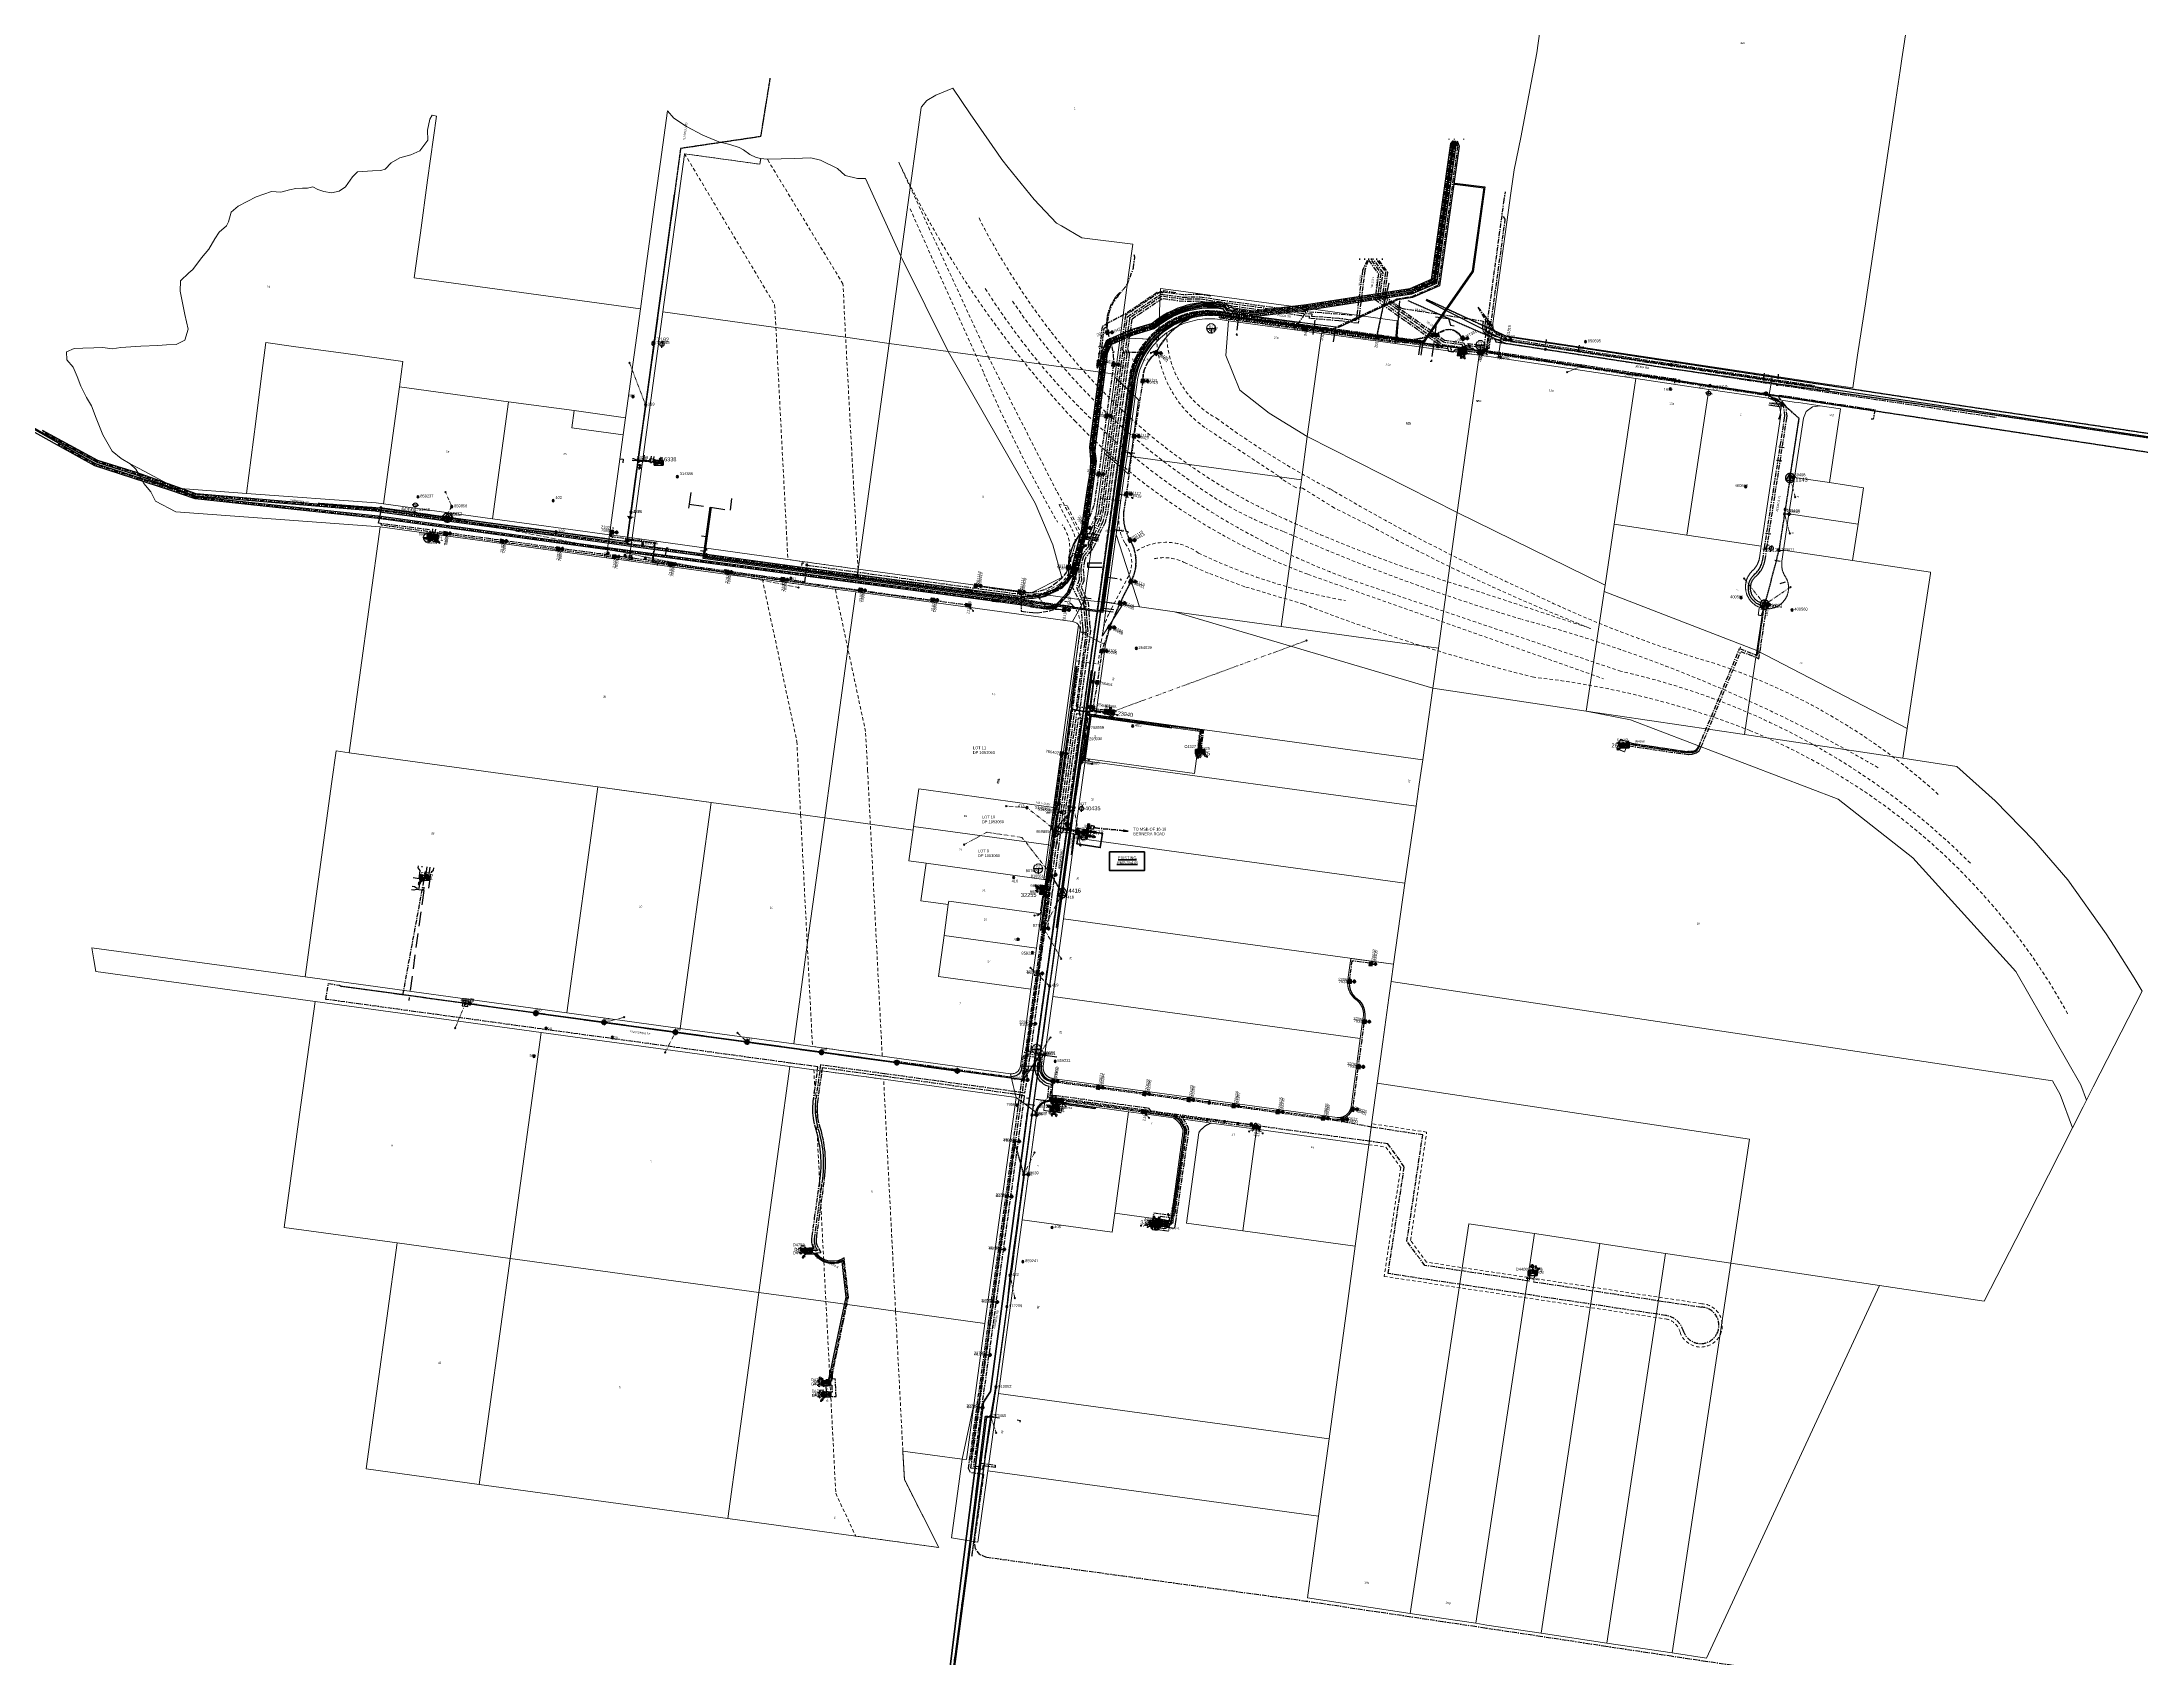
# Model space of a CAD drawing. Header units: metres. Extents: x 301012 to 305396, y 6240778 to 6244350.
# Drawn here: x 302096 to 303947, y 6242115 to 6243541 of the extents above; entities that cross this region are included whole.
import ezdxf
from ezdxf.enums import TextEntityAlignment as Align

# ---------------------------------------------------------------- set-up
doc = ezdxf.new("R2010")
doc.units = ezdxf.units.M
for name, pattern in [('Cable Exist OH', [1, 1, 0]), ('Cable Exist UG', [7, 4, -1, 1, -1]), ('Dash', [5, 3, -2]), ('DASHED', [19.05, 12.7, -6.35]), ('HIDDEN2', [0.1875, 0.125, -0.0625]), ('IE Trench LV', [6, 4, -2]), ('PHANTOMX2', [6.6, 3, -0.75, 0.2, -0.75, 0.2, -0.75, 0.2, -0.75])]:
    doc.linetypes.add(name, pattern=pattern)
doc.layers.get('0').update_dxf_attribs({"color": 6})
for name, color, linetype, lineweight in [('_User_LV_Exist', 5, 'Continuous', 35), ('Cadastre Developer_SP_EXT', 98, 'Continuous', 15), ('Cadastre Easements_SP_EXT', 58, 'DASHED', 15), ('Cadastre Land Parcels_SP_EXT', 118, 'Continuous', 15), ('Cadastre Other Property_SP_EXT', 138, 'DASHED', 15), ('Cadastre Roads_SP_EXT', 218, 'Continuous', 15), ('Mains_HV_EXT', 13, 'Continuous', 25), ('Mains_LV_EXT', 163, 'Continuous', 25), ('Mains_SL_EXT', 131, 'Continuous', 25), ('Mains_TR_EXT', 211, 'Continuous', 25), ('Services_SP_EXT', 42, 'PHANTOMX2', 20)]:
    doc.layers.add(name, color=color, linetype=linetype, lineweight=lineweight)
for name, color, linetype in [('Equip_HV_EXT', 7, 'Continuous'), ('Equip_LV_EXT', 7, 'Continuous'), ('Equip_LV_NEW', 2, 'Continuous'), ('Equip_SL_EXT', 7, 'Continuous'), ('Equip_SP_HV_EXT', 7, 'Continuous'), ('Equip_SP_LV_EXT', 7, 'Continuous'), ('Equip_SP_SL_EXT', 7, 'Continuous'), ('Mains_LV_New_T84', 2, 'Cable x'), ('Notes', 7, 'Continuous'), ('Notes_SP_MISC', 7, 'Continuous'), ('Notes_SP_NEW', 51, 'Continuous'), ('Services_SP_NEW_UG', 2, 'IE Trench LV'), ('Sub_SP_EXT', 7, 'Continuous'), ('Sub_SP_TR_HV_LV_EXT', 7, 'Continuous'), ('SupportsOH_SP_TR_HV_LV_SL_EXT', 7, 'Continuous'), ('SupportsUG_SP_LV_EXT', 7, 'Continuous'), ('SupportsUG_SP_LV_NEW', 2, 'Continuous'), ('SupportsUG_SP_LV_SL_EXT', 7, 'Continuous'), ('Trench_SP_EXT', 7, 'Continuous'), ('UG_Details_SP_MISC', 7, 'Continuous')]:
    doc.layers.add(name, color=color, linetype=linetype)
doc.layers.add('UNKNOWN_FEATURES', color=1, linetype='DASHED', plot=False)
doc.styles.add('COLUMN_LABEL', font='arial.ttf', dxfattribs={"height": 2})
doc.styles.add('HVSW_LABEL', font='arial.ttf', dxfattribs={"height": 3.5})
doc.styles.add('iecARIAL', font='arial.ttf', dxfattribs={"height": 2})
doc.styles.add('ieISOCP', font='arial.ttf', dxfattribs={"height": 1.5})
doc.styles.add('IESYMBOL1', font='isocp.shx')
doc.styles.add('POLE_LABEL', font='arial.ttf', dxfattribs={"height": 2})
doc.styles.add('SL_LABEL', font='arial.ttf', dxfattribs={"height": 2})
doc.styles.add('SLCP_LABEL', font='arial.ttf', dxfattribs={"height": 2})
doc.styles.get("Standard").update_dxf_attribs({"font": 'arial.ttf'})
doc.styles.add('SWITCH_LABEL', font='arial.ttf', dxfattribs={"height": 2})
doc.linetypes.add('Cable E OH', pattern='A,8,-0.01,["E",Standard,S=1.5,R=30,X=0,Y=-0.9],0', length=8.01)
doc.linetypes.add('Cable E UG', pattern='A,5,-0.1,["E",Standard,S=1.5,R=0,X=0,Y=-0.75],-1.45', length=6.55)
doc.linetypes.add('Cable New UG', pattern='A,5.5,-0.01,["X",Standard,S=1.8,R=0,X=0,Y=-0.94],-1.7', length=7.21)
doc.linetypes.add('Cable P UG', pattern='A,5,-0.1,["P",Standard,S=1.5,R=0,X=0,Y=-0.75],-1.45', length=6.55)
doc.linetypes.add('Cable x', pattern='A,4.5,-0.01,["X",Standard,S=1.25,R=0,X=0,Y=-0.65],-1.2', length=5.71)

# ---------------------------------------------------------------- blocks, each defined once
blk = doc.blocks.new('SUB_PADMOUNT_EXT')
at = {"ltscale": 10}
h = blk.add_hatch(color=256, dxfattribs=at)
h.dxf.hatch_style = 1
h.paths.add_polyline_path([(4, -2), (0, 0), (4, 2)])
h.paths.add_polyline_path([(-4, -2), (-4, 2), (0, 0)])
blk.add_line((4, 2), (-4, -2))
blk.add_lwpolyline([(-4, -2), (4, -2), (4, 2), (-4, 2)], close=True)
at = {"ltscale": 10, "flags": 128}
for points in [[(-4, -2), (-4, 2), (0, 0)], [(4, -2), (0, 0), (4, 2)]]:
    blk.add_lwpolyline(points, close=True, dxfattribs=at)
at = {"flags": 8}
blk.add_attdef('ASSET_NUM', text='', height=2.5, dxfattribs=at).set_placement((0, 5), align=Align.MIDDLE_CENTER)
for tag, flags, p in [('STREET_CODE', 9, (1.5, 0)), ('NO_PHASES', 9, (1.5, -0.2)), ('OPERATING_VOLTAGE', 9, (1.5, -0.4)), ('ORIENTATION', 9, (1.5, -0.6)), ('OWNED_BY', 9, (1.5, -0.8)), ('OPERATED_BY', 9, (1.5, -1)), ('MAINTAINED_BY', 9, (1.5, -1.2)), ('CONSTRUCTED_VOLTAGE', 9, (1.5, -1.4)), ('SECONDARY_VOLTAGE', 9, (1.5, -1.6)), ('STATE', 9, (1.5, -1.8)), ('PARENT', 9, (1.5, -2)), ('SUBSTATION_TYPE', 9, (1.5, -2.2)), ('USAGE', 9, (1.5, -2.4)), ('LEGEND', 9, (1.5, -2.6)), ('SUBURB', 9, (1.5, -2.8)), ('STREETNAME', 9, (1.5, -3)), ('LOCATION', 9, (1.5, -3.2)), ('NOTES', 9, (1.5, -3.4)), ('Z', 1, (1.5, -3.6))]:
    blk.add_attdef(tag, text='', height=0.2, dxfattribs=dict(flags=flags)).set_placement(p, align=Align.MIDDLE_LEFT)
blk = doc.blocks.new('SUB_POLE_EXT')
at = {"flags": 128}
for points in [[(0, 4), (-0.1, 4), (-0.2, 4), (-0.3, 4), (-0.4, 4), (-0.5, 4), (-0.6, 3.9), (-0.7, 3.9), (-0.8, 3.9), (-0.9, 3.9), (-1, 3.9), (-1.1, 3.8), (-1.2, 3.8), (-1.3, 3.8), (-1.4, 3.7), (-1.5, 3.7), (-1.6, 3.7), (-1.7, 3.6), (-1.8, 3.6), (-1.8, 3.6), (-1.9, 3.5), (-2, 3.5), (-2.1, 3.4), (-2.2, 3.4), (-2.3, 3.3), (-2.3, 3.2), (-2.4, 3.2), (-2.5, 3.1), (-2.6, 3.1), (-2.6, 3), (-2.7, 2.9), (-2.8, 2.9), (-2.9, 2.8), (-2.9, 2.7), (-3, 2.6), (-3.1, 2.6), (-3.1, 2.5), (-3.2, 2.4), (-3.2, 2.3), (-3.3, 2.3), (-3.4, 2.2), (-3.4, 2.1), (-3.5, 2), (-3.5, 1.9), (-3.6, 1.8), (-3.6, 1.8), (-3.6, 1.7), (-3.7, 1.6), (-3.7, 1.5), (-3.7, 1.4), (-3.8, 1.3), (-3.8, 1.2), (-3.8, 1.1), (-3.9, 1), (-3.9, 0.9), (-3.9, 0.8), (-3.9, 0.7), (-3.9, 0.6), (-4, 0.5), (-4, 0.4), (-4, 0.3), (-4, 0.2), (-4, 0.1), (-4, 0), (-4, 0), (-4, -0.1), (-4, -0.2), (-4, -0.3), (-4, -0.4), (-4, -0.5), (-3.9, -0.6), (-3.9, -0.7), (-3.9, -0.8), (-3.9, -0.9), (-3.9, -1), (-3.8, -1.1), (-3.8, -1.2), (-3.8, -1.3), (-3.7, -1.4), (-3.7, -1.5), (-3.7, -1.6), (-3.6, -1.7), (-3.6, -1.8), (-3.6, -1.8), (-3.5, -1.9), (-3.5, -2), (-3.4, -2.1), (-3.4, -2.2), (-3.3, -2.3), (-3.2, -2.3), (-3.2, -2.4), (-3.1, -2.5), (-3.1, -2.6), (-3, -2.6), (-2.9, -2.7), (-2.9, -2.8), (-2.8, -2.9), (-2.7, -2.9), (-2.6, -3), (-2.6, -3.1), (-2.5, -3.1), (-2.4, -3.2), (-2.3, -3.2), (-2.3, -3.3), (-2.2, -3.4), (-2.1, -3.4), (-2, -3.5), (-1.9, -3.5), (-1.8, -3.6), (-1.8, -3.6), (-1.7, -3.6), (-1.6, -3.7), (-1.5, -3.7), (-1.4, -3.7), (-1.3, -3.8), (-1.2, -3.8), (-1.1, -3.8), (-1, -3.9), (-0.9, -3.9), (-0.8, -3.9), (-0.7, -3.9), (-0.6, -3.9), (-0.5, -4), (-0.4, -4), (-0.3, -4), (-0.2, -4), (-0.1, -4), (0, -4), (0, -4), (0.1, -4), (0.2, -4), (0.3, -4), (0.4, -4), (0.5, -4), (0.6, -3.9), (0.7, -3.9), (0.8, -3.9), (0.9, -3.9), (1, -3.9), (1.1, -3.8), (1.2, -3.8), (1.3, -3.8), (1.4, -3.7), (1.5, -3.7), (1.6, -3.7), (1.7, -3.6), (1.8, -3.6), (1.8, -3.6), (1.9, -3.5), (2, -3.5), (2.1, -3.4), (2.2, -3.4), (2.3, -3.3), (2.3, -3.2), (2.4, -3.2), (2.5, -3.1), (2.6, -3.1), (2.6, -3), (2.7, -2.9), (2.8, -2.9), (2.9, -2.8), (2.9, -2.7), (3, -2.6), (3.1, -2.6), (3.1, -2.5), (3.2, -2.4), (3.2, -2.3), (3.3, -2.3), (3.4, -2.2), (3.4, -2.1), (3.5, -2), (3.5, -1.9), (3.6, -1.8), (3.6, -1.8), (3.6, -1.7), (3.7, -1.6), (3.7, -1.5), (3.7, -1.4), (3.8, -1.3), (3.8, -1.2), (3.8, -1.1), (3.9, -1), (3.9, -0.9), (3.9, -0.8), (3.9, -0.7), (3.9, -0.6), (4, -0.5), (4, -0.4), (4, -0.3), (4, -0.2), (4, -0.1), (4, 0), (4, 0), (4, 0.1), (4, 0.2), (4, 0.3), (4, 0.4), (4, 0.5), (3.9, 0.6), (3.9, 0.7), (3.9, 0.8), (3.9, 0.9), (3.9, 1), (3.8, 1.1), (3.8, 1.2), (3.8, 1.3), (3.7, 1.4), (3.7, 1.5), (3.7, 1.6), (3.6, 1.7), (3.6, 1.8), (3.6, 1.8), (3.5, 1.9), (3.5, 2), (3.4, 2.1), (3.4, 2.2), (3.3, 2.3), (3.2, 2.3), (3.2, 2.4), (3.1, 2.5), (3.1, 2.6), (3, 2.6), (2.9, 2.7), (2.9, 2.8), (2.8, 2.9), (2.7, 2.9), (2.6, 3), (2.6, 3.1), (2.5, 3.1), (2.4, 3.2), (2.3, 3.2), (2.3, 3.3), (2.2, 3.4), (2.1, 3.4), (2, 3.5), (1.9, 3.5), (1.8, 3.6), (1.8, 3.6), (1.7, 3.6), (1.6, 3.7), (1.5, 3.7), (1.4, 3.7), (1.3, 3.8), (1.2, 3.8), (1.1, 3.8), (1, 3.9), (0.9, 3.9), (0.8, 3.9), (0.7, 3.9), (0.6, 3.9), (0.5, 4), (0.4, 4), (0.3, 4), (0.2, 4), (0.1, 4), (0, 4)], [(0, 4), (-3.5, -2), (3.5, -2)]]:
    blk.add_lwpolyline(points, close=True, dxfattribs=at)
at = {"flags": 8}
blk.add_attdef('ASSET_NUM', text='', height=2.5, dxfattribs=at).set_placement((0, 7), align=Align.MIDDLE_CENTER)
for tag, flags, p in [('STREET_CODE', 9, (-1.4, 1.4)), ('NO_PHASES', 9, (-1.4, 1)), ('OPERATED_BY', 9, (-1.4, 0.6)), ('MAINTAINED_BY', 9, (-1.4, 0.4)), ('ORIENTATION', 9, (-1.4, 0.2)), ('OWNED_BY', 9, (-1.4, 0)), ('CONSTRUCTED_VOLTAGE', 9, (-1.1, 0.7)), ('OPERATING_VOLTAGE', 9, (-1.1, 0.3)), ('STATE', 9, (-1.4, -0.4)), ('USAGE', 9, (-1.4, -0.8)), ('LEGEND', 9, (-1.4, -1)), ('SUBURB', 9, (-1.4, -1.2)), ('STREETNAME', 9, (-1.4, -1.4)), ('LOCATION', 9, (-1.4, -1.6)), ('NOTES', 9, (-1.4, -1.8)), ('Z', 1, (-1.4, -2)), ('SECONDARY_VOLTAGE', 9, (-1.1, -0.7)), ('SUBSTATION_TYPE', 9, (-1.1, -1.1))]:
    blk.add_attdef(tag, text='', height=0.1, dxfattribs=dict(flags=flags)).set_placement(p, align=Align.MIDDLE_LEFT)
blk = doc.blocks.new('*U230')
at = {"ltscale": 10}
h = blk.add_hatch(color=256, dxfattribs=at)
h.dxf.hatch_style = 1
h.paths.add_polyline_path([(3.6, -2.6), (0, 0), (4.3, 1.4)])
h.paths.add_polyline_path([(-4.3, -1.4), (-3.6, 2.6), (0, 0)])
blk.add_line((4.3, 1.4), (-4.3, -1.4))
blk.add_lwpolyline([(-4.3, -1.4), (3.6, -2.6), (4.3, 1.4), (-3.6, 2.6)], close=True)
at = {"ltscale": 10, "flags": 128}
for points in [[(-4.3, -1.4), (-3.6, 2.6), (0, 0)], [(3.6, -2.6), (0, 0), (4.3, 1.4)]]:
    blk.add_lwpolyline(points, close=True, dxfattribs=at)
at = {"flags": 8}
blk.add_attdef('ASSET_NUM', text='', height=2.5, dxfattribs=at).set_placement((0, 5), align=Align.MIDDLE_CENTER)
for tag, flags, p in [('STREET_CODE', 9, (1.5, 0)), ('NO_PHASES', 9, (1.5, -0.2)), ('OPERATING_VOLTAGE', 9, (1.5, -0.4)), ('ORIENTATION', 9, (1.5, -0.6)), ('OWNED_BY', 9, (1.5, -0.8)), ('OPERATED_BY', 9, (1.5, -1)), ('MAINTAINED_BY', 9, (1.5, -1.2)), ('CONSTRUCTED_VOLTAGE', 9, (1.5, -1.4)), ('SECONDARY_VOLTAGE', 9, (1.5, -1.6)), ('STATE', 9, (1.5, -1.8)), ('PARENT', 9, (1.5, -2)), ('SUBSTATION_TYPE', 9, (1.5, -2.2)), ('USAGE', 9, (1.5, -2.4)), ('LEGEND', 9, (1.5, -2.6)), ('SUBURB', 9, (1.5, -2.8)), ('STREETNAME', 9, (1.5, -3)), ('LOCATION', 9, (1.5, -3.2)), ('NOTES', 9, (1.5, -3.4)), ('Z', 1, (1.5, -3.6))]:
    blk.add_attdef(tag, text='', height=0.2, dxfattribs=dict(flags=flags)).set_placement(p, align=Align.MIDDLE_LEFT)
blk = doc.blocks.new('COLUMN_EXT')
blk.add_hatch(color=256).paths.add_polyline_path([(1.5, -1.5), (1.5, 1.5), (-1.5, 1.5), (-1.5, -1.5)])
blk.add_lwpolyline([(1.5, 1.5), (-1.5, 1.5), (-1.5, -1.5), (1.5, -1.5)], close=True)
at = {"flags": 9}
for tag, style, p in [('STRUCTURE_PLANT_NUMBER', 'POLE_LABEL', (-1.8, 0)), ('STREET_CODE', 'COLUMN_LABEL', (-1.8, 0.2))]:
    blk.add_attdef(tag, text='', height=0.2, rotation=180, dxfattribs=dict(at, style=style)).set_placement(p, align=Align.MIDDLE_LEFT)
for tag, p in [('COLUMN_TYPE', (-1.8, 0.4)), ('STREETNAME', (-1.8, 1.6)), ('OWNED_BY', (-1.8, 0.6)), ('LOCATION', (-1.8, 1.4)), ('SUBURB', (-1.8, 1.8)), ('LEGEND', (-1.8, 1.2)), ('NOTES', (-1.8, 2)), ('USAGE', (-1.8, 1)), ('STATE', (-1.8, 0.8))]:
    blk.add_attdef(tag, text='', height=0.2, rotation=180, dxfattribs=at).set_placement(p, align=Align.MIDDLE_LEFT)
at = {"flags": 1}
blk.add_attdef('Z', (-1.8, 2.4), '', height=0.2, rotation=180, dxfattribs=at)
at = {"style": 'COLUMN_LABEL', "width": 0.9, "flags": 8}
blk.add_attdef('ASSET_NUM', text='', height=2, rotation=270, dxfattribs=at).set_placement((2, -4), align=Align.MIDDLE_LEFT)
blk = doc.blocks.new('PILLAR_EXT')
blk.add_hatch(color=256).paths.add_polyline_path([(-2.5, 1), (-2.5, -1), (2.5, -1), (2.5, 1)])
for p, q in [((-2.5, 0), (2.5, 0)), ((0, 1), (0, -1))]:
    blk.add_line(p, q)
at = {"ltscale": 10}
blk.add_line((2.5, 0), (-2.5, 0), dxfattribs=at)
blk.add_lwpolyline([(-2.5, -1), (-1.25, -1), (1.25, -1), (2.5, -1), (2.5, 1), (-2.5, 1)], close=True)
at = {"width": 0.9, "flags": 8}
blk.add_attdef('ASSET_NUM', text='', height=2, rotation=90, dxfattribs=at).set_placement((-2, 4), align=Align.MIDDLE_LEFT)
for tag, p, flags in [('OWNED_BY', (0, -0.2), 9), ('STATE', (0, -0.4), 9), ('SUPPORT_TYPE', (0, -0.6), 9), ('STREETNAME', (0, -1.8), 9), ('SUBURB', (0, -2), 1), ('USAGE', (0, -0.8), 9), ('LEGEND', (0, -1), 9), ('LOCATION', (0, -1.2), 9), ('NOTES', (0, -1.4), 9), ('PARENT', (0, -1.6), 9)]:
    blk.add_attdef(tag, p, '', height=0.2, dxfattribs=dict(flags=flags))
blk = doc.blocks.new('LV_OH_LINKS_OPEN_EXT')
for p, q in [((-0.2, 5), (-0.2, 5.5)), ((-0.2, 3), (-0.2, 2.5)), ((0.2, 5), (0.2, 5.5)), ((0.2, 3), (0.2, 2.5))]:
    blk.add_line(p, q)
blk.add_lwpolyline([(0, 3, 1), (0, 5, 1)], format="xyb", close=True)
at = {"flags": 1}
blk.add_attdef('Z', (0, 0), '', height=0.2, dxfattribs=at)
at = {"flags": 9}
for tag, p in [('ACTUAL_STATUS', (0, 0)), ('CONSTRUCTED_VOLTAGE', (0, -0.2)), ('NO_PHASES', (0, -0.4)), ('OPERATING_VOLTAGE', (0, -0.6)), ('ORIENTATION', (0, -0.8)), ('OWNED_BY', (0, -1)), ('STATE', (0, -1.2)), ('SWITCH_TYPE', (0, -1.4)), ('USAGE', (0, -1.6)), ('LEGEND', (0, -1.8)), ('NOTES', (0, -2))]:
    blk.add_attdef(tag, text='', height=0.2, dxfattribs=at).set_placement(p, align=Align.MIDDLE_LEFT)
blk = doc.blocks.new('LV_OH_LINKS_DISTFUSE_EXT')
for p, q in [((0, 0), (0.96, 0)), ((3.84, 0), (4.8, 0))]:
    blk.add_line(p, q)
blk.add_lwpolyline([(3.84, -1.2), (3.84, 1.2), (0.96, -1.2), (0.96, 1.2)], close=True)
at = {"flags": 9}
for tag, p in [('ACTUAL_STATUS', (0, 0)), ('CONSTRUCTED_VOLTAGE', (0, -0.2)), ('OPERATING_VOLTAGE', (0, -0.6)), ('ORIENTATION', (0, -0.8)), ('OWNED_BY', (0, -1)), ('STATE', (0, -1.2)), ('SWITCH_TYPE', (0, -1.4)), ('NO_PHASES', (0, -0.4)), ('USAGE', (0, -1.6)), ('NOTES', (0, -1.8))]:
    blk.add_attdef(tag, text='', height=0.2, dxfattribs=at).set_placement(p, align=Align.MIDDLE_LEFT)
at = {"flags": 1}
blk.add_attdef('Z', (0, 0), '', height=0.2, dxfattribs=at)
blk = doc.blocks.new('SL_LANTERN_EXT')
at = {"flags": 9}
for tag, p in [('LRATECODE', (-7.4, 0)), ('LOUTREACHVOCAB', (-7.2, 0)), ('LOUTREACH', (-7, 0))]:
    blk.add_attdef(tag, text='', height=0.001, rotation=270, dxfattribs=at).set_placement(p, align=Align.MIDDLE_LEFT)
blk.add_wipeout([(5.7, 0), (5.1, -1.1), (4, -1.7), (2.9, -1.1), (2.3, 0), (2.9, 1.1), (4, 1.7), (5.1, 1.1)])
for p, q in [((0, 0), (4, 0)), ((2.9, 1.1), (3.2, 0.8)), ((4, 1.7), (4, 0)), ((5.1, 1.1), (4.8, 0.8)), ((2.9, -1.1), (3.2, -0.8)), ((4, 0), (5.7, 0)), ((4, 0), (4, -1.7)), ((5.1, -1.1), (4.8, -0.8))]:
    blk.add_line(p, q)
blk.add_circle((4, 0), 1.12)
for tag, p in [('LANTNUMBER', (-6.6, 0)), ('LNEW', (-6.4, 0)), ('LMASTVOCAB', (-6.2, 0)), ('LMAST', (-6, 0)), ('LLAMPVOCAB', (-5.8, 0)), ('LLAMP', (-5.6, 0)), ('LEXIST', (-5.4, 0)), ('LCHARGE3PERCENT', (-5.2, 0)), ('LCHARGE3', (-5, 0)), ('LCHARGE2PERCENT', (-4.8, 0)), ('LCHARGE2', (-4.6, 0)), ('LCHARGE1PERCENT', (-4.4, 0)), ('LCHARGE1', (-4.2, 0)), ('LCATEGORY', (-4, 0)), ('LBRACKETVOCAB', (-3.8, 0)), ('LBRACKET', (-3.6, 0)), ('LKINGHEIGHT', (-3.4, 0)), ('CREPLACE', (-3.2, 0)), ('CREMOVE', (-3, 0)), ('CNUMBER', (-2.8, 0)), ('CNEW', (-2.6, 0)), ('CEXIST', (-2.4, 0)), ('USAGE', (-2.2, 0)), ('STATE', (-2, 0)), ('OWNED_BY', (-1.8, 0)), ('ORIENTATION', (-1.6, 0)), ('OPERATING_VOLTAGE', (-1.4, 0)), ('NO_PHASES', (-1.2, 0)), ('LANTERN_TYPE', (-1, 0)), ('LANTERN_PURPOSE', (-0.8, 0)), ('CONTROL_TYPE', (-0.6, 0)), ('CONSTRUCTED_VOLTAGE', (-0.4, 0))]:
    blk.add_attdef(tag, text='', height=0.001, rotation=270, dxfattribs=at).set_placement(p, align=Align.MIDDLE_LEFT)
at = {"style": 'SL_LABEL', "flags": 9}
blk.add_attdef('STREET_CODE', text='', height=0.001, rotation=270, dxfattribs=at).set_placement((0, 0), align=Align.MIDDLE_LEFT)
at = {"flags": 1}
blk.add_attdef('Z', (0, 0), '', height=0.001, rotation=270, dxfattribs=at)
at = {"flags": 9}
for tag, p in [('LREMOVE', (0, -7.6)), ('LREPLACE', (0, -7.8)), ('LTYPE', (0, -8)), ('LTYPEVOCAB', (0, -8.2)), ('LEGEND', (0, -8.4)), ('SUBURB', (0, -8.6)), ('STREETNAME', (0, -8.8)), ('LOCATION', (0, -9)), ('NOTES', (0, -9.2)), ('MAINTAINED_BY', (0, -9.9))]:
    blk.add_attdef(tag, text='', height=0.001, dxfattribs=at).set_placement(p, align=Align.MIDDLE_LEFT)
blk.add_attdef('OPERATED_BY', (0, -9.6), '', height=0.001, dxfattribs=at)
at = {"width": 0.9}
blk.add_attdef('LNUMBER', text='', height=1, dxfattribs=at).set_placement((7, -1), align=Align.MIDDLE_LEFT)
blk = doc.blocks.new('SL_NIGHTWATCH_EXT')
at = {"lineweight": 40}
h = blk.add_hatch(color=256, dxfattribs=at)
h.paths.add_polyline_path([(0.4, 2, 0.098491), (-0.4, 2), (-0.2, 1, -0.098491), (0.2, 1)])
h.paths.add_polyline_path([(0.6, 0.8, -0.098491), (0.8, 0.6), (1.7, 1.1, 0.098491), (1.1, 1.7)])
h.paths.add_polyline_path([(1, 0.2, -0.098491), (1, -0.2), (2, -0.4, 0.098491), (2, 0.4)])
h.paths.add_polyline_path([(0.8, -0.6, -0.098491), (0.6, -0.8), (1.1, -1.7, 0.098491), (1.7, -1.1)])
h.paths.add_polyline_path([(0.2, -1, -0.098491), (-0.2, -1), (-0.4, -2, 0.098491), (0.4, -2)])
h.paths.add_polyline_path([(-0.6, -0.8, -0.098491), (-0.8, -0.6), (-1.7, -1.1, 0.098491), (-1.1, -1.7)])
h.paths.add_polyline_path([(-2, 0.4, 0.098491), (-2, -0.4), (-1, -0.2, -0.098491), (-1, 0.2)])
h.paths.add_polyline_path([(-1.1, 1.7, 0.098491), (-1.7, 1.1), (-0.8, 0.6, -0.098491), (-0.6, 0.8)])
for p, q in [((-1.2, 1.6), (-1.2, 1.6, 0)), ((-1.1, 1.6), (-1.1, 1.6, 0)), ((1.1, 1.6), (1.1, 1.6, 0)), ((-0.9, -0.6), (-0.9, -0.6, 0)), ((0.8, -0.6), (0.8, -0.6, 0)), ((1.1, -1.6), (1.1, -1.6, 0)), ((2, -0.4), (2, -0.4, 0))]:
    blk.add_line(p, q, dxfattribs=at)
for points in [[(-1, 0.2, 0.098491), (-1, -0.2), (-2, -0.4, -0.098491), (-2, 0.4)], [(-0.6, 0.8, 0.098491), (-0.8, 0.6), (-1.7, 1.1, -0.098491), (-1.1, 1.7)], [(-0.2, 1, -0.098491), (0.2, 1), (0.4, 2, 0.098491), (-0.4, 2)], [(0.8, 0.6), (1.7, 1.1, 0.098491), (1.1, 1.7), (0.6, 0.8, -0.098491)], [(1, -0.2), (2, -0.4, 0.098491), (2, 0.4), (1, 0.2, -0.098491)], [(-0.8, -0.6, 0.098491), (-0.6, -0.8), (-1.1, -1.7, -0.098491), (-1.7, -1.1)], [(0.2, -1), (0.4, -2, -0.098491), (-0.4, -2), (-0.2, -1, 0.098491)], [(0.6, -0.8), (1.1, -1.7, 0.098491), (1.7, -1.1), (0.8, -0.6, -0.098491)]]:
    blk.add_lwpolyline(points, format="xyb", close=True, dxfattribs=at)
blk.add_circle((0, 0), 1, dxfattribs=at)
blk = doc.blocks.new('*U232')
blk.add_wipeout([(-5.6, 0.8), (-4.9, 1.7), (-3.7, 2.2), (-2.8, 1.4), (-2.3, 0.3), (-3.1, -0.7), (-4.2, -1.1), (-5.2, -0.4)])
for p, q in [((-4, 0.5), (-5.6, 0.8)), ((-4.9, 1.7), (-4.6, 1.4)), ((-4.2, -1.1), (-4, 0.5)), ((-4, 0.5), (-3.7, 2.2)), ((0, 0), (-4, 0.5)), ((-2.8, 1.4), (-3.1, 1.2)), ((-5.2, -0.4), (-4.9, -0.1)), ((-3.1, -0.7), (-3.3, -0.4))]:
    blk.add_line(p, q)
blk.add_circle((-4, 0.5), 1.12)
at = {"width": 0.9}
blk.add_attdef('LNUMBER', text='', height=1, rotation=172.2241, dxfattribs=at).set_placement((-6.8, 1.9), align=Align.MIDDLE_LEFT)
at = {"flags": 9}
for tag, p in [('LRATECODE', (-7.4, 0)), ('LOUTREACHVOCAB', (-7.2, 0)), ('LOUTREACH', (-7, 0)), ('LANTNUMBER', (-6.6, 0)), ('LNEW', (-6.4, 0)), ('LMASTVOCAB', (-6.2, 0)), ('LMAST', (-6, 0)), ('LLAMPVOCAB', (-5.8, 0)), ('LLAMP', (-5.6, 0)), ('LEXIST', (-5.4, 0)), ('LCHARGE3PERCENT', (-5.2, 0)), ('LCHARGE3', (-5, 0)), ('LCHARGE2PERCENT', (-4.8, 0)), ('LCHARGE2', (-4.6, 0)), ('LCHARGE1PERCENT', (-4.4, 0)), ('LCHARGE1', (-4.2, 0)), ('LCATEGORY', (-4, 0)), ('LBRACKETVOCAB', (-3.8, 0)), ('LBRACKET', (-3.6, 0)), ('LKINGHEIGHT', (-3.4, 0)), ('CREPLACE', (-3.2, 0)), ('CREMOVE', (-3, 0)), ('CNUMBER', (-2.8, 0)), ('CNEW', (-2.6, 0)), ('CEXIST', (-2.4, 0)), ('USAGE', (-2.2, 0)), ('STATE', (-2, 0)), ('OWNED_BY', (-1.8, 0)), ('ORIENTATION', (-1.6, 0)), ('OPERATING_VOLTAGE', (-1.4, 0)), ('NO_PHASES', (-1.2, 0)), ('LANTERN_TYPE', (-1, 0)), ('LANTERN_PURPOSE', (-0.8, 0)), ('CONTROL_TYPE', (-0.6, 0)), ('CONSTRUCTED_VOLTAGE', (-0.4, 0))]:
    blk.add_attdef(tag, text='', height=0.001, rotation=270, dxfattribs=at).set_placement(p, align=Align.MIDDLE_LEFT)
at = {"style": 'SL_LABEL', "flags": 9}
blk.add_attdef('STREET_CODE', text='', height=0.001, rotation=270, dxfattribs=at).set_placement((0, 0), align=Align.MIDDLE_LEFT)
at = {"flags": 1}
blk.add_attdef('Z', (0, 0), '', height=0.001, rotation=270, dxfattribs=at)
at = {"flags": 9}
for tag, p in [('LREMOVE', (0, -7.6)), ('LREPLACE', (0, -7.8)), ('LTYPE', (0, -8)), ('LTYPEVOCAB', (0, -8.2)), ('LEGEND', (0, -8.4)), ('SUBURB', (0, -8.6)), ('STREETNAME', (0, -8.8)), ('LOCATION', (0, -9)), ('NOTES', (0, -9.2)), ('MAINTAINED_BY', (0, -9.9))]:
    blk.add_attdef(tag, text='', height=0.001, dxfattribs=at).set_placement(p, align=Align.MIDDLE_LEFT)
blk.add_attdef('OPERATED_BY', (0, -9.6), '', height=0.001, dxfattribs=at)
blk = doc.blocks.new('*U233')
blk.add_wipeout([(-5.6, 0.8), (-4.9, 1.7), (-3.7, 2.2), (-2.8, 1.4), (-2.3, 0.3), (-3.1, -0.7), (-4.2, -1.1), (-5.2, -0.4)])
for p, q in [((-4, 0.5), (-5.6, 0.8)), ((-4.9, 1.7), (-4.6, 1.4)), ((-4.2, -1.1), (-4, 0.5)), ((-4, 0.5), (-3.7, 2.2)), ((0, 0), (-4, 0.5)), ((-2.8, 1.4), (-3.1, 1.2)), ((-5.2, -0.4), (-4.9, -0.1)), ((-3.1, -0.7), (-3.3, -0.4))]:
    blk.add_line(p, q)
blk.add_circle((-4, 0.5), 1.12)
at = {"width": 0.9}
blk.add_attdef('LNUMBER', text='', height=1, rotation=172.2241, dxfattribs=at).set_placement((-6.8, 1.9), align=Align.MIDDLE_LEFT)
at = {"flags": 9}
for tag, p in [('LRATECODE', (-7.4, 0)), ('LOUTREACHVOCAB', (-7.2, 0)), ('LOUTREACH', (-7, 0)), ('LANTNUMBER', (-6.6, 0)), ('LNEW', (-6.4, 0)), ('LMASTVOCAB', (-6.2, 0)), ('LMAST', (-6, 0)), ('LLAMPVOCAB', (-5.8, 0)), ('LLAMP', (-5.6, 0)), ('LEXIST', (-5.4, 0)), ('LCHARGE3PERCENT', (-5.2, 0)), ('LCHARGE3', (-5, 0)), ('LCHARGE2PERCENT', (-4.8, 0)), ('LCHARGE2', (-4.6, 0)), ('LCHARGE1PERCENT', (-4.4, 0)), ('LCHARGE1', (-4.2, 0)), ('LCATEGORY', (-4, 0)), ('LBRACKETVOCAB', (-3.8, 0)), ('LBRACKET', (-3.6, 0)), ('LKINGHEIGHT', (-3.4, 0)), ('CREPLACE', (-3.2, 0)), ('CREMOVE', (-3, 0)), ('CNUMBER', (-2.8, 0)), ('CNEW', (-2.6, 0)), ('CEXIST', (-2.4, 0)), ('USAGE', (-2.2, 0)), ('STATE', (-2, 0)), ('OWNED_BY', (-1.8, 0)), ('ORIENTATION', (-1.6, 0)), ('OPERATING_VOLTAGE', (-1.4, 0)), ('NO_PHASES', (-1.2, 0)), ('LANTERN_TYPE', (-1, 0)), ('LANTERN_PURPOSE', (-0.8, 0)), ('CONTROL_TYPE', (-0.6, 0)), ('CONSTRUCTED_VOLTAGE', (-0.4, 0))]:
    blk.add_attdef(tag, text='', height=0.001, rotation=270, dxfattribs=at).set_placement(p, align=Align.MIDDLE_LEFT)
at = {"style": 'SL_LABEL', "flags": 9}
blk.add_attdef('STREET_CODE', text='', height=0.001, rotation=270, dxfattribs=at).set_placement((0, 0), align=Align.MIDDLE_LEFT)
at = {"flags": 1}
blk.add_attdef('Z', (0, 0), '', height=0.001, rotation=270, dxfattribs=at)
at = {"flags": 9}
for tag, p in [('LREMOVE', (0, -7.6)), ('LREPLACE', (0, -7.8)), ('LTYPE', (0, -8)), ('LTYPEVOCAB', (0, -8.2)), ('LEGEND', (0, -8.4)), ('SUBURB', (0, -8.6)), ('STREETNAME', (0, -8.8)), ('LOCATION', (0, -9)), ('NOTES', (0, -9.2)), ('MAINTAINED_BY', (0, -9.9))]:
    blk.add_attdef(tag, text='', height=0.001, dxfattribs=at).set_placement(p, align=Align.MIDDLE_LEFT)
blk.add_attdef('OPERATED_BY', (0, -9.6), '', height=0.001, dxfattribs=at)
blk = doc.blocks.new('*U229')
blk.add_wipeout([(-5.6, 0.8), (-4.8, 1.8), (-3.7, 2.3), (-2.8, 1.5), (-2.3, 0.3), (-3.1, -0.6), (-4.2, -1.1), (-5.2, -0.3)])
for p, q in [((-4, 0.6), (-5.6, 0.8)), ((-4.8, 1.8), (-4.6, 1.5)), ((-4.2, -1.1), (-4, 0.6)), ((-4, 0.6), (-3.7, 2.3)), ((0, 0), (-4, 0.6)), ((-2.8, 1.5), (-3.1, 1.3)), ((-5.2, -0.3), (-4.9, -0.1)), ((-3.1, -0.6), (-3.3, -0.3))]:
    blk.add_line(p, q)
blk.add_circle((-4, 0.6), 1.12)
at = {"width": 0.9}
blk.add_attdef('LNUMBER', text='', height=1, rotation=171.4993, dxfattribs=at).set_placement((-6.8, 2), align=Align.MIDDLE_LEFT)
at = {"flags": 9}
for tag, p in [('LRATECODE', (-7.4, 0)), ('LOUTREACHVOCAB', (-7.2, 0)), ('LOUTREACH', (-7, 0)), ('LANTNUMBER', (-6.6, 0)), ('LNEW', (-6.4, 0)), ('LMASTVOCAB', (-6.2, 0)), ('LMAST', (-6, 0)), ('LLAMPVOCAB', (-5.8, 0)), ('LLAMP', (-5.6, 0)), ('LEXIST', (-5.4, 0)), ('LCHARGE3PERCENT', (-5.2, 0)), ('LCHARGE3', (-5, 0)), ('LCHARGE2PERCENT', (-4.8, 0)), ('LCHARGE2', (-4.6, 0)), ('LCHARGE1PERCENT', (-4.4, 0)), ('LCHARGE1', (-4.2, 0)), ('LCATEGORY', (-4, 0)), ('LBRACKETVOCAB', (-3.8, 0)), ('LBRACKET', (-3.6, 0)), ('LKINGHEIGHT', (-3.4, 0)), ('CREPLACE', (-3.2, 0)), ('CREMOVE', (-3, 0)), ('CNUMBER', (-2.8, 0)), ('CNEW', (-2.6, 0)), ('CEXIST', (-2.4, 0)), ('USAGE', (-2.2, 0)), ('STATE', (-2, 0)), ('OWNED_BY', (-1.8, 0)), ('ORIENTATION', (-1.6, 0)), ('OPERATING_VOLTAGE', (-1.4, 0)), ('NO_PHASES', (-1.2, 0)), ('LANTERN_TYPE', (-1, 0)), ('LANTERN_PURPOSE', (-0.8, 0)), ('CONTROL_TYPE', (-0.6, 0)), ('CONSTRUCTED_VOLTAGE', (-0.4, 0))]:
    blk.add_attdef(tag, text='', height=0.001, rotation=270, dxfattribs=at).set_placement(p, align=Align.MIDDLE_LEFT)
at = {"style": 'SL_LABEL', "flags": 9}
blk.add_attdef('STREET_CODE', text='', height=0.001, rotation=270, dxfattribs=at).set_placement((0, 0), align=Align.MIDDLE_LEFT)
at = {"flags": 1}
blk.add_attdef('Z', (0, 0), '', height=0.001, rotation=270, dxfattribs=at)
at = {"flags": 9}
for tag, p in [('LREMOVE', (0, -7.6)), ('LREPLACE', (0, -7.8)), ('LTYPE', (0, -8)), ('LTYPEVOCAB', (0, -8.2)), ('LEGEND', (0, -8.4)), ('SUBURB', (0, -8.6)), ('STREETNAME', (0, -8.8)), ('LOCATION', (0, -9)), ('NOTES', (0, -9.2)), ('MAINTAINED_BY', (0, -9.9))]:
    blk.add_attdef(tag, text='', height=0.001, dxfattribs=at).set_placement(p, align=Align.MIDDLE_LEFT)
blk.add_attdef('OPERATED_BY', (0, -9.6), '', height=0.001, dxfattribs=at)
blk = doc.blocks.new('CCP_EXT')
blk.add_wipeout([(0, 0.6), (0.6, 0), (0, -0.6), (-0.6, 0)])
blk.add_lwpolyline([(-0.6, 0), (0, 0.6), (0.6, 0), (0, -0.6), (-0.6, 0)])
at = {"flags": 1}
blk.add_attdef('Z', (0, 0), '', height=0.2, dxfattribs=at)
at = {"flags": 9}
for tag, p in [('CCP_TYPE', (0, 0)), ('CONSTRUCTED_VOLTAGE', (0, -0.2)), ('NO_PHASES', (0, -0.4)), ('OPERATING_VOLTAGE', (0, -0.6)), ('ORIENTATION', (0, -0.8)), ('OWNED_BY', (0, -1)), ('USAGE', (0, -1.2)), ('LEGEND', (0, -1.4)), ('LIFE_SUPPORT', (0, -1.6)), ('STATE', (0, -1.8)), ('NOTES', (0, -2))]:
    blk.add_attdef(tag, text='', height=0.2, dxfattribs=at).set_placement(p, align=Align.MIDDLE_LEFT)
blk = doc.blocks.new('POLE_EXT')
blk.add_hatch(color=256).paths.add_polyline_path([(-1, 0, 1), (1, 0, 1)])
blk.add_lwpolyline([(-1, 0, 1), (1, 0, 1)], format="xyb", close=True)
at = {"flags": 8}
blk.add_attdef('pNumber', text='', height=2, dxfattribs=at).set_placement((2.5, 2.5), align=Align.MIDDLE_CENTER)
at = {"style": 'POLE_LABEL', "flags": 9}
for tag, p in [('STRUCTURE_PLANT_NUMBER', (1.4, 0)), ('STREET_CODE', (1.4, -0.2))]:
    blk.add_attdef(tag, text='', height=0.2, dxfattribs=at).set_placement(p, align=Align.MIDDLE_LEFT)
at = {"flags": 9}
for tag, p in [('OWNED_BY', (1.4, -0.4)), ('PARENT', (1.4, -0.6)), ('SPECIAL_USE', (1.4, -0.8)), ('STATE', (1.4, -1)), ('USAGE', (1.4, -1.2)), ('cLV', (1.4, -1.4)), ('hDepth', (1.4, -1.6)), ('hDia', (1.4, -1.8)), ('cHV', (1.4, -2)), ('LBRACKET', (1.4, -2.2)), ('LExisting', (1.4, -2.4)), ('LANTNUMBER', (1.4, -2.6)), ('LOther', (1.4, -2.8)), ('LRemove', (1.4, -3)), ('LEGEND', (1.4, -3.2)), ('cLinedev', (1.4, -3.4)), ('LOCATION', (1.4, -3.6)), ('pExisting', (1.4, -3.8)), ('PFNUMBER', (1.4, -4)), ('NEWPFNUMBER', (1.4, -4.2)), ('pFooting', (1.4, -4.4)), ('pNew', (1.4, -4.6)), ('pRelocate', (1.4, -5)), ('pRemove', (1.4, -5.2)), ('pReplace', (1.4, -5.4)), ('pStay', (1.4, -5.6)), ('pType', (1.4, -5.8)), ('cspan', (1.4, -6)), ('STREETNAME', (1.4, -6.2)), ('SUBURB', (1.4, -6.4)), ('NOTES', (1.4, -6.6)), ('MAINTAINED_BY', (1.4, -6.8)), ('OPERATED_BY', (1.4, -7))]:
    blk.add_attdef(tag, text='', height=0.2, dxfattribs=at).set_placement(p, align=Align.MIDDLE_LEFT)
at = {"flags": 1}
blk.add_attdef('Z', (1.4, -7.3), '', height=0.2, dxfattribs=at)
blk = doc.blocks.new('*U231')
blk.add_hatch(color=256).paths.add_polyline_path([(-1, 0.3, 1), (1, -0.3, 1)])
blk.add_lwpolyline([(-1, 0.3, 1), (1, -0.3, 1)], format="xyb", close=True)
at = {"flags": 8}
blk.add_attdef('pNumber', text='', height=2, dxfattribs=at).set_placement((2.5, 2.5), align=Align.MIDDLE_CENTER)
at = {"style": 'POLE_LABEL', "flags": 9}
for tag, p in [('STRUCTURE_PLANT_NUMBER', (1.4, 0)), ('STREET_CODE', (1.4, -0.2))]:
    blk.add_attdef(tag, text='', height=0.2, dxfattribs=at).set_placement(p, align=Align.MIDDLE_LEFT)
at = {"flags": 9}
for tag, p in [('OWNED_BY', (1.4, -0.4)), ('PARENT', (1.4, -0.6)), ('SPECIAL_USE', (1.4, -0.8)), ('STATE', (1.4, -1)), ('USAGE', (1.4, -1.2)), ('cLV', (1.4, -1.4)), ('hDepth', (1.4, -1.6)), ('hDia', (1.4, -1.8)), ('cHV', (1.4, -2)), ('LBRACKET', (1.4, -2.2)), ('LExisting', (1.4, -2.4)), ('LANTNUMBER', (1.4, -2.6)), ('LOther', (1.4, -2.8)), ('LRemove', (1.4, -3)), ('LEGEND', (1.4, -3.2)), ('cLinedev', (1.4, -3.4)), ('LOCATION', (1.4, -3.6)), ('pExisting', (1.4, -3.8)), ('PFNUMBER', (1.4, -4)), ('NEWPFNUMBER', (1.4, -4.2)), ('pFooting', (1.4, -4.4)), ('pNew', (1.4, -4.6)), ('pRelocate', (1.4, -5)), ('pRemove', (1.4, -5.2)), ('pReplace', (1.4, -5.4)), ('pStay', (1.4, -5.6)), ('pType', (1.4, -5.8)), ('cspan', (1.4, -6)), ('STREETNAME', (1.4, -6.2)), ('SUBURB', (1.4, -6.4)), ('NOTES', (1.4, -6.6)), ('MAINTAINED_BY', (1.4, -6.8)), ('OPERATED_BY', (1.4, -7))]:
    blk.add_attdef(tag, text='', height=0.2, dxfattribs=at).set_placement(p, align=Align.MIDDLE_LEFT)
at = {"flags": 1}
blk.add_attdef('Z', (1.4, -7.3), '', height=0.2, dxfattribs=at)
blk = doc.blocks.new('*U244')
blk.add_hatch(color=256).paths.add_polyline_path([(-1, 0, 1), (1, 0, 1)])
blk.add_lwpolyline([(-1, 0, 1), (1, 0, 1)], format="xyb", close=True)
at = {"flags": 8}
blk.add_attdef('pNumber', text='', height=2, dxfattribs=at).set_placement((5.7, 2.4), align=Align.MIDDLE_CENTER)
at = {"style": 'POLE_LABEL', "flags": 9}
for tag, p in [('STRUCTURE_PLANT_NUMBER', (4.6, -0.1)), ('STREET_CODE', (4.6, -0.3))]:
    blk.add_attdef(tag, text='', height=0.2, dxfattribs=at).set_placement(p, align=Align.MIDDLE_LEFT)
at = {"flags": 9}
for tag, p in [('OWNED_BY', (4.6, -0.5)), ('PARENT', (4.6, -0.7)), ('SPECIAL_USE', (4.6, -0.9)), ('STATE', (4.6, -1.1)), ('USAGE', (4.6, -1.3)), ('cLV', (4.6, -1.5)), ('hDepth', (4.6, -1.7)), ('hDia', (4.6, -1.9)), ('cHV', (4.6, -2.1)), ('LBRACKET', (4.6, -2.3)), ('LExisting', (4.6, -2.5)), ('LANTNUMBER', (4.6, -2.7)), ('LOther', (4.6, -2.9)), ('LRemove', (4.6, -3.1)), ('LEGEND', (4.6, -3.3)), ('cLinedev', (4.6, -3.5)), ('LOCATION', (4.6, -3.7)), ('pExisting', (4.6, -3.9)), ('PFNUMBER', (4.6, -4.1)), ('NEWPFNUMBER', (4.6, -4.3)), ('pFooting', (4.6, -4.5)), ('pNew', (4.6, -4.7)), ('pRelocate', (4.6, -5.1)), ('pRemove', (4.6, -5.3)), ('pReplace', (4.6, -5.5)), ('pStay', (4.6, -5.7)), ('pType', (4.6, -5.9)), ('cspan', (4.6, -6.1)), ('STREETNAME', (4.6, -6.3)), ('SUBURB', (4.6, -6.5)), ('NOTES', (4.6, -6.7)), ('MAINTAINED_BY', (4.6, -6.9)), ('OPERATED_BY', (4.6, -7.1))]:
    blk.add_attdef(tag, text='', height=0.2, dxfattribs=at).set_placement(p, align=Align.MIDDLE_LEFT)
at = {"flags": 1}
blk.add_attdef('Z', (4.6, -7.4), '', height=0.2, dxfattribs=at)
blk = doc.blocks.new('HV_STJ_EXT')
h = blk.add_hatch(color=256)
edge = h.paths.add_edge_path()
edge.add_ellipse((-0.6, 0.1), major_axis=(0.226, 0.226), ratio=1, start_angle=45, end_angle=135)
edge.add_line((-0.9, 0.1), (-0.9, -0.1))
edge.add_ellipse((-0.6, -0.1), major_axis=(0.226, 0.226), ratio=1, start_angle=135, end_angle=225)
edge.add_line((-0.6, -0.5), (0.6, -0.5))
edge.add_ellipse((0.6, -0.1), major_axis=(-0.226, 0.226), ratio=1, start_angle=135, end_angle=225)
edge.add_line((0.9, -0.1), (0.9, 0.1))
edge.add_ellipse((0.6, 0.1), major_axis=(-0.226, 0.226), ratio=1, start_angle=225, end_angle=315)
edge.add_line((0.6, 0.5), (-0.6, 0.5))
blk.add_lwpolyline([(-0.9, 0.1), (-0.9, -0.1, 0.414214), (-0.6, -0.5), (0.6, -0.5, 0.414214), (0.9, -0.1), (0.9, 0.1, 0.414214), (0.6, 0.5), (-0.6, 0.5, 0.414214)], format="xyb", close=True)
for tag, flags, p in [('ORIENTATION', 9, (1.5, 0)), ('USAGE', 9, (1.5, -0.2)), ('LEGEND', 9, (1.5, -0.4)), ('NOTES', 9, (1.5, -0.6)), ('Z', 1, (1.5, -0.8))]:
    blk.add_attdef(tag, text='', height=0.2, dxfattribs=dict(flags=flags)).set_placement(p, align=Align.MIDDLE_LEFT)
blk = doc.blocks.new('LV_UG_DFUSE_CLOSED_EXT')
for points in [[(1, 0), (0, 0)], [(5, -0.7), (2.2, 0.7)], [(5, 0.7), (2.2, -0.7)], [(6.2, 0), (7.2, 0)]]:
    blk.add_lwpolyline(points)
for centre in [(1.8, 0), (5.4, 0)]:
    blk.add_circle(centre, 0.8)
at = {"flags": 1}
blk.add_attdef('Z', (0, 0), '', height=0.2, dxfattribs=at)
at = {"flags": 9}
for tag, p in [('ACTUAL_STATUS', (0, 0)), ('CONSTRUCTED_VOLTAGE', (0, -0.2)), ('NO_PHASES', (0, -0.4)), ('OPERATING_VOLTAGE', (0, -0.6)), ('ORIENTATION', (0, -0.8)), ('STATE', (0, -1)), ('SWITCH_TYPE', (0, -1.2)), ('USAGE', (0, -1.4)), ('NOTES', (0, -1.6))]:
    blk.add_attdef(tag, text='', height=0.2, dxfattribs=at).set_placement(p, align=Align.MIDDLE_LEFT)
blk = doc.blocks.new('LV_UG_LINKS_CLOSED_EXT')
at = {"layer": 'Equip_LV_EXT'}
for p, q in [((3.8, 1.2), (3.8, -1.2)), ((4.2, 1.2), (4.2, -1.2))]:
    blk.add_line(p, q, dxfattribs=at)
at = {"layer": 'Equip_LV_EXT', "flags": 128}
blk.add_lwpolyline([(4, 1.2), (4, 1.2), (3.9, 1.2), (3.9, 1.2), (3.9, 1.2), (3.8, 1.2), (3.8, 1.2), (3.8, 1.2), (3.8, 1.2), (3.7, 1.2), (3.7, 1.2), (3.7, 1.2), (3.6, 1.2), (3.6, 1.2), (3.6, 1.2), (3.6, 1.2), (3.5, 1.2), (3.5, 1.1), (3.5, 1.1), (3.4, 1.1), (3.4, 1.1), (3.4, 1.1), (3.4, 1.1), (3.3, 1.1), (3.3, 1), (3.3, 1), (3.3, 1), (3.2, 1), (3.2, 1), (3.2, 0.9), (3.2, 0.9), (3.1, 0.9), (3.1, 0.9), (3.1, 0.9), (3.1, 0.8), (3.1, 0.8), (3, 0.8), (3, 0.8), (3, 0.7), (3, 0.7), (3, 0.7), (2.9, 0.7), (2.9, 0.6), (2.9, 0.6), (2.9, 0.6), (2.9, 0.6), (2.9, 0.5), (2.9, 0.5), (2.8, 0.5), (2.8, 0.4), (2.8, 0.4), (2.8, 0.4), (2.8, 0.4), (2.8, 0.3), (2.8, 0.3), (2.8, 0.3), (2.8, 0.2), (2.8, 0.2), (2.8, 0.2), (2.8, 0.2), (2.8, 0.1), (2.8, 0.1), (2.8, 0.1), (2.8, 0), (2.8, 0), (2.8, 0), (2.8, -0.1), (2.8, -0.1), (2.8, -0.1), (2.8, -0.2), (2.8, -0.2), (2.8, -0.2), (2.8, -0.2), (2.8, -0.3), (2.8, -0.3), (2.8, -0.3), (2.8, -0.4), (2.8, -0.4), (2.8, -0.4), (2.8, -0.4), (2.8, -0.5), (2.9, -0.5), (2.9, -0.5), (2.9, -0.6), (2.9, -0.6), (2.9, -0.6), (2.9, -0.6), (2.9, -0.7), (3, -0.7), (3, -0.7), (3, -0.7), (3, -0.8), (3, -0.8), (3.1, -0.8), (3.1, -0.8), (3.1, -0.9), (3.1, -0.9), (3.1, -0.9), (3.2, -0.9), (3.2, -0.9), (3.2, -1), (3.2, -1), (3.3, -1), (3.3, -1), (3.3, -1), (3.3, -1.1), (3.4, -1.1), (3.4, -1.1), (3.4, -1.1), (3.4, -1.1), (3.5, -1.1), (3.5, -1.1), (3.5, -1.2), (3.6, -1.2), (3.6, -1.2), (3.6, -1.2), (3.6, -1.2), (3.7, -1.2), (3.7, -1.2), (3.7, -1.2), (3.8, -1.2), (3.8, -1.2), (3.8, -1.2), (3.8, -1.2), (3.9, -1.2), (3.9, -1.2), (3.9, -1.2), (4, -1.2), (4, -1.2), (4, -1.2), (4.1, -1.2), (4.1, -1.2), (4.1, -1.2), (4.2, -1.2), (4.2, -1.2), (4.2, -1.2), (4.2, -1.2), (4.3, -1.2), (4.3, -1.2), (4.3, -1.2), (4.4, -1.2), (4.4, -1.2), (4.4, -1.2), (4.4, -1.2), (4.5, -1.2), (4.5, -1.1), (4.5, -1.1), (4.6, -1.1), (4.6, -1.1), (4.6, -1.1), (4.6, -1.1), (4.7, -1.1), (4.7, -1), (4.7, -1), (4.7, -1), (4.8, -1), (4.8, -1), (4.8, -0.9), (4.8, -0.9), (4.9, -0.9), (4.9, -0.9), (4.9, -0.9), (4.9, -0.8), (4.9, -0.8), (5, -0.8), (5, -0.8), (5, -0.7), (5, -0.7), (5, -0.7), (5.1, -0.7), (5.1, -0.6), (5.1, -0.6), (5.1, -0.6), (5.1, -0.6), (5.1, -0.5), (5.1, -0.5), (5.2, -0.5), (5.2, -0.4), (5.2, -0.4), (5.2, -0.4), (5.2, -0.4), (5.2, -0.3), (5.2, -0.3), (5.2, -0.3), (5.2, -0.2), (5.2, -0.2), (5.2, -0.2), (5.2, -0.2), (5.2, -0.1), (5.2, -0.1), (5.2, -0.1), (5.2, 0), (5.2, 0), (5.2, 0), (5.2, 0.1), (5.2, 0.1), (5.2, 0.1), (5.2, 0.2), (5.2, 0.2), (5.2, 0.2), (5.2, 0.2), (5.2, 0.3), (5.2, 0.3), (5.2, 0.3), (5.2, 0.4), (5.2, 0.4), (5.2, 0.4), (5.2, 0.4), (5.2, 0.5), (5.1, 0.5), (5.1, 0.5), (5.1, 0.6), (5.1, 0.6), (5.1, 0.6), (5.1, 0.6), (5.1, 0.7), (5, 0.7), (5, 0.7), (5, 0.7), (5, 0.8), (5, 0.8), (4.9, 0.8), (4.9, 0.8), (4.9, 0.9), (4.9, 0.9), (4.9, 0.9), (4.8, 0.9), (4.8, 0.9), (4.8, 1), (4.8, 1), (4.7, 1), (4.7, 1), (4.7, 1), (4.7, 1.1), (4.6, 1.1), (4.6, 1.1), (4.6, 1.1), (4.6, 1.1), (4.5, 1.1), (4.5, 1.1), (4.5, 1.2), (4.4, 1.2), (4.4, 1.2), (4.4, 1.2), (4.4, 1.2), (4.3, 1.2), (4.3, 1.2), (4.3, 1.2), (4.2, 1.2), (4.2, 1.2), (4.2, 1.2), (4.2, 1.2), (4.1, 1.2), (4.1, 1.2), (4.1, 1.2), (4, 1.2)], close=True, dxfattribs=at)
at = {"layer": 'Equip_LV_EXT'}
for tag, flags, p in [('ACTUAL_STATUS', 9, (3, -2)), ('CONSTRUCTED_VOLTAGE', 9, (3, -2.2)), ('NO_PHASES', 9, (3, -2.4)), ('OPERATING_VOLTAGE', 9, (3, -2.6)), ('ORIENTATION', 9, (3, -2.8)), ('STATE', 9, (3, -3)), ('SWITCH_TYPE', 9, (3, -3.2)), ('USAGE', 9, (3, -3.4)), ('NOTES', 9, (3, -3.6)), ('OWNED_BY', 9, (3, -3.8)), ('OPERATED_BY', 9, (3, -4)), ('MAINTAINED_BY', 9, (3, -4.2)), ('NUMBER_OF_PHASES', 9, (3, -4.4)), ('TYPE', 9, (3, -4.6)), ('Z', 1, (3, -4.8))]:
    blk.add_attdef(tag, text='', height=0.2, dxfattribs=dict(at, flags=flags)).set_placement(p, align=Align.MIDDLE_LEFT)
blk = doc.blocks.new('LV_UG_LINKS_OPEN_EXT')
at = {"layer": 'Equip_LV_EXT'}
for p, q in [((3.8, 1.9), (3.8, 1.2)), ((4.2, 1.9), (4.2, 1.2)), ((3.8, -1.2), (3.8, -1.9)), ((4.2, -1.2), (4.2, -1.9))]:
    blk.add_line(p, q, dxfattribs=at)
at = {"layer": 'Equip_LV_EXT', "flags": 128}
blk.add_lwpolyline([(4, 1.2), (4, 1.2), (3.9, 1.2), (3.9, 1.2), (3.9, 1.2), (3.8, 1.2), (3.8, 1.2), (3.8, 1.2), (3.8, 1.2), (3.7, 1.2), (3.7, 1.2), (3.7, 1.2), (3.6, 1.2), (3.6, 1.2), (3.6, 1.2), (3.6, 1.2), (3.5, 1.2), (3.5, 1.1), (3.5, 1.1), (3.4, 1.1), (3.4, 1.1), (3.4, 1.1), (3.4, 1.1), (3.3, 1.1), (3.3, 1), (3.3, 1), (3.3, 1), (3.2, 1), (3.2, 1), (3.2, 0.9), (3.2, 0.9), (3.1, 0.9), (3.1, 0.9), (3.1, 0.9), (3.1, 0.8), (3.1, 0.8), (3, 0.8), (3, 0.8), (3, 0.7), (3, 0.7), (3, 0.7), (2.9, 0.7), (2.9, 0.6), (2.9, 0.6), (2.9, 0.6), (2.9, 0.6), (2.9, 0.5), (2.9, 0.5), (2.8, 0.5), (2.8, 0.4), (2.8, 0.4), (2.8, 0.4), (2.8, 0.4), (2.8, 0.3), (2.8, 0.3), (2.8, 0.3), (2.8, 0.2), (2.8, 0.2), (2.8, 0.2), (2.8, 0.2), (2.8, 0.1), (2.8, 0.1), (2.8, 0.1), (2.8, 0), (2.8, 0), (2.8, 0), (2.8, -0.1), (2.8, -0.1), (2.8, -0.1), (2.8, -0.2), (2.8, -0.2), (2.8, -0.2), (2.8, -0.2), (2.8, -0.3), (2.8, -0.3), (2.8, -0.3), (2.8, -0.4), (2.8, -0.4), (2.8, -0.4), (2.8, -0.4), (2.8, -0.5), (2.9, -0.5), (2.9, -0.5), (2.9, -0.6), (2.9, -0.6), (2.9, -0.6), (2.9, -0.6), (2.9, -0.7), (3, -0.7), (3, -0.7), (3, -0.7), (3, -0.8), (3, -0.8), (3.1, -0.8), (3.1, -0.8), (3.1, -0.9), (3.1, -0.9), (3.1, -0.9), (3.2, -0.9), (3.2, -0.9), (3.2, -1), (3.2, -1), (3.3, -1), (3.3, -1), (3.3, -1), (3.3, -1.1), (3.4, -1.1), (3.4, -1.1), (3.4, -1.1), (3.4, -1.1), (3.5, -1.1), (3.5, -1.1), (3.5, -1.2), (3.6, -1.2), (3.6, -1.2), (3.6, -1.2), (3.6, -1.2), (3.7, -1.2), (3.7, -1.2), (3.7, -1.2), (3.8, -1.2), (3.8, -1.2), (3.8, -1.2), (3.8, -1.2), (3.9, -1.2), (3.9, -1.2), (3.9, -1.2), (4, -1.2), (4, -1.2), (4, -1.2), (4.1, -1.2), (4.1, -1.2), (4.1, -1.2), (4.2, -1.2), (4.2, -1.2), (4.2, -1.2), (4.2, -1.2), (4.3, -1.2), (4.3, -1.2), (4.3, -1.2), (4.4, -1.2), (4.4, -1.2), (4.4, -1.2), (4.4, -1.2), (4.5, -1.2), (4.5, -1.1), (4.5, -1.1), (4.6, -1.1), (4.6, -1.1), (4.6, -1.1), (4.6, -1.1), (4.7, -1.1), (4.7, -1), (4.7, -1), (4.7, -1), (4.8, -1), (4.8, -1), (4.8, -0.9), (4.8, -0.9), (4.9, -0.9), (4.9, -0.9), (4.9, -0.9), (4.9, -0.8), (4.9, -0.8), (5, -0.8), (5, -0.8), (5, -0.7), (5, -0.7), (5, -0.7), (5.1, -0.7), (5.1, -0.6), (5.1, -0.6), (5.1, -0.6), (5.1, -0.6), (5.1, -0.5), (5.1, -0.5), (5.2, -0.5), (5.2, -0.4), (5.2, -0.4), (5.2, -0.4), (5.2, -0.4), (5.2, -0.3), (5.2, -0.3), (5.2, -0.3), (5.2, -0.2), (5.2, -0.2), (5.2, -0.2), (5.2, -0.2), (5.2, -0.1), (5.2, -0.1), (5.2, -0.1), (5.2, 0), (5.2, 0), (5.2, 0), (5.2, 0.1), (5.2, 0.1), (5.2, 0.1), (5.2, 0.2), (5.2, 0.2), (5.2, 0.2), (5.2, 0.2), (5.2, 0.3), (5.2, 0.3), (5.2, 0.3), (5.2, 0.4), (5.2, 0.4), (5.2, 0.4), (5.2, 0.4), (5.2, 0.5), (5.1, 0.5), (5.1, 0.5), (5.1, 0.6), (5.1, 0.6), (5.1, 0.6), (5.1, 0.6), (5.1, 0.7), (5, 0.7), (5, 0.7), (5, 0.7), (5, 0.8), (5, 0.8), (4.9, 0.8), (4.9, 0.8), (4.9, 0.9), (4.9, 0.9), (4.9, 0.9), (4.8, 0.9), (4.8, 0.9), (4.8, 1), (4.8, 1), (4.7, 1), (4.7, 1), (4.7, 1), (4.7, 1.1), (4.6, 1.1), (4.6, 1.1), (4.6, 1.1), (4.6, 1.1), (4.5, 1.1), (4.5, 1.1), (4.5, 1.2), (4.4, 1.2), (4.4, 1.2), (4.4, 1.2), (4.4, 1.2), (4.3, 1.2), (4.3, 1.2), (4.3, 1.2), (4.2, 1.2), (4.2, 1.2), (4.2, 1.2), (4.2, 1.2), (4.1, 1.2), (4.1, 1.2), (4.1, 1.2), (4, 1.2)], close=True, dxfattribs=at)
at = {"layer": 'Equip_LV_EXT'}
for tag, height, flags, p in [('OPERATING_VOLTAGE', 0.2, 9, (3, -2.6)), ('ORIENTATION', 0.2, 9, (3, -2.8)), ('STATE', 0.2, 9, (3, -3)), ('SWITCH_TYPE', 0.2, 9, (3, -3.2)), ('USAGE', 0.2, 9, (3, -3.4)), ('NOTES', 0.2, 9, (3, -3.6)), ('OWNED_BY', 0.2, 9, (3, -3.8)), ('OPERATED_BY', 0.2, 9, (3, -4)), ('MAINTAINED_BY', 0.2, 9, (3, -4.2)), ('NUMBER_OF_PHASES', 0.2, 9, (3, -4.4)), ('TYPE', 0.2, 9, (3, -4.6)), ('Z', 0.2, 1, (3, -4.8)), ('ACTUAL_STATUS', 0.167, 9, (3.2, -1.7)), ('CONSTRUCTED_VOLTAGE', 0.167, 9, (3.2, -1.8)), ('NO_PHASES', 0.167, 9, (3.2, -2))]:
    blk.add_attdef(tag, text='', height=height, dxfattribs=dict(at, flags=flags)).set_placement(p, align=Align.MIDDLE_LEFT)
blk = doc.blocks.new('LV_UG_DFUSE_OPEN_EXT')
for points in [[(1, 0), (0, 0)], [(6.2, 0), (7.2, 0)]]:
    blk.add_lwpolyline(points)
for centre in [(1.8, 0), (5.4, 0)]:
    blk.add_circle(centre, 0.8)
at = {"flags": 1}
blk.add_attdef('Z', (0, 0), '', height=0.2, dxfattribs=at)
at = {"flags": 9}
for tag, p in [('ACTUAL_STATUS', (0, 0)), ('CONSTRUCTED_VOLTAGE', (0, -0.2)), ('NO_PHASES', (0, -0.4)), ('OPERATING_VOLTAGE', (0, -0.6)), ('ORIENTATION', (0, -0.8)), ('STATE', (0, -1)), ('SWITCH_TYPE', (0, -1.2)), ('USAGE', (0, -1.4)), ('NOTES', (0, -1.6))]:
    blk.add_attdef(tag, text='', height=0.2, dxfattribs=at).set_placement(p, align=Align.MIDDLE_LEFT)
blk = doc.blocks.new('HV_USL_CLOSED_EXT')
at = {"layer": 'Equip_SP_HV_EXT'}
blk.add_line((4, 2.5), (4, -2.5), dxfattribs=at)
blk.add_arc((4, 0), 1.5, 270, 90, dxfattribs=at)
for tag, flags, p in [('ACTUAL_STATUS', 9, (0, 1.55)), ('STREET_CODE', 9, (0, 1.75)), ('CONSTRUCTED_VOLTAGE', 9, (0, 1.35)), ('NO_PHASES', 9, (0, 1.15)), ('OPERATING_VOLTAGE', 9, (0, 0.95)), ('ORIENTATION', 9, (0, 0.75)), ('OWNED_BY', 9, (0, 0.55)), ('OPERATED_BY', 9, (0, 0.35)), ('MAINTAINED_BY', 9, (0, 0.15)), ('STATE', 9, (0, -0.05)), ('Z', 1, (0, -1.85)), ('SWITCH_TYPE', 9, (0, -0.25)), ('USAGE', 9, (0, -0.45)), ('LEGEND', 9, (0, -0.65)), ('LOCATION', 9, (0, -0.85)), ('STREETNAME', 9, (0, -1.05)), ('SUBURB', 9, (0, -1.25)), ('NOTES', 9, (0, -1.45)), ('LABEL_ALIGNMENT', 9, (0, -1.65))]:
    blk.add_attdef(tag, text='', height=0.1, dxfattribs=dict(at, flags=flags)).set_placement(p, align=Align.MIDDLE_LEFT)
at = {"layer": 'Equip_SP_HV_EXT', "width": 0.9, "flags": 8}
blk.add_attdef('ASSET_NUM', text='', height=2, rotation=270, dxfattribs=at).set_placement((9.5, 0), align=Align.MIDDLE_CENTER)
blk = doc.blocks.new('HV_ABS_CLOSED_EXT')
blk.add_line((-3, 6.9), (3, 6.9))
blk.add_circle((0, 6.9), 1.8)
at = {"flags": 1}
blk.add_attdef('Z', (0, 0), '', height=0.2, dxfattribs=at)
at = {"style": 'HVSW_LABEL'}
for tag, height, flags, p in [('ASSET_NUM', 3.5, 8, (2, 2)), ('STREET_CODE', 0.2, 9, (0, -0.2))]:
    blk.add_attdef(tag, text='', height=height, dxfattribs=dict(at, flags=flags)).set_placement(p, align=Align.MIDDLE_LEFT)
at = {"flags": 9}
for tag, p in [('ACTUAL_STATUS', (0, -0.4)), ('CONSTRUCTED_VOLTAGE', (0, -0.6)), ('NO_PHASES', (0, -0.8)), ('OPERATING_VOLTAGE', (0, -1)), ('ORIENTATION', (0, -1.2)), ('OWNED_BY', (0, -1.4)), ('STATE', (0, -1.6)), ('SWITCH_TYPE', (0, -1.8)), ('USAGE', (0, -2)), ('LEGEND', (0, -2.2)), ('LOCATION', (0, -2.4)), ('STREETNAME', (0, -2.6)), ('SUBURB', (0, -2.8)), ('NOTES', (0, -3))]:
    blk.add_attdef(tag, text='', height=0.2, dxfattribs=at).set_placement(p, align=Align.MIDDLE_LEFT)
blk = doc.blocks.new('SWG_HOLEC_SU_EXT')
blk.add_line((1.8, -2), (5.8, -2))
for points in [[(1, 0), (0, 0)], [(6.6, 0), (7.6, 0)]]:
    blk.add_lwpolyline(points)
for points in [[(1.8, -0.8, 1), (1.8, 0.8, 1)], [(5.8, -0.8, 1), (5.8, 0.8, 1)]]:
    blk.add_lwpolyline(points, format="xyb", close=True)
at = {"style": 'SWITCH_LABEL', "flags": 8}
blk.add_attdef('ASSET_NUM', text='', height=2.5, rotation=179.9544, dxfattribs=at).set_placement((-2.4, 0), align=Align.MIDDLE_LEFT)
at = {"flags": 1}
blk.add_attdef('Z', (0, 0), '', height=0.2, dxfattribs=at)
at = {"style": 'SWITCH_LABEL', "flags": 9}
blk.add_attdef('STREET_CODE', text='', height=0.2, dxfattribs=at).set_placement((0, -0.2), align=Align.MIDDLE_LEFT)
at = {"flags": 9}
for tag, p in [('ACTUAL_STATUS', (0, -0.4)), ('CONSTRUCTED_VOLTAGE', (0, -0.6)), ('NO_PHASES', (0, -0.8)), ('OPERATING_VOLTAGE', (0, -1)), ('ORIENTATION', (0, -1.2)), ('OWNED_BY', (0, -1.4)), ('PARENT', (0, -1.6)), ('STATE', (0, -1.8)), ('SWITCH_TYPE', (0, -2)), ('USAGE', (0, -2.2)), ('LOCATION', (0, -2.4)), ('STREETNAME', (0, -2.6)), ('SUBURB', (0, -2.8)), ('NOTES', (0, -3))]:
    blk.add_attdef(tag, text='', height=0.2, dxfattribs=at).set_placement(p, align=Align.MIDDLE_LEFT)
blk = doc.blocks.new('HV_DOF_CLOSED_EXT')
for p, q in [((0, 7.9), (0, 6.94)), ((0, 4.06), (0, 3.1))]:
    blk.add_line(p, q)
blk.add_lwpolyline([(-1.2, 4.06), (1.2, 4.06), (-1.2, 6.94), (1.2, 6.94)], close=True)
for tag, height, flags, p in [('STREET_CODE', 0.2, 9, (1.5, 0)), ('ASSET_NUM', 2.5, 8, (2, 2)), ('ACTUAL_STATUS', 0.2, 9, (1.5, -0.2)), ('CONSTRUCTED_VOLTAGE', 0.2, 9, (1.5, -0.4)), ('OPERATING_VOLTAGE', 0.2, 9, (1.5, -0.8)), ('ORIENTATION', 0.2, 9, (1.5, -1)), ('OWNED_BY', 0.2, 9, (1.5, -1.2)), ('OPERATED_BY', 0.2, 9, (1.5, -1.4)), ('STATE', 0.2, 9, (1.5, -1.8)), ('SWITCH_TYPE', 0.2, 9, (1.5, -2)), ('STREETNAME', 0.2, 9, (1.5, -2.8)), ('SUBURB', 0.2, 9, (1.5, -3)), ('Z', 0.2, 1, (1.5, -3.6)), ('NO_PHASES', 0.2, 9, (1.5, -0.6)), ('MAINTAINED_BY', 0.2, 9, (1.5, -1.6)), ('USAGE', 0.2, 9, (1.5, -2.2)), ('LEGEND', 0.2, 9, (1.5, -2.4)), ('LOCATION', 0.2, 9, (1.5, -2.6)), ('NOTES', 0.2, 9, (1.5, -3.2)), ('LABEL_ALIGNMENT', 0.2, 9, (1.5, -3.4))]:
    blk.add_attdef(tag, text='', height=height, dxfattribs=dict(flags=flags)).set_placement(p, align=Align.MIDDLE_LEFT)
blk = doc.blocks.new('SWG_HOLEC_SU_NO_EXT')
blk.add_line((1.8, -2), (5.8, -2))
for points in [[(1, 0), (0, 0)], [(6.6, 0), (7.6, 0)]]:
    blk.add_lwpolyline(points)
for points in [[(1.8, -0.8, 1), (1.8, 0.8, 1)], [(5.8, -0.8, 1), (5.8, 0.8, 1)]]:
    blk.add_lwpolyline(points, format="xyb", close=True)
at = {"insert": (5.3, -3.6), "char_height": 1.4, "width": 3.886, "attachment_point": 1, "rotation": 180}
blk.add_mtext('{\\fArial|b0|i0|c0|p34;N/O}', dxfattribs=at)
at = {"style": 'SWITCH_LABEL', "flags": 8}
blk.add_attdef('ASSET_NUM', text='', height=2.5, rotation=179.9544, dxfattribs=at).set_placement((-2.4, 0), align=Align.MIDDLE_LEFT)
at = {"flags": 1}
blk.add_attdef('Z', (0, 0), '', height=0.2, dxfattribs=at)
at = {"style": 'SWITCH_LABEL', "flags": 9}
blk.add_attdef('STREET_CODE', text='', height=0.2, dxfattribs=at).set_placement((0, -0.2), align=Align.MIDDLE_LEFT)
at = {"flags": 9}
for tag, p in [('ACTUAL_STATUS', (0, -0.4)), ('CONSTRUCTED_VOLTAGE', (0, -0.6)), ('NO_PHASES', (0, -0.8)), ('OPERATING_VOLTAGE', (0, -1)), ('ORIENTATION', (0, -1.2)), ('OWNED_BY', (0, -1.4)), ('PARENT', (0, -1.6)), ('STATE', (0, -1.8)), ('SWITCH_TYPE', (0, -2)), ('USAGE', (0, -2.2)), ('LOCATION', (0, -2.4)), ('STREETNAME', (0, -2.6)), ('SUBURB', (0, -2.8)), ('NOTES', (0, -3))]:
    blk.add_attdef(tag, text='', height=0.2, dxfattribs=at).set_placement(p, align=Align.MIDDLE_LEFT)
blk = doc.blocks.new('HV_LOAD_BREAK_EXT')
blk.add_lwpolyline([(-2.4, -2.4), (2.4, -2.4), (2.4, 2.4), (-2.4, 2.4)], close=True)
at = {"insert": (-1.1, 1), "char_height": 2, "width": 2.963, "attachment_point": 1}
blk.add_mtext('{\\Fisocp|c0;LB}', dxfattribs=at)
for tag, height, flags, p in [('STREET_CODE', 0.2, 9, (1.5, 0)), ('ASSET_NUM', 2.5, 8, (2, 2)), ('ACTUAL_STATUS', 0.2, 9, (1.5, -0.2)), ('CONSTRUCTED_VOLTAGE', 0.2, 9, (1.5, -0.4)), ('NO_PHASES', 0.2, 9, (1.5, -0.6)), ('OPERATING_VOLTAGE', 0.2, 9, (1.5, -0.8)), ('ORIENTATION', 0.2, 9, (1.5, -1)), ('OWNED_BY', 0.2, 9, (1.5, -1.2)), ('OPERATED_BY', 0.2, 9, (1.5, -1.4)), ('MAINTAINED_BY', 0.2, 9, (1.5, -1.6)), ('STATE', 0.2, 9, (1.5, -1.8)), ('SWITCH_TYPE', 0.2, 9, (1.5, -2)), ('USAGE', 0.2, 9, (1.5, -2.2)), ('LEGEND', 0.2, 9, (1.5, -2.4)), ('LOCATION', 0.2, 9, (1.5, -2.6)), ('STREETNAME', 0.2, 9, (1.5, -2.8)), ('SUBURB', 0.2, 9, (1.5, -3)), ('NOTES', 0.2, 9, (1.5, -3.2)), ('LABEL_ALIGNMENT', 0.2, 9, (1.5, -3.4)), ('Z', 0.2, 1, (1.5, -3.6))]:
    blk.add_attdef(tag, text='', height=height, dxfattribs=dict(flags=flags)).set_placement(p, align=Align.MIDDLE_LEFT)
blk = doc.blocks.new('End Shackle_EXT')
blk.add_wipeout([(0, 0.3), (1.8, 0.3), (1.8, -0.3), (0, -0.3)])
blk.add_line((1.8, -1), (1.8, 1))
at = {"flags": 1}
blk.add_attdef('Z', (0, 0), '', height=0.2, dxfattribs=at)
at = {"flags": 9}
for tag, p in [('CONNECTOR_TYPE', (0, 0)), ('CONSTRUCTED_VOLTAGE', (0, -0.2)), ('NO_PHASES', (0, -0.4)), ('OPERATING_VOLTAGE', (0, -0.6)), ('ORIENTATION', (0, -0.8)), ('OWNED_BY', (0, -1)), ('STATE', (0, -1.2)), ('USAGE', (0, -1.4)), ('NOTES', (0, -1.6))]:
    blk.add_attdef(tag, text='', height=0.2, dxfattribs=at).set_placement(p, align=Align.MIDDLE_LEFT)
blk = doc.blocks.new('SWITCHING_STATION_EXT')
blk.add_hatch(color=256).paths.add_polyline_path([(-3, 3), (-3, -3), (0, 0)])
h = blk.add_hatch(color=256)
h.paths.add_polyline_path([(0, 0), (3, -3), (3, 3)])
h.paths.add_polyline_path([(3.6, -1.1), (4.6, -1.1), (4.6, -0.8), (3.6, -0.8)], flags=9)
h.paths.add_polyline_path([(3.6, -0.9), (4.8, -0.9), (4.8, -0.7), (3.6, -0.7)], flags=9)
h.paths.add_polyline_path([(3.6, -0.8), (4.6, -0.8), (4.6, -0.5), (3.6, -0.5)], flags=9)
h.paths.add_polyline_path([(3.6, -0.6), (4.8, -0.6), (4.8, -0.2), (3.6, -0.2)], flags=9)
h.paths.add_polyline_path([(3.6, -0.3), (5.7, -0.3), (5.7, -0.1), (3.6, -0.1)], flags=9)
for p, q in [((-3, 3), (3, -3)), ((-3, -3), (3, 3)), ((-2.4, 2.3), (-2.4, 2.3, 0)), ((2.3, 2.3), (2.3, 2.3, 0))]:
    blk.add_line(p, q)
blk.add_lwpolyline([(-3, 3), (3, 3), (3, -3), (-3, -3)], close=True)
for tag, height, flags, p in [('STREET_CODE', 0.2, 9, (1.5, 0)), ('ASSET_NUM', 2.5, 9, (2, 2)), ('CONSTRUCTED_VOLTAGE', 0.2, 9, (1.5, -0.2)), ('NO_PHASES', 0.2, 9, (1.5, -0.4)), ('OPERATING_VOLTAGE', 0.2, 9, (1.5, -0.6)), ('OPERATED_BY', 0.2, 9, (1.5, -0.8)), ('MAINTAINED_BY', 0.2, 9, (1.5, -1)), ('ORIENTATION', 0.2, 9, (1.5, -1.2)), ('OWNED_BY', 0.2, 9, (1.5, -1.4)), ('STATE', 0.2, 9, (1.5, -1.6)), ('PARENT', 0.2, 9, (1.5, -1.8)), ('USAGE', 0.2, 9, (1.5, -2)), ('LEGEND', 0.2, 9, (1.5, -2.2)), ('LOCATION', 0.2, 9, (1.5, -2.4)), ('SITE_TYPE', 0.2, 9, (1.5, -2.6)), ('STREETNAME', 0.2, 9, (1.5, -2.8)), ('SUBURB', 0.2, 9, (1.5, -3)), ('NOTES', 0.2, 9, (1.5, -3.2)), ('Z', 0.2, 1, (1.5, -3.4))]:
    blk.add_attdef(tag, text='', height=height, dxfattribs=dict(flags=flags)).set_placement(p, align=Align.MIDDLE_LEFT)
blk = doc.blocks.new('SLCP_ZELL_EXT')
for p, q in [((-4, 0), (4, 0)), ((0, 0), (0, -4))]:
    blk.add_line(p, q)
at = {"linetype": 'Dash', "ltscale": 0.25, "flags": 128}
blk.add_lwpolyline([(0, 4), (-0.1, 4), (-0.2, 4), (-0.3, 4), (-0.4, 4), (-0.5, 4), (-0.6, 3.9), (-0.7, 3.9), (-0.8, 3.9), (-0.9, 3.9), (-1, 3.9), (-1.1, 3.8), (-1.2, 3.8), (-1.3, 3.8), (-1.4, 3.7), (-1.5, 3.7), (-1.6, 3.7), (-1.7, 3.6), (-1.8, 3.6), (-1.8, 3.6), (-1.9, 3.5), (-2, 3.5), (-2.1, 3.4), (-2.2, 3.4), (-2.3, 3.3), (-2.3, 3.2), (-2.4, 3.2), (-2.5, 3.1), (-2.6, 3.1), (-2.6, 3), (-2.7, 2.9), (-2.8, 2.9), (-2.9, 2.8), (-2.9, 2.7), (-3, 2.6), (-3.1, 2.6), (-3.1, 2.5), (-3.2, 2.4), (-3.2, 2.3), (-3.3, 2.3), (-3.4, 2.2), (-3.4, 2.1), (-3.5, 2), (-3.5, 1.9), (-3.6, 1.8), (-3.6, 1.8), (-3.6, 1.7), (-3.7, 1.6), (-3.7, 1.5), (-3.7, 1.4), (-3.8, 1.3), (-3.8, 1.2), (-3.8, 1.1), (-3.9, 1), (-3.9, 0.9), (-3.9, 0.8), (-3.9, 0.7), (-3.9, 0.6), (-4, 0.5), (-4, 0.4), (-4, 0.3), (-4, 0.2), (-4, 0.1), (-4, 0), (-4, 0), (-4, -0.1), (-4, -0.2), (-4, -0.3), (-4, -0.4), (-4, -0.5), (-3.9, -0.6), (-3.9, -0.7), (-3.9, -0.8), (-3.9, -0.9), (-3.9, -1), (-3.8, -1.1), (-3.8, -1.2), (-3.8, -1.3), (-3.7, -1.4), (-3.7, -1.5), (-3.7, -1.6), (-3.6, -1.7), (-3.6, -1.8), (-3.6, -1.8), (-3.5, -1.9), (-3.5, -2), (-3.4, -2.1), (-3.4, -2.2), (-3.3, -2.3), (-3.2, -2.3), (-3.2, -2.4), (-3.1, -2.5), (-3.1, -2.6), (-3, -2.6), (-2.9, -2.7), (-2.9, -2.8), (-2.8, -2.9), (-2.7, -2.9), (-2.6, -3), (-2.6, -3.1), (-2.5, -3.1), (-2.4, -3.2), (-2.3, -3.2), (-2.3, -3.3), (-2.2, -3.4), (-2.1, -3.4), (-2, -3.5), (-1.9, -3.5), (-1.8, -3.6), (-1.8, -3.6), (-1.7, -3.6), (-1.6, -3.7), (-1.5, -3.7), (-1.4, -3.7), (-1.3, -3.8), (-1.2, -3.8), (-1.1, -3.8), (-1, -3.9), (-0.9, -3.9), (-0.8, -3.9), (-0.7, -3.9), (-0.6, -3.9), (-0.5, -4), (-0.4, -4), (-0.3, -4), (-0.2, -4), (-0.1, -4), (0, -4), (0, -4), (0.1, -4), (0.2, -4), (0.3, -4), (0.4, -4), (0.5, -4), (0.6, -3.9), (0.7, -3.9), (0.8, -3.9), (0.9, -3.9), (1, -3.9), (1.1, -3.8), (1.2, -3.8), (1.3, -3.8), (1.4, -3.7), (1.5, -3.7), (1.6, -3.7), (1.7, -3.6), (1.8, -3.6), (1.8, -3.6), (1.9, -3.5), (2, -3.5), (2.1, -3.4), (2.2, -3.4), (2.3, -3.3), (2.3, -3.2), (2.4, -3.2), (2.5, -3.1), (2.6, -3.1), (2.6, -3), (2.7, -2.9), (2.8, -2.9), (2.9, -2.8), (2.9, -2.7), (3, -2.6), (3.1, -2.6), (3.1, -2.5), (3.2, -2.4), (3.2, -2.3), (3.3, -2.3), (3.4, -2.2), (3.4, -2.1), (3.5, -2), (3.5, -1.9), (3.6, -1.8), (3.6, -1.8), (3.6, -1.7), (3.7, -1.6), (3.7, -1.5), (3.7, -1.4), (3.8, -1.3), (3.8, -1.2), (3.8, -1.1), (3.9, -1), (3.9, -0.9), (3.9, -0.8), (3.9, -0.7), (3.9, -0.6), (4, -0.5), (4, -0.4), (4, -0.3), (4, -0.2), (4, -0.1), (4, 0), (4, 0), (4, 0.1), (4, 0.2), (4, 0.3), (4, 0.4), (4, 0.5), (3.9, 0.6), (3.9, 0.7), (3.9, 0.8), (3.9, 0.9), (3.9, 1), (3.8, 1.1), (3.8, 1.2), (3.8, 1.3), (3.7, 1.4), (3.7, 1.5), (3.7, 1.6), (3.6, 1.7), (3.6, 1.8), (3.6, 1.8), (3.5, 1.9), (3.5, 2), (3.4, 2.1), (3.4, 2.2), (3.3, 2.3), (3.2, 2.3), (3.2, 2.4), (3.1, 2.5), (3.1, 2.6), (3, 2.6), (2.9, 2.7), (2.9, 2.8), (2.8, 2.9), (2.7, 2.9), (2.6, 3), (2.6, 3.1), (2.5, 3.1), (2.4, 3.2), (2.3, 3.2), (2.3, 3.3), (2.2, 3.4), (2.1, 3.4), (2, 3.5), (1.9, 3.5), (1.8, 3.6), (1.8, 3.6), (1.7, 3.6), (1.6, 3.7), (1.5, 3.7), (1.4, 3.7), (1.3, 3.8), (1.2, 3.8), (1.1, 3.8), (1, 3.9), (0.9, 3.9), (0.8, 3.9), (0.7, 3.9), (0.6, 3.9), (0.5, 4), (0.4, 4), (0.3, 4), (0.2, 4), (0.1, 4), (0, 4)], close=True, dxfattribs=at)
at = {"style": 'IESYMBOL1'}
for s, p in [('PZ', (0, 1.8)), ('50', (-1.5, -1.5)), ('3', (1.5, -1.5))]:
    blk.add_text(s, height=2, dxfattribs=at).set_placement(p, align=Align.MIDDLE_CENTER)
at = {"flags": 8}
blk.add_attdef('ASSET_NUM', text='', height=2, dxfattribs=at).set_placement((0, 6), align=Align.MIDDLE_CENTER)
for tag, flags, p in [('CONSTRUCTED_VOLTAGE', 9, (0.2, -0.5)), ('CONTROL_TYPE', 9, (0.2, -0.7)), ('NO_PHASES', 9, (0.2, -0.9)), ('OPERATING_VOLTAGE', 9, (0.2, -1.1)), ('ORIENTATION', 9, (0.2, -1.3)), ('OWNED_BY', 9, (0.2, -1.5)), ('OPERATED_BY', 9, (0.2, -1.7)), ('MAINTAINED_BY', 9, (0.2, -1.9)), ('USAGE', 9, (0.2, -2.1)), ('LOCATION', 9, (0.2, -2.3)), ('NOTES', 9, (0.2, -2.5)), ('STATE', 9, (0.2, -2.7)), ('STREETNAME', 9, (0.2, -2.9)), ('SUBURB', 9, (0.2, -3.1)), ('AMP_RATING', 9, (0.2, -3.3)), ('Z', 1, (0.2, -3.5))]:
    blk.add_attdef(tag, text='', height=0.2, dxfattribs=dict(flags=flags)).set_placement(p, align=Align.MIDDLE_LEFT)
blk = doc.blocks.new('CONNECTOR_NODE_EXT')
h = blk.add_hatch(color=256)
edge = h.paths.add_edge_path()
edge.add_arc((0, 0), 0.5, 0, 360)
blk.add_circle((0, 0), 0.5)
at = {"flags": 1}
blk.add_attdef('Z', (0, 0), '', height=0.2, dxfattribs=at)
at = {"flags": 9}
for tag, p in [('CONNECTOR_TYPE', (0, 0)), ('CONSTRUCTED_VOLTAGE', (0, -0.2)), ('NO_PHASES', (0, -0.4)), ('OPERATING_VOLTAGE', (0, -0.6)), ('ORIENTATION', (0, -0.8)), ('SUBTYPE', (0, -1)), ('USAGE', (0, -1.2)), ('NOTES', (0, -1.4))]:
    blk.add_attdef(tag, text='', height=0.2, dxfattribs=at).set_placement(p, align=Align.MIDDLE_LEFT)
blk = doc.blocks.new('*U236')
h = blk.add_hatch(color=256)
h.dxf.hatch_style = 1
h.paths.add_polyline_path([(1.4, -2.6), (1, -2.8), (1.6, -3.7)])
blk.add_line((1.6, -3.7), (0.7, -1.6))
at = {"flags": 128}
blk.add_lwpolyline([(1.4, -2.6), (1, -2.8), (1.6, -3.7), (1.4, -2.6)], dxfattribs=at)
blk.add_circle((0, 0), 1.7)
at = {"width": 0.9}
blk.add_attdef('CODE', text='', height=1.8, dxfattribs=at).set_placement((0, 0), align=Align.MIDDLE_CENTER)
at = {"flags": 1}
blk.add_attdef('Z', (0, 0), '', height=0.2, dxfattribs=at)
blk = doc.blocks.new('*U235')
h = blk.add_hatch(color=256)
h.dxf.hatch_style = 1
h.paths.add_polyline_path([(-1.7, 2.5), (-1.2, 2.8), (-1.9, 3.5)])
blk.add_line((-1.9, 3.5), (-0.8, 1.5))
at = {"flags": 128}
blk.add_lwpolyline([(-1.7, 2.5), (-1.2, 2.8), (-1.9, 3.5), (-1.7, 2.5)], dxfattribs=at)
blk.add_circle((0, 0), 1.7)
at = {"width": 0.9}
blk.add_attdef('CODE', text='', height=1.8, dxfattribs=at).set_placement((0, 0), align=Align.MIDDLE_CENTER)
at = {"flags": 1}
blk.add_attdef('Z', (0, 0), '', height=0.2, dxfattribs=at)
blk = doc.blocks.new('*U234')
h = blk.add_hatch(color=256)
h.dxf.hatch_style = 1
h.paths.add_polyline_path([(-3, 0.3), (-2.9, 0.8), (-3.9, 0.7)])
blk.add_line((-3.9, 0.7), (-1.7, 0.3))
at = {"flags": 128}
blk.add_lwpolyline([(-3, 0.3), (-2.9, 0.8), (-3.9, 0.7), (-3, 0.3)], dxfattribs=at)
blk.add_circle((0, 0), 1.7)
at = {"width": 0.9}
blk.add_attdef('CODE', text='', height=1.8, dxfattribs=at).set_placement((0, 0), align=Align.MIDDLE_CENTER)
at = {"flags": 1}
blk.add_attdef('Z', (0, 0), '', height=0.2, dxfattribs=at)
blk = doc.blocks.new('*U242')
at = {"width": 0.9}
blk.add_attdef('ASSET_NUM', text='', height=2, dxfattribs=at).set_placement((4, 2), align=Align.MIDDLE_LEFT)
for tag, p, flags in [('SUBURB', (-2, 0), 1), ('STREETNAME', (-1.8, 0), 9), ('PARENT', (-1.6, 0), 9), ('NOTES', (-1.4, 0), 9), ('LOCATION', (-1.2, 0), 9), ('LEGEND', (-1, 0), 9), ('USAGE', (-0.8, 0), 9), ('SUPPORT_TYPE', (-0.6, 0), 9), ('STATE', (-0.4, 0), 9), ('OWNED_BY', (-0.2, 0), 9)]:
    blk.add_attdef(tag, p, '', height=0.2, rotation=270, dxfattribs=dict(flags=flags))
blk.add_wipeout([(-0.9, -2.5), (-1.1, 2.5), (0.9, 2.5), (1.1, -2.5)])
blk.add_lwpolyline([(1.1, -2.5), (1, 1.3), (1, -1.2), (0.9, 2.5), (-1.1, 2.5), (-0.9, -2.5)], close=True)
blk = doc.blocks.new('LV_UG_LINKS_OPEN_NEW')
at = {"layer": 'Equip_LV_NEW'}
for p, q in [((3.8, 1.9), (3.8, 1.2)), ((4.2, 1.9), (4.2, 1.2)), ((3.8, -1.2), (3.8, -1.9)), ((4.2, -1.2), (4.2, -1.9))]:
    blk.add_line(p, q, dxfattribs=at)
at = {"layer": 'Equip_LV_NEW', "flags": 128}
blk.add_lwpolyline([(4, 1.2), (4, 1.2), (3.9, 1.2), (3.9, 1.2), (3.9, 1.2), (3.8, 1.2), (3.8, 1.2), (3.8, 1.2), (3.8, 1.2), (3.7, 1.2), (3.7, 1.2), (3.7, 1.2), (3.6, 1.2), (3.6, 1.2), (3.6, 1.2), (3.6, 1.2), (3.5, 1.2), (3.5, 1.1), (3.5, 1.1), (3.4, 1.1), (3.4, 1.1), (3.4, 1.1), (3.4, 1.1), (3.3, 1.1), (3.3, 1), (3.3, 1), (3.3, 1), (3.2, 1), (3.2, 1), (3.2, 0.9), (3.2, 0.9), (3.1, 0.9), (3.1, 0.9), (3.1, 0.9), (3.1, 0.8), (3.1, 0.8), (3, 0.8), (3, 0.8), (3, 0.7), (3, 0.7), (3, 0.7), (2.9, 0.7), (2.9, 0.6), (2.9, 0.6), (2.9, 0.6), (2.9, 0.6), (2.9, 0.5), (2.9, 0.5), (2.8, 0.5), (2.8, 0.4), (2.8, 0.4), (2.8, 0.4), (2.8, 0.4), (2.8, 0.3), (2.8, 0.3), (2.8, 0.3), (2.8, 0.2), (2.8, 0.2), (2.8, 0.2), (2.8, 0.2), (2.8, 0.1), (2.8, 0.1), (2.8, 0.1), (2.8, 0), (2.8, 0), (2.8, 0), (2.8, -0.1), (2.8, -0.1), (2.8, -0.1), (2.8, -0.2), (2.8, -0.2), (2.8, -0.2), (2.8, -0.2), (2.8, -0.3), (2.8, -0.3), (2.8, -0.3), (2.8, -0.4), (2.8, -0.4), (2.8, -0.4), (2.8, -0.4), (2.8, -0.5), (2.9, -0.5), (2.9, -0.5), (2.9, -0.6), (2.9, -0.6), (2.9, -0.6), (2.9, -0.6), (2.9, -0.7), (3, -0.7), (3, -0.7), (3, -0.7), (3, -0.8), (3, -0.8), (3.1, -0.8), (3.1, -0.8), (3.1, -0.9), (3.1, -0.9), (3.1, -0.9), (3.2, -0.9), (3.2, -0.9), (3.2, -1), (3.2, -1), (3.3, -1), (3.3, -1), (3.3, -1), (3.3, -1.1), (3.4, -1.1), (3.4, -1.1), (3.4, -1.1), (3.4, -1.1), (3.5, -1.1), (3.5, -1.1), (3.5, -1.2), (3.6, -1.2), (3.6, -1.2), (3.6, -1.2), (3.6, -1.2), (3.7, -1.2), (3.7, -1.2), (3.7, -1.2), (3.8, -1.2), (3.8, -1.2), (3.8, -1.2), (3.8, -1.2), (3.9, -1.2), (3.9, -1.2), (3.9, -1.2), (4, -1.2), (4, -1.2), (4, -1.2), (4.1, -1.2), (4.1, -1.2), (4.1, -1.2), (4.2, -1.2), (4.2, -1.2), (4.2, -1.2), (4.2, -1.2), (4.3, -1.2), (4.3, -1.2), (4.3, -1.2), (4.4, -1.2), (4.4, -1.2), (4.4, -1.2), (4.4, -1.2), (4.5, -1.2), (4.5, -1.1), (4.5, -1.1), (4.6, -1.1), (4.6, -1.1), (4.6, -1.1), (4.6, -1.1), (4.7, -1.1), (4.7, -1), (4.7, -1), (4.7, -1), (4.8, -1), (4.8, -1), (4.8, -0.9), (4.8, -0.9), (4.9, -0.9), (4.9, -0.9), (4.9, -0.9), (4.9, -0.8), (4.9, -0.8), (5, -0.8), (5, -0.8), (5, -0.7), (5, -0.7), (5, -0.7), (5.1, -0.7), (5.1, -0.6), (5.1, -0.6), (5.1, -0.6), (5.1, -0.6), (5.1, -0.5), (5.1, -0.5), (5.2, -0.5), (5.2, -0.4), (5.2, -0.4), (5.2, -0.4), (5.2, -0.4), (5.2, -0.3), (5.2, -0.3), (5.2, -0.3), (5.2, -0.2), (5.2, -0.2), (5.2, -0.2), (5.2, -0.2), (5.2, -0.1), (5.2, -0.1), (5.2, -0.1), (5.2, 0), (5.2, 0), (5.2, 0), (5.2, 0.1), (5.2, 0.1), (5.2, 0.1), (5.2, 0.2), (5.2, 0.2), (5.2, 0.2), (5.2, 0.2), (5.2, 0.3), (5.2, 0.3), (5.2, 0.3), (5.2, 0.4), (5.2, 0.4), (5.2, 0.4), (5.2, 0.4), (5.2, 0.5), (5.1, 0.5), (5.1, 0.5), (5.1, 0.6), (5.1, 0.6), (5.1, 0.6), (5.1, 0.6), (5.1, 0.7), (5, 0.7), (5, 0.7), (5, 0.7), (5, 0.8), (5, 0.8), (4.9, 0.8), (4.9, 0.8), (4.9, 0.9), (4.9, 0.9), (4.9, 0.9), (4.8, 0.9), (4.8, 0.9), (4.8, 1), (4.8, 1), (4.7, 1), (4.7, 1), (4.7, 1), (4.7, 1.1), (4.6, 1.1), (4.6, 1.1), (4.6, 1.1), (4.6, 1.1), (4.5, 1.1), (4.5, 1.1), (4.5, 1.2), (4.4, 1.2), (4.4, 1.2), (4.4, 1.2), (4.4, 1.2), (4.3, 1.2), (4.3, 1.2), (4.3, 1.2), (4.2, 1.2), (4.2, 1.2), (4.2, 1.2), (4.2, 1.2), (4.1, 1.2), (4.1, 1.2), (4.1, 1.2), (4, 1.2)], close=True, dxfattribs=at)
at = {"layer": 'Equip_LV_NEW'}
for tag, flags, p in [('ACTUAL_STATUS', 9, (3.2, -1.7)), ('CONSTRUCTED_VOLTAGE', 9, (3.2, -1.8)), ('NO_PHASES', 9, (3.2, -2)), ('OPERATING_VOLTAGE', 9, (3.2, -2.2)), ('ORIENTATION', 9, (3.2, -2.3)), ('STATE', 9, (3.2, -2.5)), ('SWITCH_TYPE', 9, (3.2, -2.7)), ('USAGE', 9, (3.2, -2.8)), ('NOTES', 9, (3.2, -3)), ('OWNED_BY', 9, (3.2, -3.2)), ('OPERATED_BY', 9, (3.2, -3.3)), ('MAINTAINED_BY', 9, (3.2, -3.5)), ('NUMBER_OF_PHASES', 9, (3.2, -3.7)), ('TYPE', 9, (3.2, -3.8)), ('Z', 1, (3.2, -4))]:
    blk.add_attdef(tag, text='', height=0.167, dxfattribs=dict(at, flags=flags)).set_placement(p, align=Align.MIDDLE_LEFT)
blk = doc.blocks.new('*U240')
at = {"width": 0.9}
blk.add_attdef('ASSET_NUM', text='', height=2, dxfattribs=at).set_placement((4, 2), align=Align.MIDDLE_LEFT)
for tag, p, flags in [('SUBURB', (-2, 0), 1), ('STREETNAME', (-1.8, 0), 9), ('PARENT', (-1.6, 0), 9), ('NOTES', (-1.4, 0), 9), ('LOCATION', (-1.2, 0), 9), ('LEGEND', (-1, 0), 9), ('USAGE', (-0.8, 0), 9), ('SUPPORT_TYPE', (-0.6, 0), 9), ('STATE', (-0.4, 0), 9), ('OWNED_BY', (-0.2, 0), 9)]:
    blk.add_attdef(tag, p, '', height=0.2, rotation=270, dxfattribs=dict(flags=flags))
blk.add_wipeout([(0.9, 2.5), (1.1, -2.5), (-0.9, -2.5), (-1.1, 2.5)])
blk.add_lwpolyline([(-1.1, 2.5), (-1, -1.3), (-1, 1.2), (-0.9, -2.5), (1.1, -2.5), (0.9, 2.5)], close=True)
at = {"layer": '_User_LV_Exist'}
for p, q in [((-4, 0.2), (-4, -0.3)), ((-3.5, 0.4), (-3.5, -0.6)), ((-3, 0.7), (-3, -0.8)), ((-2.5, 0.9), (-2.5, -1.1)), ((-1, 0), (-2.5, -0.1))]:
    blk.add_line(p, q, dxfattribs=at)
at = {"layer": 'Equip_LV_NEW', "ltscale": 10, "rotation": 91.20059187193506}
blk.add_blockref('LV_UG_LINKS_OPEN_NEW', (0, 0), dxfattribs=at)
at = {"layer": 'Equip_LV_NEW', "ltscale": 10, "rotation": 271.200591871935}
blk.add_blockref('LV_UG_LINKS_OPEN_NEW', (0, 0), dxfattribs=at)
blk = doc.blocks.new('CIRCUIT_BREAKER_NEW')
for points in [[(1.4, 0), (0, 0)], [(4.2, 0), (5.6, 0)]]:
    blk.add_lwpolyline(points)
blk.add_lwpolyline([(4.2, -1.4), (4.2, 1.4), (1.4, 1.4), (1.4, -1.4)], close=True)
at = {"flags": 1}
for tag, p in [('USAGE', (-4.2, 3.3)), ('ORIENTATION', (-4.2, 2.9)), ('ASSET_NUM', (-4.2, 2.2)), ('LOCATION', (-4.2, 1.8)), ('NOTES', (-4.2, 1.4)), ('Z', (0, 0))]:
    blk.add_attdef(tag, p, '', height=0.2, dxfattribs=at)
blk.add_attdef('STATE', (-4.2, 1), '', height=0.2)
blk = doc.blocks.new('LV_UG_DFUSE_CLOSED_NEW')
for points in [[(1, 0), (0, 0)], [(5, -0.7), (2.2, 0.7)], [(5, 0.7), (2.2, -0.7)], [(6.2, 0), (7.2, 0)]]:
    blk.add_lwpolyline(points)
for centre in [(1.8, 0), (5.4, 0)]:
    blk.add_circle(centre, 0.8)
for tag, flags, p in [('ACTUAL_STATUS', 9, (1.5, 0)), ('CONSTRUCTED_VOLTAGE', 9, (1.5, -0.2)), ('NO_PHASES', 9, (1.5, -0.4)), ('OPERATED_BY', 9, (1.5, -0.6)), ('MAINTAINED_BY', 9, (1.5, -0.8)), ('OWNED_BY', 9, (1.5, -1)), ('OPERATING_VOLTAGE', 9, (1.5, -1.2)), ('ORIENTATION', 9, (1.5, -1.4)), ('STATE', 9, (1.5, -1.6)), ('SWITCH_TYPE', 9, (1.5, -1.8)), ('USAGE', 9, (1.5, -2)), ('NOTES', 9, (1.5, -2.2)), ('Z', 1, (1.5, -2.4))]:
    blk.add_attdef(tag, text='', height=0.2, dxfattribs=dict(flags=flags)).set_placement(p, align=Align.MIDDLE_LEFT)
blk = doc.blocks.new('*U239')
h = blk.add_hatch(color=256)
h.dxf.hatch_style = 1
h.paths.add_polyline_path([(4, 0.5), (-0.1, 0.5), (0.1, -0.5)])
blk.add_line((0.5, 0.1), (4, 0.5))
at = {"flags": 128}
blk.add_lwpolyline([(4, 0.5), (-0.1, 0.5), (0.1, -0.5)], close=True, dxfattribs=at)
blk.add_circle((0, 0), 0.0001)

msp = doc.modelspace()

# ---------------------------------------------------------------- linework, layer by layer
at = {"layer": '_User_LV_Exist'}
for p in [(303017.8, 6242851.5), (303019.4, 6242851.2)]:
    msp.add_line(p, (303018.6, 6242851.3), dxfattribs=at)
at = {"layer": '_User_LV_Exist', "linetype": 'Cable Exist UG'}
msp.add_line((303024.5, 6242847.9), (303049.3, 6242845.4), dxfattribs=at)
at = {"layer": '_User_LV_Exist', "linetype": 'Cable New UG', "flags": 128}
msp.add_lwpolyline([(303025.5, 6242843.7), (303030.7, 6242842.9), (303028.7, 6242830.5), (303008.2, 6242833.7), (303010.2, 6242845), (303001.8, 6242846.4), (302989.2, 6242848.1), (302991.6, 6242865.4)], dxfattribs=at)
at = {"layer": '_User_LV_Exist'}
msp.add_lwpolyline([(303037, 6242826.7), (303067.7, 6242826.7), (303067.7, 6242810.2), (303037, 6242810.2)], close=True, dxfattribs=at)
at = {"layer": 'Cadastre Developer_SP_EXT', "linetype": 'Dash'}
for points in [[(302990.2, 6243145.2), (302930.9, 6243261.8), (302851.1, 6243435.1)], [(302861, 6243394.1), (302926.2, 6243248.9)], [(303267.3, 6243114.1), (303235.1, 6243130.2), (303207.1, 6243147.6), (303201.1, 6243148.1), (303189.1, 6243155.5), (303185.9, 6243158.4), (303122.1, 6243200.4)], [(303208, 6243045.3), (303156.2, 6243060.7), (303124, 6243072.7), (303103.7, 6243081.6)], [(303248.4, 6243067.3), (303487.6, 6242986.1)], [(303350.8, 6243060.2), (303461.3, 6243023.8)]]:
    msp.add_lwpolyline(points, dxfattribs=at)
for points in [[(302851.1, 6243435.1, 0.07763), (303006.4, 6243207)], [(302921.9, 6243386, 0.047476), (302985.6, 6243285.3)], [(302926.2, 6243248.9, 0.030306), (302991.1, 6243117.6)], [(303131.3, 6243209.3, 0.040298), (303234.8, 6243145)], [(303190.9, 6243109.2, -0.077947), (303104.8, 6243156.5)], [(303230.9, 6243147.3, 0.027562), (303409.3, 6243054.9)], [(303181.7, 6243124.9, 0.034386), (303350.8, 6243060.2)], [(303461.3, 6243023.8, -0.030438), (303267.3, 6243114.1)], [(303400.8, 6243031.8, -0.033177), (303190.9, 6243109.2)], [(303103.7, 6243081.6, 0.18202), (303076, 6243085.3)], [(303115.4, 6243090.3, 0.065634), (303244.9, 6243048.4)], [(303409.3, 6243054.9, 0.042038), (303570.2, 6242993.1)], [(303570.2, 6242993.1, -0.105208), (303767.8, 6242877.4)], [(303601.7, 6242933.8, 0.065564), (303411.4, 6242980.8)], [(303881.9, 6242683.9, 0.171755), (303601.7, 6242933.8)]]:
    msp.add_lwpolyline(points, format="xyb", dxfattribs=at)
msp.add_lwpolyline([(303268.1, 6242586.9), (303265.7, 6242568.4), (303280.7, 6242566.3), (303293.8, 6242548.2), (303279.1, 6242452.2), (303526.9, 6242414.7), (303526.9, 6242414.7, -0.302185), (303540.1, 6242403.1), (303540.1, 6242403.1, 0.68241), (303575.6, 6242400.9), (303575.6, 6242400.9, 0.527165), (303559.3, 6242428.1), (303559.3, 6242428.1), (303316.6, 6242464.7), (303302.4, 6242484), (303316.6, 6242579.5), (303268.1, 6242586.9)], format="xyb", close=True, dxfattribs=at)
at = {"layer": 'Cadastre Land Parcels_SP_EXT', "linetype": 'Continuous'}
for points in [[(303374.9, 6243292.9), (303375.4, 6243288.2), (303378.3, 6243284.4), (303382.7, 6243282.5), (303533, 6243260), (303621.4, 6243246.7), (303665.8, 6243240), (303692.4, 6243236.2), (303696.7, 6243265), (303703.5, 6243310.3), (303705, 6243320.5), (303707.9, 6243340), (303712.3, 6243369.7), (303716.8, 6243399.3), (303721.2, 6243429), (303722.7, 6243439.2), (303725.6, 6243458.7), (303730.1, 6243488.4), (303731.6, 6243498.6), (303734.2, 6243516.1), (303735.8, 6243526.3), (303737.5, 6243537.9), (303775.8, 6243794.1), (303734.9, 6243791.1), (303717.8, 6243798), (303688.1, 6243795.8), (303685.9, 6243795.2), (303673.4, 6243791.4), (303658.3, 6243789.9), (303612.2, 6243790.1), (303611.6, 6243785.4), (303509.9, 6243779.5), (303511.1, 6243788), (303496.2, 6243789.2), (303481.9, 6243785.9), (303471.6, 6243776.4), (303457.1, 6243749.4), (303445.9, 6243722), (303437.6, 6243693.7), (303432.4, 6243665.8), (303413.9, 6243531.8), (303399.7, 6243457), (303393.7, 6243428.5), (303390.9, 6243408), (303374.9, 6243292.9)], [(303046.3, 6243280.4), (303054.1, 6243337.8), (303057.5, 6243362.9), (303012.5, 6243368.5), (302994.5, 6243379.1), (302990.3, 6243381.5), (302970.5, 6243402.2), (302947.7, 6243430.6), (302942.1, 6243437.5), (302938.2, 6243443.1), (302914.1, 6243478), (302898.7, 6243500.4), (302883.9, 6243494.5), (302875.8, 6243489.6), (302871, 6243484.2), (302870.9, 6243483.4), (302866.7, 6243453.1), (302861.2, 6243412.7), (302853, 6243352.4), (302854.2, 6243350), (302894.7, 6243268.3), (303041.9, 6243248.1), (303046.3, 6243280.4)], [(302443.3, 6243475.7), (302439.6, 6243476.7), (302437.6, 6243473.1), (302435.5, 6243463.4), (302435.7, 6243454.8), (302428.7, 6243445.3), (302420.8, 6243441.8), (302411.2, 6243439.1), (302403.5, 6243434.6), (302398.2, 6243429.2), (302394.4, 6243427.8), (302387.1, 6243427.7), (302373.8, 6243426.7), (302369.4, 6243422.3), (302363.3, 6243413.4), (302357.5, 6243409.6), (302350.8, 6243408.3), (302344.1, 6243409.5), (302338.8, 6243411.1), (302334.5, 6243413.6), (302329.8, 6243412.4), (302325.2, 6243412.3), (302319.4, 6243412.1), (302313.7, 6243410.8), (302306, 6243408.7), (302297.9, 6243409.3), (302284.5, 6243404.8), (302268.6, 6243396.5), (302262.2, 6243391), (302259.9, 6243382.5), (302258.3, 6243379.1), (302251.8, 6243373.4), (302248, 6243367.5), (302242.6, 6243358.5), (302236.3, 6243350.8), (302228.6, 6243340.6), (302225, 6243337.7), (302217.6, 6243330.5), (302217.4, 6243321.5), (302221.5, 6243300.8), (302224.3, 6243287.9), (302221.5, 6243278.3), (302213.8, 6243274.4), (302205.2, 6243274.2), (302197.7, 6243273.4), (302182.7, 6243273), (302165.1, 6243271.6), (302157.5, 6243270.5), (302149.1, 6243271.6), (302141.3, 6243271.5), (302131.5, 6243271.2), (302123.8, 6243270.9), (302117.2, 6243267.8), (302117.5, 6243260.9), (302123, 6243254.3), (302126.5, 6243246.2), (302129.7, 6243237.7), (302134.8, 6243227.5), (302139.2, 6243220.4), (302143.3, 6243209.3), (302149.2, 6243194.7), (302157.5, 6243180.4), (302165.3, 6243173.9), (302173.4, 6243169.1), (302181.1, 6243165), (302210.8, 6243149.2), (302213.7, 6243147.6), (302276, 6243143), (302284.1, 6243206.3), (302289.5, 6243249.2), (302293, 6243276), (302319.3, 6243272.4), (302361.5, 6243266.6), (302413.7, 6243259.5), (302410.7, 6243237.1), (302507, 6243223.9), (302564.8, 6243216), (302610.1, 6243209.8), (302623.2, 6243305.9), (302443.5, 6243330.5), (302423.8, 6243333.2), (302427, 6243356.3), (302429.3, 6243373), (302435.6, 6243419.3), (302443.3, 6243475.7)], [(302662.2, 6243442.7), (302662.1, 6243442.1), (302643.1, 6243303.2), (302742.7, 6243289.3), (302742.7, 6243289.3), (302804.2, 6243280.8), (302842.5, 6243275.4), (302852.6, 6243349.6), (302853, 6243352.4), (302821.6, 6243420.9), (302814.7, 6243420.8), (302803.8, 6243423.5), (302797.1, 6243429.8), (302782, 6243437.1), (302773.6, 6243439), (302758.9, 6243438.6), (302735.8, 6243437.8), (302735.1, 6243437.9), (302729.3, 6243438.4), (302728.6, 6243433.4), (302662.2, 6243442.7)], [(302854.2, 6243350), (302853, 6243352.4), (302852.6, 6243349.6), (302842.5, 6243275.4), (302894.7, 6243268.3), (302854.2, 6243350)], [(302842.5, 6243275.4), (302804.2, 6243280.8), (302742.7, 6243289.3), (302742.7, 6243289.3), (302643.1, 6243303.2), (302615.9, 6243103.8), (302753.2, 6243084.7), (302753.3, 6243084.7), (302814.7, 6243076.2), (302815.2, 6243076.1), (302842.5, 6243275.4)], [(303211.3, 6243193.1), (303177.7, 6243213.8), (303151.9, 6243234.1), (303139.4, 6243264.6), (303142, 6243295.4), (303134.4, 6243296.4), (303132.2, 6243296.8), (303129.9, 6243296.9), (303127.7, 6243297.1), (303125.4, 6243297.1), (303123.2, 6243297), (303120.9, 6243296.9), (303118.6, 6243296.7), (303116.4, 6243296.4), (303114.1, 6243296.1), (303111.9, 6243295.6), (303109.7, 6243295.1), (303107.5, 6243294.5), (303105.4, 6243293.8), (303103.2, 6243293.1), (303101.1, 6243292.3), (303099, 6243291.4), (303097, 6243290.4), (303094.9, 6243289.4), (303092.9, 6243288.3), (303091, 6243287.1), (303089.1, 6243285.9), (303087.2, 6243284.6), (303085.4, 6243283.2), (303083.7, 6243281.7), (303082, 6243280.3), (303080.3, 6243278.7), (303080, 6243278.4), (303078.7, 6243277.1), (303077.2, 6243275.4), (303075.7, 6243273.7), (303074.3, 6243271.9), (303072.9, 6243270.1), (303071.6, 6243268.2), (303070.4, 6243266.3), (303069.2, 6243264.4), (303068.1, 6243262.4), (303067.1, 6243260.4), (303066.2, 6243258.3), (303065.3, 6243256.2), (303064.5, 6243254.1), (303063.7, 6243251.9), (303063.1, 6243249.8), (303062.5, 6243247.6), (303062.2, 6243245.9), (303062, 6243245.3), (303061.6, 6243243.1), (303061.2, 6243240.9), (303059.6, 6243228.5), (303062.4, 6243225.7), (303055.6, 6243175.5), (303206.1, 6243154.9), (303211.3, 6243193.1)], [(303223.8, 6243284.2), (303142, 6243295.4), (303139.4, 6243264.6), (303151.9, 6243234.1), (303177.7, 6243213.8), (303211.3, 6243193.1), (303223.8, 6243284.2)], [(303362.9, 6243265.1), (303288.7, 6243275.3), (303223.8, 6243284.2), (303211.3, 6243193.1), (303343.6, 6243126.2), (303362.9, 6243265.1)], [(302894.7, 6243268.3), (302842.5, 6243275.4), (302815.2, 6243076.1), (302968, 6243055.2), (302994.9, 6243068.9), (302986.8, 6243097.5), (302971.3, 6243134.5), (302894.7, 6243268.3)], [(302894.7, 6243268.3), (302971.3, 6243134.5), (302986.8, 6243097.5), (302994.9, 6243068.9), (302968, 6243055.2), (303014.6, 6243048.8), (303032.4, 6243178.4), (303041.6, 6243245.7), (303041.9, 6243248.1), (302894.7, 6243268.3)], [(303481.9, 6243115.9), (303501.2, 6243244.4), (303379.6, 6243262.6), (303362.9, 6243265.1), (303343.6, 6243126.2), (303473.9, 6243061.9), (303481.9, 6243115.9)], [(303032.4, 6243178.4), (303050.5, 6243162.8), (303052.4, 6243176), (303059.6, 6243228.5), (303041.6, 6243245.7), (303032.4, 6243178.4)], [(303565.5, 6243234.8), (303501.2, 6243244.4), (303481.9, 6243115.9), (303546.2, 6243106.2), (303565.5, 6243234.8)], [(302507, 6243223.9), (302410.7, 6243237.1), (302396.6, 6243133.8), (302492.9, 6243120.6), (302507, 6243223.9)], [(302608, 6243194.7), (302562.7, 6243200.9), (302564.8, 6243216), (302507, 6243223.9), (302492.9, 6243120.6), (302595.9, 6243106.5), (302608, 6243194.7)], [(303052.4, 6243176), (303055.6, 6243175.5), (303062.4, 6243225.7), (303059.6, 6243228.5), (303052.4, 6243176)], [(303629, 6243212.2), (303628.2, 6243218.9), (303624.2, 6243224.3), (303618, 6243227), (303565.5, 6243234.8), (303546.2, 6243106.2), (303611.6, 6243096.4), (303629, 6243212.2)], [(302610.1, 6243209.8), (302564.8, 6243216), (302562.7, 6243200.9), (302608, 6243194.7), (302610.1, 6243209.8)], [(303681.5, 6243217.5), (303663.5, 6243220.2), (303656.8, 6243219.4), (303651.4, 6243215.4), (303648.8, 6243209.3), (303640.9, 6243157.1), (303671.8, 6243152.5), (303681.5, 6243217.5)], [(303343.6, 6243126.2), (303211.3, 6243193.1), (303206.1, 6243154.9), (303188.3, 6243025.6), (303327, 6243006.6), (303343.6, 6243126.2)], [(303055.6, 6243175.5), (303053.5, 6243160.2), (303050.5, 6243162.8), (303042.9, 6243106.7), (303063.4, 6243042.8), (303094.1, 6243038.6), (303188.3, 6243025.6), (303206.1, 6243154.9), (303055.6, 6243175.5)], [(303050.5, 6243162.8), (303053.5, 6243160.2), (303055.6, 6243175.5), (303052.4, 6243176), (303050.5, 6243162.8)], [(303701.9, 6243148), (303671.8, 6243152.5), (303640.9, 6243157.1), (303636.1, 6243125), (303697.1, 6243115.9), (303701.9, 6243148)], [(302791.4, 6242897.9), (302806.2, 6243006), (302813.1, 6243056.1), (302795.1, 6243058.5), (302730.8, 6243067.3), (302713.1, 6243069.8), (302633.9, 6243080.6), (302613, 6243083.5), (302593.2, 6243086.2), (302393.7, 6243113.6), (302366.3, 6242914.2), (302525.8, 6242892.3), (302585.7, 6242884.1), (302606.5, 6242881.3), (302685.7, 6242870.4), (302764.5, 6242859.6), (302785.8, 6242856.7), (302791.4, 6242897.9)], [(303473.1, 6243056.5), (303473.9, 6243061.9), (303343.6, 6243126.2), (303327, 6243006.6), (303322.1, 6242971.2), (303457.2, 6242951), (303473.1, 6243056.5)], [(303613.5, 6243041.5), (303613.1, 6243041.6), (303612.7, 6243041.7), (303612.4, 6243041.8), (303612, 6243041.9), (303611.6, 6243042), (303611.2, 6243042.1), (303610.8, 6243042.3), (303610.5, 6243042.4), (303610.1, 6243042.5), (303609.7, 6243042.7), (303609.4, 6243042.8), (303609, 6243043), (303608.7, 6243043.2), (303608.3, 6243043.3), (303608, 6243043.5), (303607.6, 6243043.7), (303607.3, 6243043.9), (303607, 6243044.1), (303606.6, 6243044.3), (303606.3, 6243044.5), (303606, 6243044.8), (303605.7, 6243045), (303605.4, 6243045.2), (303605, 6243045.5), (303604.7, 6243045.7), (303604.4, 6243046), (303604.2, 6243046.3), (303603.9, 6243046.5), (303603.6, 6243046.8), (303603.3, 6243047.1), (303603, 6243047.4), (303602.8, 6243047.6), (303602.5, 6243047.9), (303602.3, 6243048.2), (303602, 6243048.5), (303601.8, 6243048.9), (303601.5, 6243049.2), (303601.3, 6243049.5), (303601.1, 6243049.8), (303600.9, 6243050.1), (303600.7, 6243050.5), (303600.5, 6243050.8), (303600.3, 6243051.2), (303600.1, 6243051.5), (303599.9, 6243051.9), (303599.7, 6243052.2), (303599.6, 6243052.6), (303599.4, 6243052.9), (303599.3, 6243053.3), (303599.1, 6243053.6), (303599, 6243054), (303598.8, 6243054.4), (303598.7, 6243054.8), (303598.6, 6243055.1), (303598.5, 6243055.5), (303598.4, 6243055.9), (303598.3, 6243056.3), (303598.2, 6243056.7), (303598.2, 6243057), (303598.1, 6243057.4), (303598, 6243057.8), (303598, 6243058.2), (303597.9, 6243058.6), (303597.9, 6243059), (303597.9, 6243059.4), (303597.8, 6243059.8), (303597.8, 6243060.2), (303597.8, 6243060.6), (303597.8, 6243060.9), (303597.8, 6243061.3), (303597.9, 6243061.7), (303597.9, 6243062.1), (303597.9, 6243062.5), (303598, 6243062.9), (303598, 6243063.3), (303598.1, 6243063.7), (303598.1, 6243064.1), (303598.2, 6243064.5), (303598.3, 6243064.8), (303598.4, 6243065.2), (303598.5, 6243065.6), (303598.6, 6243066), (303598.7, 6243066.4), (303598.8, 6243066.7), (303598.9, 6243067.1), (303599.1, 6243067.5), (303599.2, 6243067.8), (303599.4, 6243068.2), (303599.5, 6243068.6), (303599.7, 6243068.9), (303599.9, 6243069.3), (303600, 6243069.6), (303600.2, 6243070), (303600.4, 6243070.3), (303600.6, 6243070.6), (303600.8, 6243071), (303601, 6243071.3), (303601.3, 6243071.6), (303601.5, 6243072), (303601.7, 6243072.3), (303602, 6243072.6), (303602.2, 6243072.9), (303602.5, 6243073.2), (303602.7, 6243073.5), (303603, 6243073.8), (303603.2, 6243074.1), (303603.5, 6243074.3), (303603.8, 6243074.6), (303604.1, 6243074.9), (303604.4, 6243075.2), (303604.7, 6243075.4), (303604.9, 6243075.7), (303605.2, 6243076), (303605.5, 6243076.3), (303605.7, 6243076.6), (303606, 6243076.9), (303606.2, 6243077.2), (303606.4, 6243077.5), (303606.7, 6243077.8), (303606.9, 6243078.1), (303607.1, 6243078.5), (303607.3, 6243078.8), (303607.5, 6243079.1), (303607.7, 6243079.5), (303607.9, 6243079.8), (303608.1, 6243080.2), (303608.3, 6243080.5), (303608.5, 6243080.9), (303608.6, 6243081.2), (303608.8, 6243081.6), (303608.9, 6243081.9), (303609.1, 6243082.3), (303609.2, 6243082.7), (303609.3, 6243083.1), (303609.5, 6243083.4), (303609.6, 6243083.8), (303609.7, 6243084.2), (303609.8, 6243084.6), (303609.9, 6243084.9), (303609.9, 6243085.3), (303610, 6243085.7), (303610.1, 6243086.1), (303611.6, 6243096.4), (303546.2, 6243106.2), (303481.9, 6243115.9), (303473.9, 6243061.9), (303473.1, 6243056.5), (303607.9, 6243004.3), (303613.5, 6243041.5)], [(303697.1, 6243115.9), (303636.1, 6243125), (303631.3, 6243092.9), (303692.2, 6243083.8), (303697.1, 6243115.9)], [(303042.9, 6243106.7), (303034.6, 6243046.7), (303048.3, 6243044.8), (303063.4, 6243042.8), (303042.9, 6243106.7)], [(303760.8, 6243072.2), (303761, 6243073.4), (303692.2, 6243083.8), (303631.3, 6243092.9), (303629.8, 6243083.1), (303629.8, 6243082.7), (303629.8, 6243082.3), (303629.7, 6243082), (303629.7, 6243081.6), (303629.7, 6243081.2), (303629.7, 6243080.8), (303629.7, 6243080.4), (303629.7, 6243080), (303629.7, 6243079.6), (303629.7, 6243079.2), (303629.7, 6243078.8), (303629.8, 6243078.4), (303629.8, 6243078), (303629.8, 6243077.7), (303629.9, 6243077.3), (303630, 6243076.9), (303630, 6243076.5), (303630.1, 6243076.1), (303630.2, 6243075.7), (303630.3, 6243075.3), (303630.4, 6243075), (303630.5, 6243074.6), (303630.7, 6243074.2), (303630.8, 6243073.8), (303630.9, 6243073.5), (303631.1, 6243073.1), (303631.2, 6243072.8), (303631.4, 6243072.4), (303631.5, 6243072), (303631.7, 6243071.7), (303631.9, 6243071.3), (303632.1, 6243071), (303632.3, 6243070.7), (303632.5, 6243070.3), (303632.7, 6243070), (303632.9, 6243069.7), (303633.1, 6243069.3), (303633.3, 6243069), (303633.5, 6243068.7), (303633.7, 6243068.3), (303633.8, 6243068), (303634, 6243067.7), (303634.2, 6243067.3), (303634.3, 6243067), (303634.5, 6243066.6), (303634.6, 6243066.2), (303634.7, 6243065.9), (303634.8, 6243065.5), (303635, 6243065.1), (303635.1, 6243064.8), (303635.2, 6243064.4), (303635.3, 6243064), (303635.3, 6243063.7), (303635.4, 6243063.3), (303635.5, 6243062.9), (303635.5, 6243062.5), (303635.6, 6243062.2), (303635.6, 6243061.8), (303635.7, 6243061.4), (303635.7, 6243061), (303635.7, 6243060.6), (303635.8, 6243060.2), (303635.8, 6243059.9), (303635.8, 6243059.5), (303635.7, 6243059.1), (303635.7, 6243058.7), (303635.7, 6243058.3), (303635.7, 6243057.9), (303635.6, 6243057.6), (303635.6, 6243057.2), (303635.5, 6243056.8), (303635.5, 6243056.4), (303635.4, 6243056), (303635.3, 6243055.7), (303635.2, 6243055.3), (303635.1, 6243054.9), (303635, 6243054.6), (303634.9, 6243054.2), (303634.8, 6243053.8), (303634.7, 6243053.5), (303634.5, 6243053.1), (303634.4, 6243052.7), (303634.2, 6243052.4), (303634.1, 6243052), (303633.9, 6243051.7), (303633.7, 6243051.4), (303633.6, 6243051), (303633.4, 6243050.7), (303633.2, 6243050.3), (303633, 6243050), (303632.8, 6243049.7), (303632.6, 6243049.4), (303632.4, 6243049.1), (303632.1, 6243048.7), (303631.9, 6243048.4), (303631.7, 6243048.1), (303631.4, 6243047.8), (303631.2, 6243047.5), (303630.9, 6243047.3), (303630.7, 6243047), (303630.4, 6243046.7), (303630.1, 6243046.4), (303629.8, 6243046.2), (303629.6, 6243045.9), (303629.3, 6243045.7), (303629, 6243045.4), (303628.7, 6243045.2), (303628.4, 6243044.9), (303628.1, 6243044.7), (303627.8, 6243044.5), (303627.4, 6243044.3), (303627.1, 6243044.1), (303626.8, 6243043.9), (303626.5, 6243043.7), (303626.1, 6243043.5), (303625.8, 6243043.3), (303625.4, 6243043.1), (303625.1, 6243043), (303624.8, 6243042.8), (303624.4, 6243042.6), (303624, 6243042.5), (303623.7, 6243042.4), (303623.3, 6243042.2), (303623, 6243042.1), (303622.6, 6243042), (303622.2, 6243041.9), (303621.9, 6243041.8), (303621.5, 6243041.7), (303621.1, 6243041.6), (303620.7, 6243041.5), (303620.4, 6243041.4), (303620, 6243041.4), (303619.6, 6243041.3), (303619.2, 6243041.3), (303618.8, 6243041.2), (303618.5, 6243041.2), (303618.1, 6243041.2), (303617.7, 6243041.2), (303617.3, 6243041.2), (303616.9, 6243041.2), (303616.5, 6243041.2), (303616.2, 6243041.2), (303615.8, 6243041.2), (303615.4, 6243041.3), (303615, 6243041.3), (303614.6, 6243041.3), (303614.3, 6243041.4), (303613.9, 6243041.5), (303613.5, 6243041.5), (303607.9, 6243004.3), (303740.3, 6242935.5), (303748.3, 6242989), (303754.8, 6243032.1), (303760.8, 6243072.2)], [(302992.5, 6242902), (303009.6, 6243026.8), (303009.2, 6243027.3), (303008.7, 6243027.9), (303008.1, 6243028.4), (303007.4, 6243028.9), (303006.7, 6243029.2), (303006, 6243029.5), (303005.2, 6243029.8), (303004.4, 6243029.9), (303004.3, 6243029.9), (302813.1, 6243056.1), (302806.2, 6243006), (302791.4, 6242897.9), (302785.8, 6242856.7), (302826, 6242851.2), (302863.7, 6242846), (302864.2, 6242849), (302868.7, 6242882.3), (302987.5, 6242866), (302992.5, 6242902)], [(303607.9, 6243004.3), (303473.1, 6243056.5), (303457.2, 6242951), (303596.8, 6242930.2), (303607.9, 6243004.3)], [(303322.1, 6242971.2), (303094.1, 6243038.6), (303063.4, 6243042.8), (303048.3, 6243044.8), (303038.3, 6243029.2), (303033.3, 6243010), (303024.8, 6242947.5), (303313.1, 6242908), (303322.1, 6242971.2)], [(303038.3, 6243029.2), (303048.3, 6243044.8), (303034.6, 6243046.7), (303030.6, 6243017.3), (303038.3, 6243029.2)], [(303327, 6243006.6), (303188.3, 6243025.6), (303094.1, 6243038.6), (303322.1, 6242971.2), (303327, 6243006.6)], [(303010.9, 6243021.3), (303011, 6243022.1), (303011, 6243022.9), (303010.9, 6243023.7), (303010.7, 6243024.5), (303010.4, 6243025.3), (303010.1, 6243026), (303009.7, 6243026.7), (303009.6, 6243026.8), (302992.5, 6242902), (302987.5, 6242866), (302989.6, 6242865.7), (302994.6, 6242902.1), (303010.9, 6243021.3)], [(303740.3, 6242935.5), (303607.9, 6243004.3), (303596.8, 6242930.2), (303736.4, 6242909.3), (303740.3, 6242935.5)], [(303895.6, 6242601.8), (303898.6, 6242607.6), (303893.5, 6242621.1), (303836.2, 6242721.3), (303745.4, 6242821.4), (303679.6, 6242873.2), (303496.5, 6242943.2), (303457.2, 6242951), (303322.1, 6242971.2), (303313.1, 6242908), (303310.1, 6242886.5), (303307.3, 6242867.2), (303297.5, 6242799.1), (303287.4, 6242727.8), (303287.4, 6242727.6), (303285.2, 6242712.3), (303868.6, 6242624.8), (303875.3, 6242612.7), (303886.2, 6242583.4), (303886.2, 6242583.3), (303895.6, 6242601.8)], [(303313.1, 6242908), (303024.8, 6242947.5), (303021, 6242948.1), (303020.8, 6242946.1), (303116.9, 6242932.9), (303111.8, 6242896), (303015.7, 6242909.2), (303015.4, 6242907.2), (303307.3, 6242867.2), (303310.1, 6242886.5), (303313.1, 6242908)], [(303116.9, 6242932.9), (303020.8, 6242946.1), (303015.7, 6242909.2), (303111.8, 6242896), (303116.9, 6242932.9)], [(303904.5, 6242619.4), (303947.5, 6242703.8), (303940.4, 6242715.6), (303922.8, 6242743.4), (303915.8, 6242754.5), (303882, 6242802), (303852.1, 6242836.8), (303818, 6242871.9), (303784.1, 6242902.2), (303736.4, 6242909.3), (303596.8, 6242930.2), (303457.2, 6242951), (303496.5, 6242943.2), (303679.6, 6242873.2), (303745.4, 6242821.4), (303836.2, 6242721.3), (303893.5, 6242621.1), (303898.6, 6242607.6), (303904.5, 6242619.4)], [(302366.3, 6242914.2), (302355, 6242915.8), (302351.2, 6242888.7), (302327.5, 6242716.4), (302558.4, 6242684.7), (302585.7, 6242884.1), (302525.8, 6242892.3), (302366.3, 6242914.2)], [(303307.3, 6242867.2), (303015.4, 6242907.2), (303006.1, 6242839), (303297.5, 6242799.1), (303307.3, 6242867.2)], [(302685.7, 6242870.4), (302585.7, 6242884.1), (302558.4, 6242684.7), (302658.4, 6242671), (302685.7, 6242870.4)], [(302770.4, 6242744.8), (302785.8, 6242856.7), (302764.5, 6242859.6), (302685.7, 6242870.4), (302658.4, 6242671), (302758.4, 6242657.3), (302770.4, 6242744.8)], [(302987.5, 6242866), (302868.7, 6242882.3), (302864.2, 6242849), (302983, 6242832.8), (302987.5, 6242866)], [(302951.3, 6242631), (302952.1, 6242631.1), (302952.9, 6242631.3), (302953.6, 6242631.5), (302954.4, 6242631.9), (302955, 6242632.3), (302955.7, 6242632.8), (302956.3, 6242633.3), (302956.8, 6242633.9), (302957.2, 6242634.6), (302957.6, 6242635.3), (302957.9, 6242636), (302958.2, 6242636.8), (302958.3, 6242637.6), (302967.6, 6242705.6), (302886, 6242716.7), (302891, 6242753), (302894.7, 6242780.2), (302870.6, 6242783.5), (302875.1, 6242816.7), (302860, 6242818.8), (302863.7, 6242846), (302826, 6242851.2), (302785.8, 6242856.7), (302770.4, 6242744.8), (302758.4, 6242657.3), (302775, 6242655), (302836.5, 6242646.6), (302949.7, 6242631), (302950.5, 6242631), (302951.3, 6242631)], [(302989.6, 6242865.7), (302987.5, 6242866), (302983, 6242832.8), (302985, 6242832.5), (302989.6, 6242865.7)], [(302983, 6242832.8), (302864.2, 6242849), (302863.7, 6242846), (302860, 6242818.8), (302875.1, 6242816.7), (302978.9, 6242802.5), (302983, 6242832.8)], [(303297.5, 6242799.1), (303006.1, 6242839), (302996.3, 6242767.6), (303287.4, 6242727.8), (303297.5, 6242799.1)], [(302978.9, 6242802.5), (302875.1, 6242816.7), (302870.6, 6242783.5), (302894.7, 6242780.2), (302895.2, 6242783.2), (302976.7, 6242772), (302980.9, 6242802.3), (302978.9, 6242802.5)], [(302985, 6242832.5), (302983, 6242832.8), (302978.9, 6242802.5), (302980.9, 6242802.3), (302985, 6242832.5)], [(302976.7, 6242772), (302895.2, 6242783.2), (302894.7, 6242780.2), (302891, 6242753), (302972.6, 6242741.8), (302976.7, 6242772)], [(302996.3, 6242767.6), (302986.9, 6242699.1), (303258.1, 6242662), (303260.7, 6242681.3), (303260.8, 6242681.7), (303260.8, 6242682), (303260.8, 6242682.4), (303260.8, 6242682.8), (303260.9, 6242683.1), (303260.9, 6242683.5), (303260.9, 6242683.8), (303260.9, 6242684.2), (303260.8, 6242684.5), (303260.8, 6242684.9), (303260.8, 6242685.2), (303260.7, 6242685.6), (303260.7, 6242685.9), (303260.6, 6242686.3), (303260.6, 6242686.6), (303260.5, 6242687), (303260.4, 6242687.3), (303260.3, 6242687.7), (303260.2, 6242688), (303260.1, 6242688.3), (303260, 6242688.7), (303259.9, 6242689), (303259.8, 6242689.3), (303259.6, 6242689.7), (303259.5, 6242690), (303259.3, 6242690.3), (303259.2, 6242690.6), (303259, 6242690.9), (303258.9, 6242691.3), (303258.7, 6242691.6), (303258.5, 6242691.9), (303258.3, 6242692.2), (303258.1, 6242692.5), (303257.9, 6242692.7), (303257.7, 6242693), (303257.5, 6242693.3), (303257.3, 6242693.6), (303257, 6242693.9), (303256.8, 6242694.1), (303256.6, 6242694.4), (303256.3, 6242694.6), (303256.1, 6242694.9), (303255.8, 6242695.1), (303255.6, 6242695.4), (303255.3, 6242695.6), (303255, 6242695.8), (303254.7, 6242696.1), (303254.5, 6242696.3), (303254.2, 6242696.5), (303253.9, 6242696.7), (303253.6, 6242697), (303253.3, 6242697.2), (303253, 6242697.5), (303252.7, 6242697.7), (303252.4, 6242698), (303252.2, 6242698.3), (303251.9, 6242698.6), (303251.7, 6242698.8), (303251.4, 6242699.1), (303251.2, 6242699.4), (303250.9, 6242699.7), (303250.7, 6242700), (303250.5, 6242700.3), (303250.2, 6242700.6), (303250, 6242700.9), (303249.8, 6242701.3), (303249.6, 6242701.6), (303249.4, 6242701.9), (303249.2, 6242702.2), (303249.1, 6242702.6), (303248.9, 6242702.9), (303248.7, 6242703.3), (303248.6, 6242703.6), (303248.4, 6242704), (303248.3, 6242704.3), (303248.1, 6242704.7), (303248, 6242705), (303247.9, 6242705.4), (303247.7, 6242705.7), (303247.6, 6242706.1), (303247.5, 6242706.5), (303247.4, 6242706.8), (303247.3, 6242707.2), (303247.3, 6242707.6), (303247.2, 6242708), (303247.1, 6242708.3), (303247.1, 6242708.7), (303247, 6242709.1), (303247, 6242709.5), (303246.9, 6242709.9), (303246.9, 6242710.2), (303246.9, 6242710.6), (303246.9, 6242711), (303246.9, 6242711.4), (303246.9, 6242711.8), (303246.9, 6242712.1), (303246.9, 6242712.5), (303246.9, 6242712.9), (303247, 6242713.3), (303247, 6242713.7), (303247.1, 6242714), (303249.6, 6242732.8), (303287.4, 6242727.6), (303287.4, 6242727.8), (302996.3, 6242767.6)], [(302972.6, 6242741.8), (302891, 6242753), (302886, 6242716.7), (302967.6, 6242705.6), (302972.6, 6242741.8)], [(303836.2, 6242484.8), (303874.6, 6242560.5), (303886.2, 6242583.3), (303886.2, 6242583.4), (303875.3, 6242612.7), (303868.6, 6242624.8), (303285.2, 6242712.3), (303283.2, 6242698.1), (303277.9, 6242659.2), (303273, 6242622.7), (303601.4, 6242573.3), (303585, 6242463.8), (303716, 6242444.1), (303808.4, 6242430.2), (303836.2, 6242484.8)], [(302535.7, 6242667.5), (302336.3, 6242694.8), (302322.6, 6242595.1), (302309, 6242495.4), (302408.6, 6242481.7), (302508.4, 6242468), (302535.7, 6242667.5)], [(303239.7, 6242592.4), (303239.9, 6242592.4), (303240.2, 6242592.4), (303240.5, 6242592.5), (303240.8, 6242592.5), (303241.1, 6242592.6), (303241.4, 6242592.6), (303241.7, 6242592.7), (303242, 6242592.8), (303242.3, 6242592.8), (303242.5, 6242592.9), (303242.8, 6242593), (303243.1, 6242593.1), (303243.4, 6242593.2), (303243.6, 6242593.4), (303243.9, 6242593.5), (303244.1, 6242593.6), (303244.4, 6242593.8), (303244.7, 6242593.9), (303244.9, 6242594), (303245.2, 6242594.2), (303245.4, 6242594.4), (303245.6, 6242594.5), (303245.9, 6242594.7), (303246.1, 6242594.9), (303246.3, 6242595.1), (303246.5, 6242595.3), (303246.8, 6242595.5), (303247, 6242595.7), (303247.2, 6242595.9), (303247.4, 6242596.1), (303247.6, 6242596.4), (303247.7, 6242596.6), (303247.9, 6242596.8), (303248.1, 6242597), (303248.3, 6242597.3), (303248.4, 6242597.5), (303248.6, 6242597.8), (303248.7, 6242598), (303248.9, 6242598.3), (303249, 6242598.6), (303249.1, 6242598.8), (303249.2, 6242599.1), (303249.3, 6242599.4), (303249.4, 6242599.6), (303249.5, 6242599.9), (303249.6, 6242600.2), (303249.7, 6242600.5), (303249.8, 6242600.8), (303249.8, 6242601), (303249.9, 6242601.3), (303250, 6242601.6), (303250, 6242601.9), (303258.1, 6242662), (302986.9, 6242699.1), (302978.5, 6242637.6), (302978.4, 6242637.3), (302978.4, 6242637), (302978.4, 6242636.8), (302978.4, 6242636.5), (302978.4, 6242636.2), (302978.4, 6242636), (302978.4, 6242635.7), (302978.4, 6242635.4), (302978.5, 6242635.2), (302978.5, 6242634.9), (302978.5, 6242634.6), (302978.6, 6242634.3), (302978.7, 6242634.1), (302978.7, 6242633.8), (302978.8, 6242633.6), (302978.9, 6242633.3), (302979, 6242633), (302979.1, 6242632.8), (302979.2, 6242632.5), (302979.3, 6242632.3), (302979.4, 6242632), (302979.5, 6242631.8), (302979.7, 6242631.6), (302979.8, 6242631.3), (302979.9, 6242631.1), (302980.1, 6242630.9), (302980.2, 6242630.7), (302980.4, 6242630.4), (302980.6, 6242630.2), (302980.8, 6242630), (302980.9, 6242629.8), (302981.1, 6242629.6), (302981.3, 6242629.4), (302981.5, 6242629.3), (302981.7, 6242629.1), (302981.9, 6242628.9), (302982.1, 6242628.7), (302982.4, 6242628.6), (302982.6, 6242628.4), (302982.8, 6242628.3), (302983, 6242628.1), (302983.3, 6242628), (302983.5, 6242627.9), (302983.8, 6242627.7), (302984, 6242627.6), (302984.3, 6242627.5), (302984.5, 6242627.4), (302984.8, 6242627.3), (302985, 6242627.2), (302985.3, 6242627.2), (302985.5, 6242627.1), (302985.8, 6242627), (302986.1, 6242627), (302986.3, 6242626.9), (302986.6, 6242626.9), (303237.6, 6242592.5), (303237.9, 6242592.5), (303238.2, 6242592.4), (303238.5, 6242592.4), (303238.8, 6242592.4), (303239.1, 6242592.4), (303239.4, 6242592.4), (303239.7, 6242592.4)], [(302755.1, 6242637.4), (302535.7, 6242667.5), (302508.4, 6242468), (302727.7, 6242438), (302755.1, 6242637.4)], [(302954.5, 6242610), (302837.7, 6242626.1), (302776.2, 6242634.5), (302755.1, 6242637.4), (302727.7, 6242438), (302786.8, 6242429.9), (302848.3, 6242421.4), (302927.1, 6242410.6), (302954.5, 6242610)], [(303601.4, 6242573.3), (303273, 6242622.7), (303268.3, 6242588.3), (303268.3, 6242588.1), (303265.7, 6242568.4), (303253.6, 6242478.9), (303246.1, 6242423.8), (303230.5, 6242308.8), (303221.2, 6242240.7), (303211.4, 6242168.5), (303302.1, 6242154.8), (303353.9, 6242498.6), (303411.6, 6242489.9), (303469.4, 6242481.2), (303527.2, 6242472.5), (303585, 6242463.8), (303601.4, 6242573.3)], [(303041.5, 6242507.9), (303053.6, 6242597.5), (302986.4, 6242606.7), (302986.1, 6242606.8), (302985.8, 6242606.8), (302985.4, 6242606.8), (302985.1, 6242606.8), (302984.8, 6242606.8), (302984.5, 6242606.8), (302984.2, 6242606.8), (302983.9, 6242606.8), (302983.6, 6242606.7), (302983.3, 6242606.7), (302983, 6242606.7), (302982.7, 6242606.6), (302982.4, 6242606.6), (302982.1, 6242606.5), (302981.8, 6242606.4), (302981.5, 6242606.3), (302981.2, 6242606.2), (302980.9, 6242606.1), (302980.6, 6242606), (302980.3, 6242605.9), (302980, 6242605.8), (302979.8, 6242605.7), (302979.5, 6242605.6), (302979.2, 6242605.4), (302978.9, 6242605.3), (302978.7, 6242605.1), (302978.4, 6242605), (302978.2, 6242604.8), (302977.9, 6242604.6), (302977.6, 6242604.4), (302977.4, 6242604.2), (302977.2, 6242604.1), (302976.9, 6242603.9), (302976.7, 6242603.7), (302976.5, 6242603.4), (302976.3, 6242603.2), (302976, 6242603), (302975.8, 6242602.8), (302975.6, 6242602.5), (302975.4, 6242602.3), (302975.2, 6242602.1), (302975.1, 6242601.8), (302974.9, 6242601.6), (302974.7, 6242601.3), (302974.5, 6242601.1), (302974.4, 6242600.8), (302974.2, 6242600.5), (302974.1, 6242600.3), (302973.9, 6242600), (302973.8, 6242599.7), (302973.7, 6242599.4), (302973.6, 6242599.1), (302973.5, 6242598.8), (302973.4, 6242598.6), (302973.3, 6242598.3), (302973.2, 6242598), (302973.1, 6242597.7), (302973, 6242597.4), (302973, 6242597.1), (302972.9, 6242596.8), (302972.8, 6242596.5), (302962.2, 6242518.8), (302959.9, 6242502.2), (303039.3, 6242491.3), (303041.5, 6242507.9)], [(303101.8, 6242580.8), (303101.7, 6242581.2), (303101.6, 6242581.6), (303101.5, 6242581.9), (303101.3, 6242582.3), (303101.2, 6242582.6), (303101, 6242583), (303100.9, 6242583.4), (303100.7, 6242583.7), (303100.6, 6242584.1), (303100.4, 6242584.4), (303100.2, 6242584.8), (303100, 6242585.1), (303099.8, 6242585.4), (303099.6, 6242585.8), (303099.4, 6242586.1), (303099.2, 6242586.4), (303099, 6242586.7), (303098.7, 6242587.1), (303098.5, 6242587.4), (303098.3, 6242587.7), (303098, 6242588), (303097.8, 6242588.3), (303097.5, 6242588.6), (303097.2, 6242588.8), (303097, 6242589.1), (303096.7, 6242589.4), (303096.4, 6242589.7), (303096.1, 6242589.9), (303095.8, 6242590.2), (303095.6, 6242590.5), (303095.2, 6242590.7), (303094.9, 6242590.9), (303094.6, 6242591.2), (303094.3, 6242591.4), (303094, 6242591.6), (303093.7, 6242591.9), (303093.4, 6242592.1), (303067.6, 6242595.6), (303053.6, 6242597.5), (303041.5, 6242507.9), (303091.1, 6242501.1), (303101.8, 6242580.8)], [(303115.7, 6242578.9), (303115.9, 6242579.2), (303116.1, 6242579.6), (303116.3, 6242579.9), (303116.6, 6242580.2), (303116.8, 6242580.5), (303117, 6242580.8), (303117.3, 6242581.1), (303117.5, 6242581.4), (303117.8, 6242581.7), (303118, 6242582), (303118.3, 6242582.3), (303118.6, 6242582.5), (303118.9, 6242582.8), (303119.2, 6242583.1), (303119.4, 6242583.3), (303119.7, 6242583.6), (303120, 6242583.8), (303120.3, 6242584.1), (303120.6, 6242584.3), (303121, 6242584.6), (303121.3, 6242584.8), (303121.6, 6242585), (303121.9, 6242585.2), (303122.2, 6242585.4), (303122.6, 6242585.6), (303122.9, 6242585.8), (303123.3, 6242586), (303123.6, 6242586.2), (303124, 6242586.3), (303124.3, 6242586.5), (303124.7, 6242586.7), (303125, 6242586.8), (303125.4, 6242587), (303125.7, 6242587.1), (303126.1, 6242587.2), (303126.5, 6242587.4), (303126.8, 6242587.5), (303117, 6242588.8), (303093.4, 6242592.1), (303093.7, 6242591.9), (303094, 6242591.6), (303094.3, 6242591.4), (303094.6, 6242591.2), (303094.9, 6242590.9), (303095.2, 6242590.7), (303095.6, 6242590.5), (303095.8, 6242590.2), (303096.1, 6242589.9), (303096.4, 6242589.7), (303096.7, 6242589.4), (303097, 6242589.1), (303097.2, 6242588.8), (303097.5, 6242588.6), (303097.8, 6242588.3), (303098, 6242588), (303098.3, 6242587.7), (303098.5, 6242587.4), (303098.7, 6242587.1), (303099, 6242586.7), (303099.2, 6242586.4), (303099.4, 6242586.1), (303099.6, 6242585.8), (303099.8, 6242585.4), (303100, 6242585.1), (303100.2, 6242584.8), (303100.4, 6242584.4), (303100.6, 6242584.1), (303100.7, 6242583.7), (303100.9, 6242583.4), (303101, 6242583), (303101.2, 6242582.6), (303101.3, 6242582.3), (303101.5, 6242581.9), (303101.6, 6242581.6), (303101.7, 6242581.2), (303101.8, 6242580.8), (303091.1, 6242501.1), (303041.5, 6242507.9), (303039.3, 6242491.3), (302959.9, 6242502.2), (302938.9, 6242348.8), (303230.5, 6242308.8), (303246.1, 6242423.8), (303253.6, 6242478.9), (303154.5, 6242492.5), (303104.9, 6242499.2), (303115.7, 6242578.9)], [(303166.6, 6242582), (303126.8, 6242587.5), (303126.5, 6242587.4), (303126.1, 6242587.2), (303125.7, 6242587.1), (303125.4, 6242587), (303125, 6242586.8), (303124.7, 6242586.7), (303124.3, 6242586.5), (303124, 6242586.3), (303123.6, 6242586.2), (303123.3, 6242586), (303122.9, 6242585.8), (303122.6, 6242585.6), (303122.2, 6242585.4), (303121.9, 6242585.2), (303121.6, 6242585), (303121.3, 6242584.8), (303121, 6242584.6), (303120.6, 6242584.3), (303120.3, 6242584.1), (303120, 6242583.8), (303119.7, 6242583.6), (303119.4, 6242583.3), (303119.2, 6242583.1), (303118.9, 6242582.8), (303118.6, 6242582.5), (303118.3, 6242582.3), (303118, 6242582), (303117.8, 6242581.7), (303117.5, 6242581.4), (303117.3, 6242581.1), (303117, 6242580.8), (303116.8, 6242580.5), (303116.6, 6242580.2), (303116.3, 6242579.9), (303116.1, 6242579.6), (303115.9, 6242579.2), (303115.7, 6242578.9), (303104.9, 6242499.2), (303154.5, 6242492.5), (303166.6, 6242582)], [(303265.7, 6242568.4), (303166.6, 6242582), (303154.5, 6242492.5), (303253.6, 6242478.9), (303265.7, 6242568.4)], [(302481, 6242268.7), (302508.4, 6242468), (302408.6, 6242481.7), (302381.3, 6242282.4), (302481, 6242268.7)], [(303411.6, 6242489.9), (303353.9, 6242498.6), (303302.1, 6242154.8), (303331.9, 6242150.3), (303359.9, 6242146.1), (303411.6, 6242489.9)], [(303469.4, 6242481.2), (303411.6, 6242489.9), (303359.9, 6242146.1), (303369.8, 6242144.6), (303417.7, 6242137.4), (303469.4, 6242481.2)], [(302700.3, 6242238.5), (302727.7, 6242438), (302508.4, 6242468), (302481, 6242268.7), (302700.3, 6242238.5)], [(303527.2, 6242472.5), (303469.4, 6242481.2), (303417.7, 6242137.4), (303475.5, 6242128.7), (303527.2, 6242472.5)], [(303585, 6242463.8), (303527.2, 6242472.5), (303475.5, 6242128.7), (303533.2, 6242120), (303585, 6242463.8)], [(303716, 6242444.1), (303585, 6242463.8), (303533.2, 6242120), (303563.4, 6242115.5), (303716, 6242444.1)], [(302917.5, 6242340.7), (302927.1, 6242410.6), (302848.3, 6242421.4), (302786.8, 6242429.9), (302727.7, 6242438), (302700.3, 6242238.5), (302813.1, 6242223.1), (302886.4, 6242213), (302856, 6242273), (302854.7, 6242298.1), (302907.1, 6242290.9), (302917.5, 6242340.7)], [(302917.5, 6242340.7), (302907.1, 6242290.9), (302910.7, 6242290.5), (302917.5, 6242340.7)], [(303230.5, 6242308.8), (302938.9, 6242348.8), (302929.6, 6242280.7), (303221.2, 6242240.7), (303230.5, 6242308.8)]]:
    msp.add_lwpolyline(points, close=True, dxfattribs=at)
at = {"layer": 'Mains_HV_EXT', "linetype": 'Cable Exist OH'}
for points in [[(302737.5, 6243509.4), (302733.1, 6243482), (302729.2, 6243457.8), (302658.7, 6243447.3), (302653.2, 6243406.6), (302645.9, 6243353.4), (302640.2, 6243311.4), (302635.4, 6243275.6)], [(303566.5, 6243238), (303535.4, 6243242.8)], [(303615.7, 6243230.6), (303566.5, 6243238)], [(303668.3, 6243222.5), (303615.7, 6243230.6)], [(302621.2, 6243172.4), (302614.9, 6243126.2)], [(302424.1, 6243126), (302393.1, 6243130.2)], [(302453.1, 6243121.7), (302424.1, 6243126)]]:
    msp.add_lwpolyline(points, dxfattribs=at)
at = {"layer": 'Mains_HV_EXT', "linetype": 'Cable Exist UG'}
for points in [[(303257.3, 6243350.2), (303257.3, 6243349)], [(303261.8, 6243350.2), (303261.8, 6243349)], [(303265.3, 6243350.2), (303265.3, 6243349)], [(303267.8, 6243350.2), (303267.8, 6243349)], [(303269.3, 6243349), (303269.3, 6243350.2)], [(303272.3, 6243350.2), (303272.3, 6243349)], [(303277.3, 6243350.2), (303277.3, 6243349)]]:
    msp.add_lwpolyline(points, dxfattribs=at)
at = {"layer": 'Mains_HV_EXT', "linetype": 'Cable P UG'}
msp.add_lwpolyline([(303292.7, 6243312.9), (303290.1, 6243278.9)], dxfattribs=at)
at = {"layer": 'Mains_HV_EXT', "linetype": 'Cable E OH'}
msp.add_lwpolyline([(303292.7, 6243312.9), (303290.1, 6243278.9)], dxfattribs=at)
at = {"layer": 'Mains_HV_EXT', "linetype": 'Continuous'}
for points in [[(303533.8, 6243244, 0.130073), (303533.4, 6243243.1)], [(302621, 6243170.5, 0.394733), (302623.2, 6243172)], [(302611.7, 6243102.4, 0.426364), (302609.4, 6243100.7)], [(303010.9, 6242904.2, 0.747396), (303012.5, 6242907.7)], [(302978.7, 6242757.1, 0.766357), (302980.2, 6242760.6)], [(302973.3, 6242717.5, 0.122587), (302974.2, 6242717.6)]]:
    msp.add_lwpolyline(points, format="xyb", dxfattribs=at)
msp.add_lwpolyline([(302628.9, 6243171.2), (302629, 6243171.2)], dxfattribs=at)
at = {"layer": 'Mains_HV_EXT', "linetype": 'Cable E UG'}
for points in [[(303091.7, 6242502.7), (303092.4, 6242507.5)], [(303406.9, 6242450.1), (303404.5, 6242450.4)], [(303410, 6242455.1), (303407.7, 6242455.3), (303406.9, 6242450.1)]]:
    msp.add_lwpolyline(points, dxfattribs=at)
at = {"layer": 'Mains_LV_EXT', "linetype": 'Cable Exist OH'}
for points in [[(302635.3, 6243275.4), (302640.2, 6243311.4), (302646, 6243353.7), (302651, 6243390.5), (302653.2, 6243406.6)], [(302627.9, 6243220.9), (302635.3, 6243275.4)], [(303615.8, 6243230.5), (303566.5, 6243238), (303535.4, 6243242.8)], [(303615.8, 6243230.5), (303668.3, 6243222.5)], [(303629.9, 6243222.6), (303615.8, 6243230.5)], [(303637.6, 6243160.5), (303645.1, 6243209.1)], [(303637, 6243156.6), (303637.6, 6243160.5)], [(302339.2, 6243134.4), (302393.1, 6243130.2), (302453.1, 6243121.7)], [(302531.1, 6242684.5), (302591.1, 6242676.3)], [(302783, 6242649.9), (302849.4, 6242640.8)]]:
    msp.add_lwpolyline(points, dxfattribs=at)
at = {"layer": 'Mains_LV_EXT', "linetype": 'Cable Exist UG'}
msp.add_lwpolyline([(303209.3, 6243288.1), (303208.1, 6243291.5), (303206.2, 6243291.8), (303203.1, 6243292.2), (303212.6, 6243306.3), (303206.5, 6243306.8), (303199.8, 6243307.7)], dxfattribs=at)
at = {"layer": 'Mains_LV_EXT', "linetype": 'Continuous'}
for points in [[(302635.5, 6243277.3, 1.004841), (302635, 6243273.3)], [(303363.9, 6243266.9, 0.418418), (303365.3, 6243268.8)], [(303617.5, 6243229.5, 1.207322), (303613.8, 6243230.8)], [(302613.4, 6243100.2, 1.022934), (302609.4, 6243100.7)], [(302995.5, 6242792.2, 0.188951), (302994.2, 6242791.9)], [(302529.1, 6242684.8, 1.004389), (302533.1, 6242684.2)]]:
    msp.add_lwpolyline(points, format="xyb", dxfattribs=at)
at = {"layer": 'Mains_TR_EXT', "linetype": 'Cable Exist UG'}
for points in [[(303336.5, 6243455.3), (303336.5, 6243455.7)], [(303341, 6243455.7), (303341, 6243455.3)], [(303349, 6243455.7), (303349, 6243455.3)]]:
    msp.add_lwpolyline(points, dxfattribs=at)
at = {"layer": 'Mains_TR_EXT', "linetype": 'Cable Exist OH'}
msp.add_lwpolyline([(303292.6, 6243312.7), (303290.1, 6243278.9)], dxfattribs=at)
at = {"layer": 'Mains_TR_EXT', "linetype": 'Continuous'}
for points in [[(303292.1, 6243278.7, 0.417964), (303290.3, 6243281)], [(303013.9, 6242930.1, 0.6367), (303015, 6242926.6)]]:
    msp.add_lwpolyline(points, format="xyb", dxfattribs=at)
at = {"layer": 'Services_SP_EXT'}
msp.add_lwpolyline([(302456.9, 6243131.2), (302451.1, 6243121.9)], dxfattribs=at)
at = {"layer": 'Services_SP_NEW_UG', "color": 2, "flags": 128}
msp.add_lwpolyline([(302990.5, 6242861.9), (302981.4, 6242861)], dxfattribs=at)
at = {"layer": 'Trench_SP_EXT', "linetype": 'Cable Exist UG'}
for points in [[(303202.1, 6243290.5), (303201.1, 6243288.9)], [(303374.7, 6243286.4), (303372.6, 6243289.2)], [(303421.5, 6243275), (303422.1, 6243274.9)], [(303535.4, 6243242.8), (303535.2, 6243240.4)], [(302621.8, 6243171.7), (302626.1, 6243171.1)], [(302770.1, 6243079.7), (302770.3, 6243081.1)], [(302933.9, 6243048.2), (302936.5, 6243047.9)], [(302936.5, 6243047.9), (302939.1, 6243047.5)], [(303003.4, 6242954), (303003.1, 6242951.9)], [(302988.7, 6242846.4), (302988.4, 6242844.3)], [(302988.5, 6242844.9), (302990.7, 6242844.7)], [(302962.7, 6242649.6), (302961.8, 6242649.7)], [(302849.4, 6242640.8), (302849.7, 6242643), (302849.9, 6242643)], [(303097.5, 6242591), (303095.7, 6242593)], [(303125, 6242606), (303125.2, 6242607.3)], [(303123.1, 6242589.9), (303122.9, 6242588.6)]]:
    msp.add_lwpolyline(points, dxfattribs=at)
for points in [[(303629.7, 6243219.6), (303625.5, 6243224.7), (303621.9, 6243226.3), (303621.9, 6243226.3, -0.172581), (303621.3, 6243226.9), (303621.3, 6243226.9, 0.176908), (303620.4, 6243227.4)], [(303621.7, 6243226.5), (303621.6, 6243226.5), (303621.6, 6243226.5, -0.656166), (303621.8, 6243227.3)], [(302621.2, 6243172.4, 0.307202), (302621.8, 6243171.7)], [(302635.9, 6243099.3, -0.505132), (302636.5, 6243098.6), (302636.5, 6243098.6), (302636.4, 6243098.2)], [(302634.4, 6243083.9), (302634.4, 6243083.2), (302634.4, 6243083.2, 0.254902), (302634.9, 6243082.2), (302634.9, 6243082.2), (302638.2, 6243081.7)], [(302767.3, 6243081.4), (302766.9, 6243081.4), (302766.9, 6243081.4), (302766.2, 6243081.5), (302766.2, 6243081.5, 0.466938), (302765.5, 6243080.8), (302765.5, 6243080.8), (302765.3, 6243079.4)], [(303593, 6243006.8, -0.376479), (303593.8, 6243007)], [(303609.2, 6243002.7), (303609.1, 6243002.1), (303609.1, 6243002.1, -0.414157), (303608.1, 6243001.4)], [(303004.6, 6242952.4), (303004, 6242952.5), (303004, 6242952.5, -0.359907), (303003.3, 6242953)], [(303015.3, 6242928.6), (303016.2, 6242928.6), (303016.2, 6242928.6, 0.267178), (303017.1, 6242929.2)], [(303116.6, 6242933.1, -0.415349), (303117.8, 6242931.4)], [(303555.6, 6242917.6, -0.182493), (303554.3, 6242916.3)], [(303250.8, 6242729.7, -0.4452), (303251.5, 6242730.3)], [(303092.3, 6242501.9, -0.45081), (303090.3, 6242500.6)]]:
    msp.add_lwpolyline(points, format="xyb", dxfattribs=at)
at = {"layer": 'UG_Details_SP_MISC'}
for p, q in [((303007.9, 6242990.4), (303008.1, 6242990.3)), ((303008.4, 6242990.3), (303008.1, 6242990.3)), ((303002.9, 6242951.9), (303003.1, 6242951.9)), ((303003.1, 6242954), (303003.4, 6242954)), ((303003.3, 6242951.8), (303003.1, 6242951.9)), ((303003.6, 6242954), (303003.4, 6242954)), ((303004.6, 6242952.6), (303004.6, 6242952.4)), ((303004.6, 6242952.2), (303004.6, 6242952.4)), ((303033, 6242949.9), (303033.1, 6242950.1)), ((303033.1, 6242950.4), (303033.1, 6242950.1)), ((303092.1, 6242936.8), (303092, 6242936.6)), ((303092, 6242936.3), (303092, 6242936.6)), ((302989.2, 6242848.4), (302989.1, 6242848.2)), ((302989.1, 6242847.9), (302989.1, 6242848.2)), ((303001.6, 6242846.3), (302989.1, 6242847.9)), ((303001.7, 6242846.7), (302989.2, 6242848.4)), ((303001.7, 6242846.7), (303001.6, 6242846.5)), ((303001.6, 6242846.3), (303001.6, 6242846.5))]:
    msp.add_line(p, q, dxfattribs=at)
at = {"layer": 'UNKNOWN_FEATURES'}
for points in [[(303150.7, 6243299.6), (303149, 6243286.5)], [(303148.8, 6243284.2), (303148.6, 6243282.9), (303150, 6243282.8)], [(303197.4, 6243291.2), (303202.1, 6243290.5)], [(303200.8, 6243291.4), (303200.3, 6243287.3)], [(303202.1, 6243290.5), (303201.9, 6243289.5), (303202.6, 6243287.5), (303202.5, 6243286.6)], [(303371.1, 6243293.7), (303371, 6243292.7)], [(303372.1, 6243293.8), (303372.5, 6243293.7), (303372.3, 6243291.6), (303372.9, 6243291.4)], [(303374, 6243281.6), (303374.6, 6243285.6)], [(303421.8, 6243275.4), (303422.2, 6243278.1), (303422.3, 6243278.9)], [(303309.8, 6243265.2), (303311.4, 6243277.5)], [(303321, 6243260.8), (303320.8, 6243259.3), (303319.7, 6243259.4)], [(303450.6, 6243268.8), (303451.3, 6243273.7)], [(303613.8, 6243243.9), (303614.6, 6243249.2)], [(303626.5, 6243244.2), (303626.9, 6243247.6), (303627, 6243248.1)], [(303618.7, 6243223), (303627.6, 6243221.7)], [(303618.3, 6243221.1), (303629.1, 6243219.4)], [(302605.3, 6243173.4), (302608, 6243173.1), (302607.6, 6243169.9)], [(302621.1, 6243171.8), (302619.2, 6243172.1), (302617.1, 6243171.8), (302616.1, 6243172)], [(302621.2, 6243172.4), (302619.2, 6243172.6), (302617.3, 6243173.4), (302616.3, 6243173.5)], [(302621.2, 6243172.4), (302621.9, 6243177.3)], [(302626.1, 6243171.1), (302626.8, 6243176.7)], [(303059.4, 6243178.2), (303048.3, 6243179.7), (303047.6, 6243179.8)], [(303625.2, 6243172.4), (303629.9, 6243171.7)], [(303627.1, 6243184.3), (303631.8, 6243183.6)], [(302666.2, 6243133.4), (302665.7, 6243130)], [(302667.6, 6243143.8), (302666.2, 6243133.4), (302702.7, 6243128.2), (302704, 6243138.6)], [(302615.9, 6243103.8), (302615.6, 6243101.8)], [(302647.2, 6243095.3), (302647.1, 6243094.4)], [(302677.1, 6243105.6), (302681.4, 6243104.9)], [(302681.8, 6243092.6), (302681.9, 6243093.7), (302680.9, 6243093.8)], [(303613.1, 6243094), (303615.1, 6243093.8), (303617.1, 6243097.6), (303618.6, 6243097.4)], [(303615.4, 6243107.9), (303620.1, 6243107.2)], [(303631.3, 6243092.2), (303625, 6243093)], [(302615.2, 6243084.8), (302615.8, 6243088.4)], [(302638.2, 6243081.7), (302637.9, 6243079.5)], [(302679.7, 6243091.7), (302676.2, 6243092.2)], [(302681.5, 6243090.4), (302681.1, 6243087.3)], [(302815.2, 6243076.4), (302815, 6243074.7), (302814.3, 6243069.7), (302814.2, 6243068.8)], [(303017.6, 6243081.8), (303032.2, 6243081.8)], [(303017.6, 6243081.7), (303017.6, 6243077.8), (303032.3, 6243077.8), (303032.3, 6243081.7)], [(303628.3, 6243082.9), (303623.6, 6243083.8)], [(302867.8, 6243059.3), (302867.8, 6243058.6), (302866.2, 6243058.8)], [(302868.1, 6243061.7), (302868.1, 6243061.5)], [(303043.8, 6243067.7), (303037.6, 6243068.5), (303033.1, 6243069.2)], [(302939.2, 6243047.5), (302939.2, 6243046.9), (302933.6, 6243047.6), (302933.8, 6243049), (302939.3, 6243048.1), (302939.2, 6243047.5)], [(302939.3, 6243048.3), (302939.6, 6243049.9)], [(303013, 6243051.3), (303020.8, 6243050.4)], [(303014.6, 6243048.8), (303014, 6243044.4), (303015.3, 6243042.7), (303015, 6243040.5)], [(303012.5, 6243020.8), (303017, 6243020.2)], [(302987.1, 6242835.3), (302988.8, 6242835)], [(302955.6, 6242325.5), (302958, 6242325.1), (302957.8, 6242323.6)]]:
    msp.add_lwpolyline(points, dxfattribs=at)

# ---------------------------------------------------------------- block references
at = {"layer": '_User_LV_Exist', "linetype": 'Cable New UG', "rotation": 350.8261060192837}
for name, p in [('LV_UG_DFUSE_CLOSED_NEW', (303018.4, 6242844.9)), ('CIRCUIT_BREAKER_NEW', (303019, 6242848.8))]:
    msp.add_blockref(name, p, dxfattribs=at)
at = {"layer": '_User_LV_Exist', "color": 5, "linetype": 'Cable New UG', "lineweight": 0, "rotation": 347.2800880117391}
msp.add_blockref('*U239', (303049.3, 6242845.4), dxfattribs=at)
at = {"layer": 'Equip_HV_EXT'}
for p, rotation in [((303421.3, 6243270.1), 350.0361956809222), ((303625.8, 6243239), 349.6951533522562), ((303630.3, 6243221), 306.1029732601174), ((303015.7, 6243096.9), 12.48256102750439), ((302770, 6243079.7), 351.5966291696298), ((303015.5, 6242930), 82.22055134990497), ((302990.4, 6242834.7), 82.08811915572448), ((302964.7, 6242647.4), 81.87269854021861), ((302965.3, 6242651.4), 262.4366252121229), ((303124.7, 6242604.9), 352.197173255936), ((303138.4, 6242588.9), 352.1953829650262), ((303088.1, 6242499.8), 82.79758698571823), ((303088.9, 6242506.5), 302.1693453875889)]:
    msp.add_blockref('HV_STJ_EXT', p, dxfattribs=dict(at, rotation=rotation))
ref = msp.add_blockref('SWG_HOLEC_SU_EXT', (303408, 6242455.2), dxfattribs=dict(at, rotation=81.43926691288435))
ref.add_attrib('ASSET_NUM', 'D4406', dxfattribs={"layer": '0', "height": 2.5, "style": 'SWITCH_LABEL'}).set_placement((303405.6, 6242456.5), align=Align.BOTTOM_RIGHT)
ref = msp.add_blockref('SWG_HOLEC_SU_EXT', (303411.9, 6242454.5), dxfattribs=dict(at, rotation=80.943179126183))
ref.add_attrib('ASSET_NUM', 'D4408', dxfattribs={"layer": '0', "height": 2.5, "style": 'SWITCH_LABEL'}).set_placement((303409.5, 6242455.8), align=Align.MIDDLE_LEFT)
at = {"layer": 'Equip_LV_EXT'}
for name, p in [('LV_OH_LINKS_DISTFUSE_EXT', (303636.6, 6243157.5)), ('LV_OH_LINKS_DISTFUSE_EXT', (303637, 6243157.6)), ('CONNECTOR_NODE_EXT', (303637.6, 6243160.5)), ('LV_OH_LINKS_DISTFUSE_EXT', (303613.8, 6243045.8))]:
    msp.add_blockref(name, p, dxfattribs=at)
for name, p, rotation in [('LV_OH_LINKS_DISTFUSE_EXT', (302452.3, 6243121.8), 173.6745107463749), ('LV_OH_LINKS_DISTFUSE_EXT', (302453.8, 6243121.7), 352.4066746706573), ('LV_OH_LINKS_DISTFUSE_EXT', (302995.2, 6242789.6), 262.2101824616508), ('LV_OH_LINKS_DISTFUSE_EXT', (302995.4, 6242791), 82.20099654674333), ('LV_UG_DFUSE_CLOSED_EXT', (303410, 6242455.8), 87.99263368721903), ('LV_UG_DFUSE_CLOSED_EXT', (303410.6, 6242455.5), 36.00000004871014)]:
    msp.add_blockref(name, p, dxfattribs=dict(at, rotation=rotation))
at = {"layer": 'Equip_SP_HV_EXT'}
ref = msp.add_blockref('HV_ABS_CLOSED_EXT', (302635.4, 6243275.6), dxfattribs=dict(at, rotation=260.9943663167032))
ref.add_attrib('ASSET_NUM', 'T192', dxfattribs={"layer": '0', "height": 3.5, "style": 'HVSW_LABEL'}).set_placement((302637.4, 6243275.9), align=Align.BOTTOM_LEFT)
ref = msp.add_blockref('HV_ABS_CLOSED_EXT', (303566.5, 6243238), dxfattribs=dict(at, rotation=170.2726655796961))
ref.add_attrib('ASSET_NUM', '28762', dxfattribs={"layer": '0', "height": 3.5, "style": 'HVSW_LABEL'}).set_placement((303568.5, 6243238.2), align=Align.TOP_LEFT)
ref = msp.add_blockref('HV_DOF_CLOSED_EXT', (302623.2, 6243172), dxfattribs=dict(at, rotation=172.9123652539699))
ref.add_attrib('ASSET_NUM', 'B4259', dxfattribs={"layer": '0', "height": 2.5}).set_placement((302625.2, 6243172.7), align=Align.BOTTOM_CENTER)
ref = msp.add_blockref('HV_ABS_CLOSED_EXT', (302424.1, 6243126), dxfattribs=dict(at, rotation=353.8925710230822))
ref.add_attrib('ASSET_NUM', '60664', dxfattribs={"layer": '0', "height": 3.5, "style": 'HVSW_LABEL'}).set_placement((302426.1, 6243126.2), align=Align.BOTTOM_RIGHT)
at = {"layer": 'Equip_SP_LV_EXT'}
for p, rotation in [((303535.4, 6243242.8), 259.4475439768122), ((303632.2, 6243124.9), 351.5649165709586), ((302975.8, 6242648), 172.9772621188449)]:
    msp.add_blockref('LV_OH_LINKS_OPEN_EXT', p, dxfattribs=dict(at, rotation=rotation))
at = {"layer": 'Equip_SP_SL_EXT'}
for p in [(302531.1, 6242684.5), (302591.1, 6242676.3), (302654.1, 6242667.6), (302717.3, 6242659), (302783, 6242649.9), (302849.4, 6242640.8), (302902.7, 6242633.5)]:
    msp.add_blockref('SL_NIGHTWATCH_EXT', p, dxfattribs=at)
at = {"layer": 'Notes_SP_NEW', "linetype": 'Cable Exist UG'}
ref = msp.add_blockref('*U236', (302999.6, 6242851.3), dxfattribs=at)
ref.add_attrib('CODE', 'A', dxfattribs={"layer": '0', "height": 1.8}).set_placement((302999.6, 6242851.3), align=Align.MIDDLE_CENTER)
ref = msp.add_blockref('*U235', (302991.7, 6242843.5), dxfattribs=at)
ref.add_attrib('CODE', 'B', dxfattribs={"layer": '0', "height": 1.8}).set_placement((302991.7, 6242843.5), align=Align.MIDDLE_CENTER)
at = {"layer": 'Sub_SP_EXT'}
ref = msp.add_blockref('SUB_PADMOUNT_EXT', (302639.4, 6243170), dxfattribs=at)
ref.add_attrib('ASSET_NUM', '16338', dxfattribs={"layer": '0', "height": 3.5}).set_placement((302641.4, 6243170.3), align=Align.BOTTOM_LEFT)
ref = msp.add_blockref('SUB_PADMOUNT_EXT', (302440.6, 6243104.7), dxfattribs=at)
ref.add_attrib('ASSET_NUM', '25871', dxfattribs={"layer": '0', "height": 3.5}).set_placement((302442.6, 6243104.9), align=Align.TOP_CENTER)
ref = msp.add_blockref('SUB_PADMOUNT_EXT', (303036.5, 6242950.1), dxfattribs=dict(at, rotation=353.3450574630928))
ref.add_attrib('ASSET_NUM', '23940', dxfattribs={"layer": '0', "height": 3.5, "rotation": 353.3451}).set_placement((303043.9, 6242946.3), align=Align.BOTTOM_LEFT)
ref = msp.add_blockref('SUB_PADMOUNT_EXT', (303116.9, 6242915.2), dxfattribs=at)
ref.add_attrib('ASSET_NUM', '34675', dxfattribs={"layer": '0', "height": 3.5}).set_placement((303118.9, 6242915.4), align=Align.TOP_CENTER)
ref = msp.add_blockref('SUB_PADMOUNT_EXT', (303491.2, 6242920.5), dxfattribs=at)
ref.add_attrib('ASSET_NUM', '26872', dxfattribs={"layer": '0', "height": 3.5}).set_placement((303493.2, 6242920.7), align=Align.MIDDLE_RIGHT)
ref = msp.add_blockref('*U230', (303011.7, 6242844.8), dxfattribs=at)
ref.add_attrib('ASSET_NUM', '35478', dxfattribs={"layer": '0', "height": 3.5}).set_placement((303018.1, 6242845.5), align=Align.TOP_LEFT)
ref = msp.add_blockref('SUB_PADMOUNT_EXT', (302432.8, 6242803.8), dxfattribs=at)
ref.add_attrib('ASSET_NUM', '5175', dxfattribs={"layer": '0', "height": 3.5}).set_placement((302434.8, 6242804), align=Align.BOTTOM_CENTER)
ref = msp.add_blockref('SUB_PADMOUNT_EXT', (302977.6, 6242793.1), dxfattribs=dict(at, rotation=83.36836399113264))
ref.add_attrib('ASSET_NUM', '32255', dxfattribs={"layer": '0', "height": 3.5}).set_placement((302972.5, 6242788.7), align=Align.MIDDLE_RIGHT)
ref = msp.add_blockref('SUB_PADMOUNT_EXT', (302988.7, 6242600.2), dxfattribs=at)
ref.add_attrib('ASSET_NUM', '28894', dxfattribs={"layer": '0', "height": 3.5}).set_placement((302990.7, 6242600.5), align=Align.TOP_CENTER)
ref = msp.add_blockref('SUB_PADMOUNT_EXT', (303075.8, 6242499.6), dxfattribs=at)
ref.add_attrib('ASSET_NUM', '33573', dxfattribs={"layer": '0', "height": 3.5}).set_placement((303077.8, 6242499.8), align=Align.MIDDLE_RIGHT)
ref = msp.add_blockref('SUB_PADMOUNT_EXT', (303079.8, 6242498.9), dxfattribs=at)
ref.add_attrib('ASSET_NUM', '33572', dxfattribs={"layer": '0', "height": 3.5}).set_placement((303081.8, 6242499.2), align=Align.MIDDLE_CENTER)
ref = msp.add_blockref('SUB_PADMOUNT_EXT', (303083.7, 6242498.5), dxfattribs=at)
ref.add_attrib('ASSET_NUM', '33317', dxfattribs={"layer": '0', "height": 3.5}).set_placement((303085.7, 6242498.7), align=Align.MIDDLE_CENTER)
ref = msp.add_blockref('SUB_PADMOUNT_EXT', (302770.7, 6242474.9), dxfattribs=at)
ref.add_attrib('ASSET_NUM', '35561', dxfattribs={"layer": '0', "height": 3.5}).set_placement((302772.7, 6242475.1), align=Align.MIDDLE_RIGHT)
ref = msp.add_blockref('SUB_PADMOUNT_EXT', (303410, 6242455.1), dxfattribs=at)
ref.add_attrib('ASSET_NUM', '35499', dxfattribs={"layer": '0', "height": 3.5}).set_placement((303412, 6242455.3), align=Align.BOTTOM_CENTER)
ref = msp.add_blockref('SUB_PADMOUNT_EXT', (302786.8, 6242357.9), dxfattribs=at)
ref.add_attrib('ASSET_NUM', '35562', dxfattribs={"layer": '0', "height": 3.5}).set_placement((302788.8, 6242358.1), align=Align.MIDDLE_RIGHT)
ref = msp.add_blockref('SUB_PADMOUNT_EXT', (302787.2, 6242348), dxfattribs=at)
ref.add_attrib('ASSET_NUM', '35563', dxfattribs={"layer": '0', "height": 3.5}).set_placement((302789.2, 6242348.2), align=Align.MIDDLE_RIGHT)
at = {"layer": 'Sub_SP_TR_HV_LV_EXT'}
ref = msp.add_blockref('SUB_POLE_EXT', (303637, 6243156.6), dxfattribs=at)
ref.add_attrib('ASSET_NUM', '21143', dxfattribs={"layer": '0', "height": 3.5}).set_placement((303639, 6243156.9), align=Align.TOP_LEFT)
ref = msp.add_blockref('SUB_POLE_EXT', (302453.1, 6243121.7), dxfattribs=at)
ref.add_attrib('ASSET_NUM', '3982', dxfattribs={"layer": '0', "height": 3.5}).set_placement((302455.1, 6243122), align=Align.BOTTOM_LEFT)
ref = msp.add_blockref('SUB_POLE_EXT', (303614.7, 6243044.9), dxfattribs=at)
ref.add_attrib('ASSET_NUM', '23019', dxfattribs={"layer": '0', "height": 3.5, "rotation": 1}).set_placement((303616.7, 6243045.1), align=Align.TOP_LEFT)
ref = msp.add_blockref('SUB_POLE_EXT', (302995.3, 6242790.3), dxfattribs=at)
ref.add_attrib('ASSET_NUM', '4416', dxfattribs={"layer": '0', "height": 3.5}).set_placement((303000.8, 6242789.8), align=Align.BOTTOM_LEFT)
at = {"layer": 'SupportsOH_SP_TR_HV_LV_SL_EXT'}
ref = msp.add_blockref('POLE_EXT', (303290.1, 6243278.9), dxfattribs=at)
ref.add_attrib('ASSET_NUM', '651', dxfattribs={"layer": '0', "height": 2.5, "rotation": 359.9388, "style": 'POLE_LABEL'}).set_placement((303292.1, 6243279.7), align=Align.TOP_CENTER)
ref = msp.add_blockref('POLE_EXT', (303294.7, 6243278.2), dxfattribs=at)
ref.add_attrib('ASSET_NUM', '758951', dxfattribs={"layer": '0', "height": 2.5, "rotation": 1, "style": 'POLE_LABEL'}).set_placement((303296.7, 6243278.9), align=Align.TOP_LEFT)
ref = msp.add_blockref('POLE_EXT', (303456.7, 6243276.9), dxfattribs=at)
ref.add_attrib('ASSET_NUM', '850695', dxfattribs={"layer": '0', "height": 2.5, "style": 'POLE_LABEL'}).set_placement((303458.7, 6243277.6), align=Align.MIDDLE_LEFT)
ref = msp.add_blockref('POLE_EXT', (302635.3, 6243275.4), dxfattribs=at)
ref.add_attrib('ASSET_NUM', '314385', dxfattribs={"layer": '0', "height": 2.5, "style": 'POLE_LABEL'}).set_placement((302637.3, 6243276.1), align=Align.MIDDLE_LEFT)
ref = msp.add_blockref('POLE_EXT', (303450.6, 6243268.8), dxfattribs=at)
ref.add_attrib('ASSET_NUM', '638', dxfattribs={"layer": '0', "height": 2.5, "rotation": 0.0191, "style": 'POLE_LABEL'}).set_placement((303452.6, 6243269.5), align=Align.BOTTOM_CENTER)
ref = msp.add_blockref('POLE_EXT', (303532.4, 6243256.2), dxfattribs=at)
ref.add_attrib('ASSET_NUM', '639', dxfattribs={"layer": '0', "height": 2.5, "rotation": 0.0398, "style": 'POLE_LABEL'}).set_placement((303534.4, 6243256.9), align=Align.BOTTOM_CENTER)
ref = msp.add_blockref('POLE_EXT', (303452.8, 6243255.3), dxfattribs=at)
ref.add_attrib('ASSET_NUM', '654', dxfattribs={"layer": '0', "height": 2.5, "rotation": 0.0436, "style": 'POLE_LABEL'}).set_placement((303454.8, 6243256.1), align=Align.TOP_LEFT)
ref = msp.add_blockref('POLE_EXT', (303500.8, 6243248), dxfattribs=at)
ref.add_attrib('ASSET_NUM', '256042', dxfattribs={"layer": '0', "height": 2.5, "style": 'POLE_LABEL'}).set_placement((303502.8, 6243248.7), align=Align.TOP_RIGHT)
ref = msp.add_blockref('POLE_EXT', (303535.4, 6243242.8), dxfattribs=at)
ref.add_attrib('ASSET_NUM', '655', dxfattribs={"layer": '0', "height": 2.5, "rotation": 0.0504, "style": 'POLE_LABEL'}).set_placement((303537.4, 6243243.5), align=Align.MIDDLE_RIGHT)
ref = msp.add_blockref('POLE_EXT', (303613.8, 6243243.9), dxfattribs=at)
ref.add_attrib('ASSET_NUM', '640', dxfattribs={"layer": '0', "height": 2.5, "rotation": 359.9579, "style": 'POLE_LABEL'}).set_placement((303615.8, 6243244.7), align=Align.BOTTOM_CENTER)
ref = msp.add_blockref('POLE_EXT', (302616.6, 6243228.4), dxfattribs=at)
ref.add_attrib('ASSET_NUM', '391', dxfattribs={"layer": '0', "height": 2.5, "style": 'POLE_LABEL'}).set_placement((302618.6, 6243229.2), align=Align.MIDDLE_RIGHT)
ref = msp.add_blockref('POLE_EXT', (302627.9, 6243220.9), dxfattribs=at)
ref.add_attrib('ASSET_NUM', '389', dxfattribs={"layer": '0', "height": 2.5, "style": 'POLE_LABEL'}).set_placement((302629.9, 6243221.7), align=Align.MIDDLE_LEFT)
ref = msp.add_blockref('POLE_EXT', (303531.4, 6243235.2), dxfattribs=at)
ref.add_attrib('ASSET_NUM', '1629', dxfattribs={"layer": '0', "height": 2.5, "style": 'POLE_LABEL'}).set_placement((303533.4, 6243236), align=Align.TOP_RIGHT)
ref = msp.add_blockref('POLE_EXT', (303566.5, 6243238), dxfattribs=at)
ref.add_attrib('ASSET_NUM', '259420', dxfattribs={"layer": '0', "height": 2.5, "style": 'POLE_LABEL'}).set_placement((303568.5, 6243238.7), align=Align.TOP_RIGHT)
ref = msp.add_blockref('POLE_EXT', (303615.8, 6243230.5), dxfattribs=at)
ref.add_attrib('ASSET_NUM', '656', dxfattribs={"layer": '0', "height": 2.5, "rotation": 0.0038, "style": 'POLE_LABEL'}).set_placement((303617.8, 6243231.2), align=Align.MIDDLE_RIGHT)
ref = msp.add_blockref('POLE_EXT', (303629.9, 6243222.6), dxfattribs=at)
ref.add_attrib('ASSET_NUM', '259406', dxfattribs={"layer": '0', "height": 2.5, "style": 'POLE_LABEL'}).set_placement((303631.9, 6243223.3), align=Align.TOP_RIGHT)
ref = msp.add_blockref('POLE_EXT', (302621.2, 6243172.4), dxfattribs=at)
ref.add_attrib('ASSET_NUM', '388', dxfattribs={"layer": '0', "height": 2.5, "style": 'POLE_LABEL'}).set_placement((302623.2, 6243173.1), align=Align.TOP_LEFT)
ref = msp.add_blockref('POLE_EXT', (302655.9, 6243157.7), dxfattribs=at)
ref.add_attrib('ASSET_NUM', '314386', dxfattribs={"layer": '0', "height": 2.5, "style": 'POLE_LABEL'}).set_placement((302657.9, 6243158.4), align=Align.BOTTOM_LEFT)
ref = msp.add_blockref('POLE_EXT', (303598, 6243149), dxfattribs=at)
ref.add_attrib('ASSET_NUM', '400562', dxfattribs={"layer": '0', "height": 2.5, "style": 'POLE_LABEL'}).set_placement((303600, 6243149.8), align=Align.MIDDLE_RIGHT)
ref = msp.add_blockref('POLE_EXT', (303637, 6243156.6), dxfattribs=at)
ref.add_attrib('ASSET_NUM', '259408', dxfattribs={"layer": '0', "height": 2.5, "style": 'POLE_LABEL'}).set_placement((303639, 6243157.4), align=Align.BOTTOM_LEFT)
ref = msp.add_blockref('POLE_EXT', (302424, 6243126), dxfattribs=at)
ref.add_attrib('ASSET_NUM', '783968', dxfattribs={"layer": '0', "height": 2.5, "style": 'POLE_LABEL'}).set_placement((302426, 6243126.7), align=Align.BOTTOM_LEFT)
ref = msp.add_blockref('POLE_EXT', (302427.1, 6243140), dxfattribs=at)
ref.add_attrib('ASSET_NUM', '859237', dxfattribs={"layer": '0', "height": 2.5, "style": 'POLE_LABEL'}).set_placement((302429.1, 6243140.7), align=Align.MIDDLE_LEFT)
ref = msp.add_blockref('POLE_EXT', (302456.9, 6243131.2), dxfattribs=at)
ref.add_attrib('ASSET_NUM', '859856', dxfattribs={"layer": '0', "height": 2.5, "style": 'POLE_LABEL'}).set_placement((302458.9, 6243132), align=Align.MIDDLE_LEFT)
ref = msp.add_blockref('POLE_EXT', (302546.3, 6243136.7), dxfattribs=at)
ref.add_attrib('ASSET_NUM', '402', dxfattribs={"layer": '0', "height": 2.5, "style": 'POLE_LABEL'}).set_placement((302548.3, 6243137.4), align=Align.BOTTOM_LEFT)
ref = msp.add_blockref('POLE_EXT', (302453.1, 6243121.7), dxfattribs=at)
ref.add_attrib('ASSET_NUM', '393', dxfattribs={"layer": '0', "height": 2.5, "style": 'POLE_LABEL'}).set_placement((302455.1, 6243122.5), align=Align.BOTTOM_CENTER)
ref = msp.add_blockref('POLE_EXT', (302548.7, 6243109), dxfattribs=at)
ref.add_attrib('ASSET_NUM', '392', dxfattribs={"layer": '0', "height": 2.5, "style": 'POLE_LABEL'}).set_placement((302550.7, 6243109.7), align=Align.MIDDLE_LEFT)
ref = msp.add_blockref('POLE_EXT', (302614.9, 6243126.2), dxfattribs=at)
ref.add_attrib('ASSET_NUM', '387', dxfattribs={"layer": '0', "height": 2.5, "style": 'POLE_LABEL'}).set_placement((302616.9, 6243127), align=Align.MIDDLE_LEFT)
ref = msp.add_blockref('POLE_EXT', (302625.2, 6243098.5), dxfattribs=at)
ref.add_attrib('ASSET_NUM', '881086', dxfattribs={"layer": '0', "height": 2.5, "style": 'POLE_LABEL'}).set_placement((302627.2, 6243099.3), align=Align.MIDDLE_LEFT)
ref = msp.add_blockref('POLE_EXT', (303627.2, 6243092.8), dxfattribs=at)
ref.add_attrib('ASSET_NUM', '259411', dxfattribs={"layer": '0', "height": 2.5, "style": 'POLE_LABEL'}).set_placement((303629.2, 6243093.6), align=Align.MIDDLE_LEFT)
ref = msp.add_blockref('POLE_EXT', (302627.6, 6243085.6), dxfattribs=at)
ref.add_attrib('ASSET_NUM', '400', dxfattribs={"layer": '0', "height": 2.5, "rotation": 0.023, "style": 'POLE_LABEL'}).set_placement((302629.6, 6243086.3), align=Align.TOP_LEFT)
ref = msp.add_blockref('POLE_EXT', (303593.9, 6243051), dxfattribs=at)
ref.add_attrib('ASSET_NUM', '400561', dxfattribs={"layer": '0', "height": 2.5, "style": 'POLE_LABEL'}).set_placement((303595.9, 6243051.7), align=Align.MIDDLE_RIGHT)
ref = msp.add_blockref('POLE_EXT', (303638.9, 6243040.1), dxfattribs=at)
ref.add_attrib('ASSET_NUM', '400560', dxfattribs={"layer": '0', "height": 2.5, "style": 'POLE_LABEL'}).set_placement((303640.9, 6243040.9), align=Align.MIDDLE_LEFT)
ref = msp.add_blockref('POLE_EXT', (303060.5, 6243006.3), dxfattribs=at)
ref.add_attrib('ASSET_NUM', '264029', dxfattribs={"layer": '0', "height": 2.5, "style": 'POLE_LABEL'}).set_placement((303062.5, 6243007), align=Align.MIDDLE_LEFT)
ref = msp.add_blockref('POLE_EXT', (303015.3, 6242928.6), dxfattribs=at)
ref.add_attrib('ASSET_NUM', '293030', dxfattribs={"layer": '0', "height": 2.5, "rotation": 1, "style": 'POLE_LABEL'}).set_placement((303018.9, 6242924.4), align=Align.BOTTOM_LEFT)
ref = msp.add_blockref('POLE_EXT', (303017.3, 6242936.3), dxfattribs=at)
ref.add_attrib('ASSET_NUM', '758959', dxfattribs={"layer": '0', "height": 2.5, "rotation": 1, "style": 'POLE_LABEL'}).set_placement((303020.5, 6242934.3), align=Align.BOTTOM_LEFT)
ref = msp.add_blockref('POLE_EXT', (303057.3, 6242937.8), dxfattribs=at)
ref.add_attrib('ASSET_NUM', '405', dxfattribs={"layer": '0', "height": 2.5, "style": 'POLE_LABEL'}).set_placement((303059.3, 6242938.5), align=Align.MIDDLE_LEFT)
ref = msp.add_blockref('POLE_EXT', (302964.1, 6242865.8), dxfattribs=at)
ref.add_attrib('ASSET_NUM', '413', dxfattribs={"layer": '0', "height": 2.5, "style": 'POLE_LABEL'}).set_placement((302961.9, 6242868.6), align=Align.TOP_RIGHT)
ref = msp.add_blockref('*U244', (302987.5, 6242844.8), dxfattribs=at)
ref.add_attrib('ASSET_NUM', '869885', dxfattribs={"layer": '0', "height": 2.5, "style": 'POLE_LABEL'}).set_placement((302984, 6242844.7), align=Align.MIDDLE_RIGHT)
ref = msp.add_blockref('POLE_EXT', (302952.4, 6242804.1), dxfattribs=at)
ref.add_attrib('ASSET_NUM', '410', dxfattribs={"layer": '0', "height": 2.5, "style": 'POLE_LABEL'}).set_placement((302956.4, 6242801.1), align=Align.MIDDLE_RIGHT)
ref = msp.add_blockref('POLE_EXT', (302995.3, 6242790.3), dxfattribs=at)
ref.add_attrib('ASSET_NUM', '418', dxfattribs={"layer": '0', "height": 2.5, "style": 'POLE_LABEL'}).set_placement((302999.8, 6242788), align=Align.TOP_LEFT)
ref = msp.add_blockref('POLE_EXT', (302956.2, 6242749.7), dxfattribs=at)
ref.add_attrib('ASSET_NUM', '409', dxfattribs={"layer": '0', "height": 2.5, "rotation": 0.0474, "style": 'POLE_LABEL'}).set_placement((302958.2, 6242750.5), align=Align.TOP_RIGHT)
ref = msp.add_blockref('POLE_EXT', (302968.9, 6242737.9), dxfattribs=at)
ref.add_attrib('ASSET_NUM', '859232', dxfattribs={"layer": '0', "height": 2.5, "style": 'POLE_LABEL'}).set_placement((302970.9, 6242738.6), align=Align.TOP_RIGHT)
ref = msp.add_blockref('POLE_EXT', (302531.1, 6242684.5), dxfattribs=at)
ref.add_attrib('ASSET_NUM', '450', dxfattribs={"layer": '0', "height": 2.5, "style": 'POLE_LABEL'}).set_placement((302533.1, 6242685.2), align=Align.BOTTOM_CENTER)
ref = msp.add_blockref('POLE_EXT', (302540.1, 6242671), dxfattribs=at)
ref.add_attrib('ASSET_NUM', '594', dxfattribs={"layer": '0', "height": 2.5, "style": 'POLE_LABEL'}).set_placement((302542.1, 6242671.8), align=Align.TOP_CENTER)
ref = msp.add_blockref('POLE_EXT', (302591.1, 6242676.3), dxfattribs=at)
ref.add_attrib('ASSET_NUM', '449', dxfattribs={"layer": '0', "height": 2.5, "style": 'POLE_LABEL'}).set_placement((302593.1, 6242677), align=Align.BOTTOM_CENTER)
ref = msp.add_blockref('POLE_EXT', (302654.1, 6242667.6), dxfattribs=at)
ref.add_attrib('ASSET_NUM', '448', dxfattribs={"layer": '0', "height": 2.5, "style": 'POLE_LABEL'}).set_placement((302656.1, 6242668.4), align=Align.BOTTOM_CENTER)
ref = msp.add_blockref('POLE_EXT', (302529.3, 6242646.4), dxfattribs=at)
ref.add_attrib('ASSET_NUM', '595', dxfattribs={"layer": '0', "height": 2.5, "style": 'POLE_LABEL'}).set_placement((302531.3, 6242647.2), align=Align.MIDDLE_RIGHT)
ref = msp.add_blockref('POLE_EXT', (302598.5, 6242663), dxfattribs=at)
ref.add_attrib('ASSET_NUM', '670', dxfattribs={"layer": '0', "height": 2.5, "style": 'POLE_LABEL'}).set_placement((302600.5, 6242663.7), align=Align.TOP_CENTER)
ref = msp.add_blockref('POLE_EXT', (302783, 6242649.9), dxfattribs=at)
ref.add_attrib('ASSET_NUM', '446', dxfattribs={"layer": '0', "height": 2.5, "style": 'POLE_LABEL'}).set_placement((302785, 6242650.7), align=Align.BOTTOM_CENTER)
ref = msp.add_blockref('POLE_EXT', (302849.4, 6242640.8), dxfattribs=at)
ref.add_attrib('ASSET_NUM', '445', dxfattribs={"layer": '0', "height": 2.5, "style": 'POLE_LABEL'}).set_placement((302851.4, 6242641.6), align=Align.MIDDLE_RIGHT)
ref = msp.add_blockref('POLE_EXT', (302902.7, 6242633.5), dxfattribs=at)
ref.add_attrib('ASSET_NUM', '444', dxfattribs={"layer": '0', "height": 2.5, "style": 'POLE_LABEL'}).set_placement((302904.7, 6242634.3), align=Align.MIDDLE_RIGHT)
ref = msp.add_blockref('POLE_EXT', (302955.6, 6242603.2), dxfattribs=at)
ref.add_attrib('ASSET_NUM', '795613', dxfattribs={"layer": '0', "height": 2.5, "style": 'POLE_LABEL'}).set_placement((302957.6, 6242604), align=Align.MIDDLE_RIGHT)
ref = msp.add_blockref('POLE_EXT', (302986.3, 6242495.3), dxfattribs=at)
ref.add_attrib('ASSET_NUM', '406', dxfattribs={"layer": '0', "height": 2.5, "style": 'POLE_LABEL'}).set_placement((302988.3, 6242496), align=Align.MIDDLE_LEFT)
ref = msp.add_blockref('POLE_EXT', (302960.5, 6242465.2), dxfattribs=at)
ref.add_attrib('ASSET_NUM', '859241', dxfattribs={"layer": '0', "height": 2.5, "style": 'POLE_LABEL'}).set_placement((302962.5, 6242466), align=Align.MIDDLE_LEFT)
ref = msp.add_blockref('POLE_EXT', (302949.2, 6242453.2), dxfattribs=at)
ref.add_attrib('ASSET_NUM', '422', dxfattribs={"layer": '0', "height": 2.5, "style": 'POLE_LABEL'}).set_placement((302951.2, 6242453.9), align=Align.MIDDLE_LEFT)
ref = msp.add_blockref('POLE_EXT', (302936.8, 6242354.5), dxfattribs=at)
ref.add_attrib('ASSET_NUM', '913002', dxfattribs={"layer": '0', "height": 2.5, "style": 'POLE_LABEL'}).set_placement((302938.8, 6242355.2), align=Align.MIDDLE_LEFT)
at = {"layer": 'SupportsUG_SP_LV_EXT'}
ref = msp.add_blockref('PILLAR_EXT', (303209.3, 6243288.1), dxfattribs=dict(at, rotation=172.2158685682942))
ref.add_attrib('ASSET_NUM', '94937', dxfattribs={"layer": '0', "height": 2.5, "rotation": 82.5391, "style": 'iecARIAL'}).set_placement((303210.8, 6243291.6), align=Align.MIDDLE_RIGHT)
ref = msp.add_blockref('PILLAR_EXT', (303026.8, 6243257.9), dxfattribs=dict(at, rotation=264.3231785763265))
ref.add_attrib('ASSET_NUM', '97766', dxfattribs={"layer": '0', "height": 2.5, "rotation": 352.411, "style": 'iecARIAL'}).set_placement((303028.3, 6243261.4), align=Align.TOP_LEFT)
ref = msp.add_blockref('PILLAR_EXT', (303364, 6243266.7), dxfattribs=dict(at, rotation=352.1426520058413))
ref.add_attrib('ASSET_NUM', '99741', dxfattribs={"layer": '0', "height": 2.5, "rotation": 82.0519, "style": 'iecARIAL'}).set_placement((303365.5, 6243270.2), align=Align.MIDDLE_RIGHT)
ref = msp.add_blockref('PILLAR_EXT', (302912.4, 6243044.5), dxfattribs=dict(at, rotation=172.1200241905867))
ref.add_attrib('ASSET_NUM', '111250', dxfattribs={"layer": '0', "height": 2.5, "rotation": 80.1973, "style": 'iecARIAL'}).set_placement((302913.9, 6243048), align=Align.MIDDLE_RIGHT)
ref = msp.add_blockref('PILLAR_EXT', (302994, 6242607.3), dxfattribs=dict(at, rotation=173.8559801322275))
ref.add_attrib('ASSET_NUM', '114966', dxfattribs={"layer": '0', "height": 2.5, "rotation": 84.696, "style": 'iecARIAL'}).set_placement((302995.5, 6242610.8), align=Align.MIDDLE_RIGHT)
ref = msp.add_blockref('PILLAR_EXT', (303067.4, 6242597.2), dxfattribs=dict(at, rotation=171.9350959118226))
ref.add_attrib('ASSET_NUM', '114967', dxfattribs={"layer": '0', "height": 2.5, "rotation": 81.9351, "style": 'iecARIAL'}).set_placement((303068.9, 6242600.7), align=Align.MIDDLE_RIGHT)
ref = msp.add_blockref('PILLAR_EXT', (303165.6, 6242583.8), dxfattribs=dict(at, rotation=353.1704127675724))
ref.add_attrib('ASSET_NUM', '114968', dxfattribs={"layer": '0', "height": 2.5, "rotation": 80.5917, "style": 'iecARIAL'}).set_placement((303167.1, 6242587.3), align=Align.MIDDLE_RIGHT)
ref = msp.add_blockref('PILLAR_EXT', (303167.5, 6242583.5), dxfattribs=dict(at, rotation=172.7776133288594))
ref.add_attrib('ASSET_NUM', '114969', dxfattribs={"layer": '0', "height": 2.5, "rotation": 82.7776, "style": 'iecARIAL'}).set_placement((303169, 6242587), align=Align.MIDDLE_RIGHT)
at = {"layer": 'SupportsUG_SP_LV_SL_EXT'}
ref = msp.add_blockref('COLUMN_EXT', (303035.1, 6243285.1), dxfattribs=dict(at, rotation=20.43282866414025))
ref.add_attrib('ASSET_NUM', '756422', dxfattribs={"layer": '0', "height": 2.5, "rotation": 21.9881, "style": 'COLUMN_LABEL'}).set_placement((303037.1, 6243285.8), align=Align.TOP_LEFT)
ref = msp.add_blockref('COLUMN_EXT', (303322.3, 6243282.7), dxfattribs=dict(at, rotation=24.35300915203442))
ref.add_attrib('ASSET_NUM', '757330', dxfattribs={"layer": '0', "height": 2.5, "rotation": 293.1208, "style": 'COLUMN_LABEL'}).set_placement((303324.3, 6243283.5), align=Align.TOP_LEFT)
ref = msp.add_blockref('COLUMN_EXT', (303348.5, 6243279.8), dxfattribs=dict(at, rotation=304.1241468371023))
ref.add_attrib('ASSET_NUM', '757331', dxfattribs={"layer": '0', "height": 2.5, "rotation": 30.4872, "style": 'COLUMN_LABEL'}).set_placement((303350.5, 6243280.5), align=Align.MIDDLE_LEFT)
ref = msp.add_blockref('COLUMN_EXT', (303078.1, 6243266.9), dxfattribs=dict(at, rotation=320.4118691555792))
ref.add_attrib('ASSET_NUM', '756421', dxfattribs={"layer": '0', "height": 2.5, "rotation": 322.1025, "style": 'COLUMN_LABEL'}).set_placement((303080.1, 6243267.7), align=Align.TOP_LEFT)
ref = msp.add_blockref('COLUMN_EXT', (303040.5, 6243256.8), dxfattribs=dict(at, rotation=350.1939072540597))
ref.add_attrib('ASSET_NUM', '756420', dxfattribs={"layer": '0', "height": 2.5, "rotation": 350.9459, "style": 'COLUMN_LABEL'}).set_placement((303042.5, 6243257.5), align=Align.TOP_LEFT)
ref = msp.add_blockref('COLUMN_EXT', (303066.3, 6243242.1), dxfattribs=dict(at, rotation=353.2338251727879))
ref.add_attrib('ASSET_NUM', '756419', dxfattribs={"layer": '0', "height": 2.5, "rotation": 355.1317, "style": 'COLUMN_LABEL'}).set_placement((303068.3, 6243242.8), align=Align.TOP_LEFT)
ref = msp.add_blockref('COLUMN_EXT', (303034.2, 6243211.1), dxfattribs=dict(at, rotation=349.8753283348701))
ref.add_attrib('ASSET_NUM', '756418', dxfattribs={"layer": '0', "height": 2.5, "rotation": 350.7539, "style": 'COLUMN_LABEL'}).set_placement((303036.2, 6243211.8), align=Align.TOP_RIGHT)
ref = msp.add_blockref('COLUMN_EXT', (303058.5, 6243193.5), dxfattribs=dict(at, rotation=351.869897645844))
ref.add_attrib('ASSET_NUM', '756417', dxfattribs={"layer": '0', "height": 2.5, "rotation": 353.2145, "style": 'COLUMN_LABEL'}).set_placement((303060.5, 6243194.3), align=Align.TOP_LEFT)
ref = msp.add_blockref('COLUMN_EXT', (303027.3, 6243160), dxfattribs=dict(at, rotation=351.5449723287961))
ref.add_attrib('ASSET_NUM', '756416', dxfattribs={"layer": '0', "height": 2.5, "rotation": 352.213, "style": 'COLUMN_LABEL'}).set_placement((303029.3, 6243160.7), align=Align.TOP_RIGHT)
ref = msp.add_blockref('COLUMN_EXT', (303051.7, 6243142.5), dxfattribs=dict(at, rotation=350.8698234949069))
ref.add_attrib('ASSET_NUM', '756415', dxfattribs={"layer": '0', "height": 2.5, "rotation": 352.0731, "style": 'COLUMN_LABEL'}).set_placement((303053.7, 6243143.2), align=Align.TOP_LEFT)
ref = msp.add_blockref('COLUMN_EXT', (302598.2, 6243108.6), dxfattribs=dict(at, rotation=352.1711340633045))
ref.add_attrib('ASSET_NUM', '788998', dxfattribs={"layer": '0', "height": 2.5, "rotation": 352.1847, "style": 'COLUMN_LABEL'}).set_placement((302600.2, 6243109.3), align=Align.MIDDLE_RIGHT)
ref = msp.add_blockref('COLUMN_EXT', (303015.7, 6243112.6), dxfattribs=dict(at, rotation=311.5317707422955))
ref.add_attrib('ASSET_NUM', '756414', dxfattribs={"layer": '0', "height": 2.5, "rotation": 313.0808, "style": 'COLUMN_LABEL'}).set_placement((303017.7, 6243113.3), align=Align.TOP_RIGHT)
ref = msp.add_blockref('COLUMN_EXT', (302451.3, 6243107.6), dxfattribs=dict(at, rotation=81.90250764263672))
ref.add_attrib('ASSET_NUM', '788995', dxfattribs={"layer": '0', "height": 2.5, "rotation": 81.8596, "style": 'COLUMN_LABEL'}).set_placement((302453.3, 6243108.4), align=Align.MIDDLE_RIGHT)
ref = msp.add_blockref('COLUMN_EXT', (302500.9, 6243100.8), dxfattribs=dict(at, rotation=81.8834101467809))
ref.add_attrib('ASSET_NUM', '788996', dxfattribs={"layer": '0', "height": 2.5, "rotation": 81.7654, "style": 'COLUMN_LABEL'}).set_placement((302502.9, 6243101.6), align=Align.TOP_RIGHT)
ref = msp.add_blockref('COLUMN_EXT', (302550.4, 6243094.1), dxfattribs=dict(at, rotation=82.03921657517043))
ref.add_attrib('ASSET_NUM', '788997', dxfattribs={"layer": '0', "height": 2.5, "rotation": 81.8307, "style": 'COLUMN_LABEL'}).set_placement((302552.4, 6243094.8), align=Align.TOP_RIGHT)
ref = msp.add_blockref('COLUMN_EXT', (303055, 6243101.7), dxfattribs=dict(at, rotation=30.78414651730427))
ref.add_attrib('ASSET_NUM', '756413', dxfattribs={"layer": '0', "height": 2.5, "rotation": 31.1549, "style": 'COLUMN_LABEL'}).set_placement((303057, 6243102.4), align=Align.TOP_LEFT)
ref = msp.add_blockref('COLUMN_EXT', (302600.1, 6243087.2), dxfattribs=dict(at, rotation=81.88552791608073))
ref.add_attrib('ASSET_NUM', '788999', dxfattribs={"layer": '0', "height": 2.5, "rotation": 81.8936, "style": 'COLUMN_LABEL'}).set_placement((302602.1, 6243088), align=Align.TOP_RIGHT)
ref = msp.add_blockref('COLUMN_EXT', (302649.5, 6243080.5), dxfattribs=dict(at, rotation=81.82937841149815))
ref.add_attrib('ASSET_NUM', '789000', dxfattribs={"layer": '0', "height": 2.5, "rotation": 81.9298, "style": 'COLUMN_LABEL'}).set_placement((302651.5, 6243081.2), align=Align.TOP_RIGHT)
ref = msp.add_blockref('COLUMN_EXT', (302699.3, 6243073.7), dxfattribs=dict(at, rotation=81.86575465416266))
ref.add_attrib('ASSET_NUM', '789001', dxfattribs={"layer": '0', "height": 2.5, "rotation": 81.8094, "style": 'COLUMN_LABEL'}).set_placement((302701.3, 6243074.4), align=Align.TOP_RIGHT)
ref = msp.add_blockref('COLUMN_EXT', (303000.5, 6243077.7), dxfattribs=at)
ref.add_attrib('ASSET_NUM', '756412', dxfattribs={"layer": '0', "height": 2.5, "style": 'COLUMN_LABEL'}).set_placement((303002.5, 6243078.4), align=Align.TOP_RIGHT)
ref = msp.add_blockref('COLUMN_EXT', (302748.8, 6243066.9), dxfattribs=dict(at, rotation=81.86816684949038))
ref.add_attrib('ASSET_NUM', '789002', dxfattribs={"layer": '0', "height": 2.5, "rotation": 81.9241, "style": 'COLUMN_LABEL'}).set_placement((302750.8, 6243067.7), align=Align.TOP_RIGHT)
ref = msp.add_blockref('COLUMN_EXT', (302817.2, 6243057.5), dxfattribs=dict(at, rotation=81.91155791880378))
ref.add_attrib('ASSET_NUM', '789003', dxfattribs={"layer": '0', "height": 2.5, "rotation": 81.9146, "style": 'COLUMN_LABEL'}).set_placement((302819.2, 6243058.3), align=Align.TOP_RIGHT)
ref = msp.add_blockref('COLUMN_EXT', (302919.1, 6243061.4), dxfattribs=dict(at, rotation=351.1932072837014))
ref.add_attrib('ASSET_NUM', '756410', dxfattribs={"layer": '0', "height": 2.5, "rotation": 83.1183, "style": 'COLUMN_LABEL'}).set_placement((302921.1, 6243062.2), align=Align.TOP_LEFT)
ref = msp.add_blockref('COLUMN_EXT', (302957.5, 6243056.1), dxfattribs=dict(at, rotation=349.3150875954215))
ref.add_attrib('ASSET_NUM', '756409', dxfattribs={"layer": '0', "height": 2.5, "rotation": 81.0274, "style": 'COLUMN_LABEL'}).set_placement((302959.5, 6243056.9), align=Align.TOP_LEFT)
ref = msp.add_blockref('COLUMN_EXT', (303055.6, 6243065.1), dxfattribs=dict(at, rotation=336.0375110416757))
ref.add_attrib('ASSET_NUM', '756411', dxfattribs={"layer": '0', "height": 2.5, "rotation": 337.4127, "style": 'COLUMN_LABEL'}).set_placement((303057.6, 6243065.8), align=Align.TOP_LEFT)
ref = msp.add_blockref('COLUMN_EXT', (302880.9, 6243048.8), dxfattribs=dict(at, rotation=81.83334791316614))
ref.add_attrib('ASSET_NUM', '789004', dxfattribs={"layer": '0', "height": 2.5, "rotation": 81.7576, "style": 'COLUMN_LABEL'}).set_placement((302882.9, 6243049.6), align=Align.TOP_RIGHT)
ref = msp.add_blockref('COLUMN_EXT', (302997, 6243040.3), dxfattribs=dict(at, rotation=351.0273733906518))
ref.add_attrib('ASSET_NUM', '756407', dxfattribs={"layer": '0', "height": 2.5, "rotation": 79.723, "style": 'COLUMN_LABEL'}).set_placement((302999, 6243041), align=Align.TOP_LEFT)
ref = msp.add_blockref('COLUMN_EXT', (303046.2, 6243046.2), dxfattribs=dict(at, rotation=336.6951094453407))
ref.add_attrib('ASSET_NUM', '756408', dxfattribs={"layer": '0', "height": 2.5, "rotation": 336.6581, "style": 'COLUMN_LABEL'}).set_placement((303048.2, 6243046.9), align=Align.TOP_LEFT)
ref = msp.add_blockref('COLUMN_EXT', (303037, 6243024.7), dxfattribs=dict(at, rotation=331.1573398596767))
ref.add_attrib('ASSET_NUM', '756406', dxfattribs={"layer": '0', "height": 2.5, "rotation": 332.1437, "style": 'COLUMN_LABEL'}).set_placement((303039, 6243025.5), align=Align.TOP_LEFT)
ref = msp.add_blockref('COLUMN_EXT', (303030.2, 6243004), dxfattribs=dict(at, rotation=351.4692343635018))
ref.add_attrib('ASSET_NUM', '756405', dxfattribs={"layer": '0', "height": 2.5, "rotation": 352.7042, "style": 'COLUMN_LABEL'}).set_placement((303032.2, 6243004.8), align=Align.TOP_LEFT)
ref = msp.add_blockref('COLUMN_EXT', (303026.2, 6242976.3), dxfattribs=dict(at, rotation=350.5376777651087))
ref.add_attrib('ASSET_NUM', '756404', dxfattribs={"layer": '0', "height": 2.5, "rotation": 352.4527, "style": 'COLUMN_LABEL'}).set_placement((303028.2, 6242977), align=Align.TOP_LEFT)
ref = msp.add_blockref('COLUMN_EXT', (303022.4, 6242954.1), dxfattribs=dict(at, rotation=352.5041423748016))
ref.add_attrib('ASSET_NUM', '756403', dxfattribs={"layer": '0', "height": 2.5, "rotation": 353.4243, "style": 'COLUMN_LABEL'}).set_placement((303026, 6242956.6), align=Align.MIDDLE_LEFT)
ref = msp.add_blockref('COLUMN_EXT', (302994.8, 6242913.4), dxfattribs=dict(at, rotation=351.347458222432))
ref.add_attrib('ASSET_NUM', '756402', dxfattribs={"layer": '0', "height": 2.5, "rotation": 352.1321, "style": 'COLUMN_LABEL'}).set_placement((302980.8, 6242916.8), align=Align.TOP_LEFT)
ref = msp.add_blockref('COLUMN_EXT', (303267.4, 6242727.8), dxfattribs=dict(at, rotation=352.1103819758182))
ref.add_attrib('ASSET_NUM', '793405', dxfattribs={"layer": '0', "height": 2.5, "rotation": 82.3807, "style": 'COLUMN_LABEL'}).set_placement((303269.4, 6242728.6), align=Align.TOP_LEFT)
ref = msp.add_blockref('COLUMN_EXT', (303248.8, 6242712.4), dxfattribs=dict(at, rotation=357.6931233867407))
ref.add_attrib('ASSET_NUM', '793404', dxfattribs={"layer": '0', "height": 2.5, "rotation": 357.6901, "style": 'COLUMN_LABEL'}).set_placement((303250.8, 6242713.1), align=Align.TOP_RIGHT)
ref = msp.add_blockref('COLUMN_EXT', (303262, 6242676.9), dxfattribs=dict(at, rotation=82.75864712857587))
ref.add_attrib('ASSET_NUM', '793403', dxfattribs={"layer": '0', "height": 2.5, "rotation": 352.6544, "style": 'COLUMN_LABEL'}).set_placement((303264, 6242677.6), align=Align.TOP_RIGHT)
ref = msp.add_blockref('COLUMN_EXT', (302987.2, 6242624.4), dxfattribs=dict(at, rotation=352.1188352874031))
ref.add_attrib('ASSET_NUM', '793392', dxfattribs={"layer": '0', "height": 2.5, "rotation": 83.5143, "style": 'COLUMN_LABEL'}).set_placement((302989.2, 6242625.1), align=Align.MIDDLE_LEFT)
ref = msp.add_blockref('COLUMN_EXT', (303026.9, 6242618.9), dxfattribs=dict(at, rotation=352.129305267896))
ref.add_attrib('ASSET_NUM', '793394', dxfattribs={"layer": '0', "height": 2.5, "rotation": 82.7063, "style": 'COLUMN_LABEL'}).set_placement((303028.9, 6242619.7), align=Align.TOP_LEFT)
ref = msp.add_blockref('COLUMN_EXT', (303256.6, 6242637.1), dxfattribs=dict(at, rotation=83.02598872269563))
ref.add_attrib('ASSET_NUM', '793402', dxfattribs={"layer": '0', "height": 2.5, "rotation": 352.7741, "style": 'COLUMN_LABEL'}).set_placement((303258.6, 6242637.9), align=Align.TOP_RIGHT)
ref = msp.add_blockref('COLUMN_EXT', (303067.8, 6242613.3), dxfattribs=dict(at, rotation=351.5944392038835))
ref.add_attrib('ASSET_NUM', '793395', dxfattribs={"layer": '0', "height": 2.5, "rotation": 81.1752, "style": 'COLUMN_LABEL'}).set_placement((303069.8, 6242614.1), align=Align.TOP_LEFT)
ref = msp.add_blockref('COLUMN_EXT', (303106.7, 6242608), dxfattribs=dict(at, rotation=351.4536407191238))
ref.add_attrib('ASSET_NUM', '793396', dxfattribs={"layer": '0', "height": 2.5, "rotation": 83.0402, "style": 'COLUMN_LABEL'}).set_placement((303108.7, 6242608.8), align=Align.TOP_LEFT)
ref = msp.add_blockref('COLUMN_EXT', (303146.4, 6242602.5), dxfattribs=dict(at, rotation=352.019886370891))
ref.add_attrib('ASSET_NUM', '793397', dxfattribs={"layer": '0', "height": 2.5, "rotation": 83.0214, "style": 'COLUMN_LABEL'}).set_placement((303148.4, 6242603.3), align=Align.TOP_LEFT)
ref = msp.add_blockref('COLUMN_EXT', (302985.3, 6242608.5), dxfattribs=dict(at, rotation=352.9004428260421))
ref.add_attrib('ASSET_NUM', '793393', dxfattribs={"layer": '0', "height": 2.5, "rotation": 83.3762, "style": 'COLUMN_LABEL'}).set_placement((302987.3, 6242609.2), align=Align.MIDDLE_RIGHT)
ref = msp.add_blockref('COLUMN_EXT', (303185.4, 6242597.2), dxfattribs=dict(at, rotation=351.1941435437023))
ref.add_attrib('ASSET_NUM', '793398', dxfattribs={"layer": '0', "height": 2.5, "rotation": 83.0214, "style": 'COLUMN_LABEL'}).set_placement((303187.4, 6242597.9), align=Align.TOP_LEFT)
ref = msp.add_blockref('COLUMN_EXT', (303225.4, 6242591.7), dxfattribs=dict(at, rotation=261.6583015799465))
ref.add_attrib('ASSET_NUM', '793399', dxfattribs={"layer": '0', "height": 2.5, "rotation": 81.7892, "style": 'COLUMN_LABEL'}).set_placement((303227.4, 6242592.4), align=Align.TOP_LEFT)
ref = msp.add_blockref('COLUMN_EXT', (303242.4, 6242590.6), dxfattribs=dict(at, rotation=291.6308869904585))
ref.add_attrib('ASSET_NUM', '793400', dxfattribs={"layer": '0', "height": 2.5, "rotation": 352.1806, "style": 'COLUMN_LABEL'}).set_placement((303244.4, 6242591.4), align=Align.TOP_LEFT)
ref = msp.add_blockref('COLUMN_EXT', (303251.3, 6242599.6), dxfattribs=dict(at, rotation=340.2141580880811))
ref.add_attrib('ASSET_NUM', '793401', dxfattribs={"layer": '0', "height": 2.5, "rotation": 340.1341, "style": 'COLUMN_LABEL'}).set_placement((303253.3, 6242600.4), align=Align.TOP_LEFT)

# ---------------------------------------------------------------- texts
at = {"layer": '_User_LV_Exist', "char_height": 2, "width": 1.132, "attachment_point": 1, "style": 'iecARIAL'}
for s, insert, rotation in [('U', (303014.1, 6242846.6), 351.0073), ('S', (303014.8, 6242851), 348.9477)]:
    msp.add_mtext(s, dxfattribs=dict(at, insert=insert, rotation=rotation))
at = {"layer": '_User_LV_Exist', "insert": (303057.9, 6242848), "char_height": 2.5, "attachment_point": 1}
msp.add_mtext_dynamic_manual_height_columns('TO MSB OF 16-18 BERNERA ROAD', width=34.906, gutter_width=12.5, heights=[0], dxfattribs=at)
at = {"layer": '_User_LV_Exist', "linetype": 'Cable New UG', "insert": (303031.1, 6242822.7), "char_height": 2.5, "attachment_point": 1, "style": 'ieISOCP'}
msp.add_mtext_dynamic_manual_height_columns('\\pi13.365;{\\LEXISTING \\P\\pi12.354;PMS 35478}', width=42.536, gutter_width=7.5, heights=[0], dxfattribs=at)
at = {"layer": 'Cadastre Land Parcels_SP_EXT'}
for s, p in [('424', (303593.3, 6243539.5)), ('30', (302590.2, 6242962.8)), ('10', (302933.4, 6242965)), ('19', (302908.5, 6242857.5)), ('21', (302904.2, 6242827.7)), ('20', (302622.1, 6242777.6)), ('14', (302737.2, 6242776.6)), ('23', (302924.6, 6242791.5)), ('25', (302926, 6242766)), ('27', (302929.3, 6242729.3)), ('2', (302904.6, 6242692.1)), ('5', (302631.7, 6242552.7)), ('5', (302826.7, 6242526)), ('42', (302444.8, 6242375.2)), ('5', (302604.3, 6242353.3))]:
    msp.add_text(s, height=1.8, dxfattribs=at).set_placement(p)
for s, rotation, p in [('1', 352.7405, (303005.4, 6243482)), ('75', 355.8198, (302293.9, 6243324.7)), ('150', 352.15, (303181.7, 6243279.7)), ('140', 352.12, (303280.3, 6243256)), ('130', 351.37, (303424.3, 6243233)), ('126', 351.38, (303530.6, 6243221.5)), ('1', 351.38, (303592.9, 6243211.7)), ('122', 351.39, (303671.7, 6243211.5)), ('55', 352.1957, (302451.8, 6243178.9)), ('45', 352.2288, (302555.2, 6243177.1)), ('5', 352.25, (302924.8, 6243139.4)), ('4', 81.08, (303644.9, 6243139.4)), ('6', 81.08, (303640.1, 6243107.3)), ('7', 271.6, (303589.5, 6243058.7)), ('10', 332.4083, (303645.1, 6242993.4)), ('10', 79.2541, (303040.7, 6242977.7)), ('14', 79.0697, (303024.8, 6242926.6)), ('12', 79.2869, (303301.7, 6242887.5)), ('16', 79.2398, (303022.4, 6242871.5)), ('28', 352.1963, (302438.6, 6242842.3)), ('20', 82.2177, (303009.7, 6242801.7)), ('10', 351.6868, (303554.6, 6242762.7)), ('24', 79.2596, (303003.2, 6242731.3)), ('28', 79.2524, (302994.3, 6242665.9)), ('7', 352.4735, (303073.1, 6242586.5)), ('11', 352.4748, (303144.6, 6242576.8)), ('5', 352.194, (302403.4, 6242567.1)), ('15', 352.7676, (303214.5, 6242565.5)), ('1', 79.2722, (302974.7, 6242549)), ('38', 79.2683, (302974.6, 6242423.4)), ('48', 82.2037, (302942.9, 6242313.3)), ('5', 352.5243, (302793.7, 6242238.6)), ('291', 351.4694, (303261.7, 6242181.3)), ('290', 351.4262, (303333.3, 6242163.4))]:
    msp.add_text(s, height=1.8, rotation=rotation, dxfattribs=at).set_placement(p)
at = {"layer": 'Cadastre Other Property_SP_EXT'}
for s, p in [('084168', (303500.3, 6242923.4)), ('087371', (303090.3, 6242493.8))]:
    msp.add_text(s, height=1.8, dxfattribs=at).set_placement(p)
at = {"layer": 'Cadastre Roads_SP_EXT'}
for s, rotation, p in [('ILLAROO RD', 82.2182, (302662.6, 6243455)), ('JEDDA RD', 352.1586, (303184.5, 6243299.7)), ('JEDDA RD', 351.872, (303500.3, 6243254.4)), ('YARRAWA ST', 352.9246, (302314.2, 6243136.1)), ('YARRUNGA ST', 352.1968, (302613.8, 6242667.5))]:
    msp.add_text(s, height=1.8, rotation=rotation, dxfattribs=at).set_placement(p)
at = {"layer": 'Mains_HV_EXT'}
for s, rotation, p in [('WL1258', 82.7431, (303258.3, 6243326.1)), ('WL1214', 82.7647, (303269, 6243324.6)), ('WL1254', 83.7485, (303273.4, 6243324.7)), ('WL1273', 324.8916, (303294.6, 6243302.4)), ('WL1262', 351.1514, (303306, 6243304.5)), ('N50', 76.5155, (302939.3, 6242886.8)), ('505', 76.5155, (302939.3, 6242886.8)), ('LV Earthing', 81.8414, (303094, 6242515)), ('HV Earthing', 81.573, (303091.7, 6242502.7)), ('LV Earthing', 336.4913, (302785.4, 6242464.9)), ('HV Earthing', 351.4474, (303402.8, 6242450.7))]:
    msp.add_text(s, height=1.8, rotation=rotation, dxfattribs=at).set_placement(p)
for s, p in [('504', (303360.2, 6243223.6)), ('N50', (303360.2, 6243223.6)), ('505', (303298.2, 6243203.8)), ('N50', (303298.2, 6243203.8))]:
    msp.add_text(s, height=1.8, dxfattribs=at).set_placement(p)
at = {"layer": 'Mains_TR_EXT'}
for s in ['505', 'J74']:
    msp.add_text(s, height=1.8, rotation=76.558, dxfattribs=at).set_placement((302939.2, 6242886.8))
at = {"layer": 'Notes_SP_MISC', "color": 2, "char_height": 2.5, "attachment_point": 1, "style": 'ieISOCP'}
for s, insert in [('LOT 11\\PDP 1053060', (302916.4, 6242919.8)), ('LOT 9\\PDP 1053060', (302920.9, 6242828.8))]:
    msp.add_mtext_dynamic_manual_height_columns(s, width=27.675, gutter_width=7.5, heights=[0], dxfattribs=dict(at, insert=insert))

# ---------------------------------------------------------------- next in the draw order: block references
at = {"layer": 'Equip_SP_SL_EXT'}
ref = msp.add_blockref('SL_LANTERN_EXT', (303035.1, 6243285.1), dxfattribs=at)
ref.add_attrib('ASSET_NUM', '201124', dxfattribs={"layer": '0', "height": 2.5, "rotation": 20.2036, "style": 'iecARIAL'}).set_placement((303036.6, 6243286.6), align=Align.MIDDLE_RIGHT)
ref = msp.add_blockref('SL_LANTERN_EXT', (303224.4, 6243287.8), dxfattribs=at)
ref.add_attrib('ASSET_NUM', '201803', dxfattribs={"layer": '0', "height": 2.5, "rotation": 79.9743, "style": 'iecARIAL'}).set_placement((303225.9, 6243289.3), align=Align.MIDDLE_RIGHT)
ref = msp.add_blockref('SL_LANTERN_EXT', (303272.5, 6243281.3), dxfattribs=at)
ref.add_attrib('ASSET_NUM', '201805', dxfattribs={"layer": '0', "height": 2.5, "rotation": 78.3116, "style": 'iecARIAL'}).set_placement((303274, 6243282.8), align=Align.MIDDLE_RIGHT)
ref = msp.add_blockref('SL_LANTERN_EXT', (303322.3, 6243282.7), dxfattribs=at)
ref.add_attrib('ASSET_NUM', '201808', dxfattribs={"layer": '0', "height": 2.5, "rotation": 293.9904, "style": 'iecARIAL'}).set_placement((303323.8, 6243284.2), align=Align.MIDDLE_LEFT)
ref = msp.add_blockref('SL_LANTERN_EXT', (303348.4, 6243279.8), dxfattribs=at)
ref.add_attrib('ASSET_NUM', '201809', dxfattribs={"layer": '0', "height": 2.5, "rotation": 32.2288, "style": 'iecARIAL'}).set_placement((303349.9, 6243281.3), align=Align.MIDDLE_RIGHT)
ref = msp.add_blockref('SL_LANTERN_EXT', (303386.6, 6243278.6), dxfattribs=at)
ref.add_attrib('ASSET_NUM', '201815', dxfattribs={"layer": '0', "height": 2.5, "rotation": 81.1325, "style": 'iecARIAL'}).set_placement((303388.1, 6243280.1), align=Align.MIDDLE_LEFT)
ref = msp.add_blockref('SL_LANTERN_EXT', (303040.5, 6243256.8), dxfattribs=at)
ref.add_attrib('ASSET_NUM', '201122', dxfattribs={"layer": '0', "height": 2.5, "rotation": 350.4248, "style": 'iecARIAL'}).set_placement((303042, 6243258.3), align=Align.MIDDLE_RIGHT)
ref = msp.add_blockref('SL_LANTERN_EXT', (303078.1, 6243266.9), dxfattribs=at)
ref.add_attrib('ASSET_NUM', '201123', dxfattribs={"layer": '0', "height": 2.5, "rotation": 320.9637, "style": 'iecARIAL'}).set_placement((303079.6, 6243268.4), align=Align.MIDDLE_LEFT)
ref = msp.add_blockref('SL_LANTERN_EXT', (303066.3, 6243242.1), dxfattribs=at)
ref.add_attrib('ASSET_NUM', '201121', dxfattribs={"layer": '0', "height": 2.5, "rotation": 354.0604, "style": 'iecARIAL'}).set_placement((303067.8, 6243243.6), align=Align.MIDDLE_LEFT)
ref = msp.add_blockref('SL_LANTERN_EXT', (303034.2, 6243211.1), dxfattribs=at)
ref.add_attrib('ASSET_NUM', '201120', dxfattribs={"layer": '0', "height": 2.5, "rotation": 349.5785, "style": 'iecARIAL'}).set_placement((303035.7, 6243212.6), align=Align.MIDDLE_RIGHT)
ref = msp.add_blockref('SL_LANTERN_EXT', (303058.5, 6243193.5), dxfattribs=at)
ref.add_attrib('ASSET_NUM', '201119', dxfattribs={"layer": '0', "height": 2.5, "rotation": 353.2369, "style": 'iecARIAL'}).set_placement((303060, 6243195), align=Align.MIDDLE_LEFT)
ref = msp.add_blockref('SL_LANTERN_EXT', (303027.3, 6243160), dxfattribs=at)
ref.add_attrib('ASSET_NUM', '201118', dxfattribs={"layer": '0', "height": 2.5, "rotation": 350.2118, "style": 'iecARIAL'}).set_placement((303028.8, 6243161.5), align=Align.MIDDLE_RIGHT)
ref = msp.add_blockref('SL_LANTERN_EXT', (303051.7, 6243142.5), dxfattribs=at)
ref.add_attrib('ASSET_NUM', '201117', dxfattribs={"layer": '0', "height": 2.5, "rotation": 352.8537, "style": 'iecARIAL'}).set_placement((303053.2, 6243144), align=Align.MIDDLE_LEFT)
ref = msp.add_blockref('SL_LANTERN_EXT', (303632.2, 6243124.9), dxfattribs=at)
ref.add_attrib('ASSET_NUM', '183356', dxfattribs={"layer": '0', "height": 2.5, "rotation": 350.4153, "style": 'iecARIAL'}).set_placement((303633.7, 6243126.4), align=Align.BOTTOM_LEFT)
ref = msp.add_blockref('SL_LANTERN_EXT', (302598.2, 6243108.6), dxfattribs=at)
ref.add_attrib('ASSET_NUM', '219219', dxfattribs={"layer": '0', "height": 2.5, "rotation": 352.2226, "style": 'iecARIAL'}).set_placement((302599.7, 6243110.1), align=Align.BOTTOM_RIGHT)
ref = msp.add_blockref('SL_LANTERN_EXT', (303015.7, 6243112.6), dxfattribs=at)
ref.add_attrib('ASSET_NUM', '201116', dxfattribs={"layer": '0', "height": 2.5, "rotation": 309.7562, "style": 'iecARIAL'}).set_placement((303017.2, 6243114.1), align=Align.MIDDLE_RIGHT)
ref = msp.add_blockref('SL_LANTERN_EXT', (302451.3, 6243107.6), dxfattribs=at)
ref.add_attrib('ASSET_NUM', '219216', dxfattribs={"layer": '0', "height": 2.5, "rotation": 81.9463, "style": 'iecARIAL'}).set_placement((302452.8, 6243109.1), align=Align.MIDDLE_RIGHT)
ref = msp.add_blockref('SL_LANTERN_EXT', (302500.9, 6243100.8), dxfattribs=at)
ref.add_attrib('ASSET_NUM', '219217', dxfattribs={"layer": '0', "height": 2.5, "rotation": 81.9062, "style": 'iecARIAL'}).set_placement((302502.4, 6243102.3), align=Align.MIDDLE_RIGHT)
ref = msp.add_blockref('SL_LANTERN_EXT', (302550.4, 6243094.1), dxfattribs=at)
ref.add_attrib('ASSET_NUM', '219218', dxfattribs={"layer": '0', "height": 2.5, "rotation": 81.9653, "style": 'iecARIAL'}).set_placement((302551.9, 6243095.6), align=Align.MIDDLE_RIGHT)
ref = msp.add_blockref('SL_LANTERN_EXT', (303055, 6243101.7), dxfattribs=at)
ref.add_attrib('ASSET_NUM', '201115', dxfattribs={"layer": '0', "height": 2.5, "rotation": 32.7744, "style": 'iecARIAL'}).set_placement((303056.5, 6243103.2), align=Align.MIDDLE_LEFT)
ref = msp.add_blockref('SL_LANTERN_EXT', (302600.1, 6243087.2), dxfattribs=at)
ref.add_attrib('ASSET_NUM', '219220', dxfattribs={"layer": '0', "height": 2.5, "rotation": 81.8373, "style": 'iecARIAL'}).set_placement((302601.6, 6243088.7), align=Align.MIDDLE_RIGHT)
ref = msp.add_blockref('SL_LANTERN_EXT', (302649.5, 6243080.5), dxfattribs=at)
ref.add_attrib('ASSET_NUM', '219221', dxfattribs={"layer": '0', "height": 2.5, "rotation": 81.8244, "style": 'iecARIAL'}).set_placement((302651, 6243082), align=Align.MIDDLE_RIGHT)
ref = msp.add_blockref('SL_LANTERN_EXT', (302699.3, 6243073.7), dxfattribs=at)
ref.add_attrib('ASSET_NUM', '219222', dxfattribs={"layer": '0', "height": 2.5, "rotation": 81.9184, "style": 'iecARIAL'}).set_placement((302700.8, 6243075.2), align=Align.MIDDLE_RIGHT)
ref = msp.add_blockref('SL_LANTERN_EXT', (302919.1, 6243061.4), dxfattribs=at)
ref.add_attrib('ASSET_NUM', '201112', dxfattribs={"layer": '0', "height": 2.5, "rotation": 81.5041, "style": 'iecARIAL'}).set_placement((302920.6, 6243062.9), align=Align.MIDDLE_LEFT)
ref = msp.add_blockref('SL_LANTERN_EXT', (303000.5, 6243077.7), dxfattribs=at)
ref.add_attrib('ASSET_NUM', '201114', dxfattribs={"layer": '0', "height": 2.5, "rotation": 1, "style": 'iecARIAL'}).set_placement((303002, 6243079.2), align=Align.MIDDLE_RIGHT)
ref = msp.add_blockref('SL_LANTERN_EXT', (302748.8, 6243066.9), dxfattribs=at)
ref.add_attrib('ASSET_NUM', '219223', dxfattribs={"layer": '0', "height": 2.5, "rotation": 81.7625, "style": 'iecARIAL'}).set_placement((302750.3, 6243068.4), align=Align.MIDDLE_RIGHT)
ref = msp.add_blockref('SL_LANTERN_EXT', (302817.2, 6243057.5), dxfattribs=at)
ref.add_attrib('ASSET_NUM', '219224', dxfattribs={"layer": '0', "height": 2.5, "rotation": 81.8198, "style": 'iecARIAL'}).set_placement((302818.7, 6243059), align=Align.MIDDLE_RIGHT)
ref = msp.add_blockref('SL_LANTERN_EXT', (302957.5, 6243056.1), dxfattribs=at)
ref.add_attrib('ASSET_NUM', '201111', dxfattribs={"layer": '0', "height": 2.5, "rotation": 80.5011, "style": 'iecARIAL'}).set_placement((302959, 6243057.6), align=Align.MIDDLE_LEFT)
ref = msp.add_blockref('SL_LANTERN_EXT', (303055.6, 6243065.1), dxfattribs=at)
ref.add_attrib('ASSET_NUM', '201113', dxfattribs={"layer": '0', "height": 2.5, "rotation": 337.3837, "style": 'iecARIAL'}).set_placement((303057.1, 6243066.6), align=Align.MIDDLE_LEFT)
ref = msp.add_blockref('SL_LANTERN_EXT', (302880.9, 6243048.8), dxfattribs=at)
ref.add_attrib('ASSET_NUM', '219225', dxfattribs={"layer": '0', "height": 2.5, "rotation": 81.8278, "style": 'iecARIAL'}).set_placement((302882.4, 6243050.3), align=Align.MIDDLE_RIGHT)
ref = msp.add_blockref('SL_LANTERN_EXT', (302997, 6243040.3), dxfattribs=at)
ref.add_attrib('ASSET_NUM', '201109', dxfattribs={"layer": '0', "height": 2.5, "rotation": 80.2245, "style": 'iecARIAL'}).set_placement((302998.5, 6243041.8), align=Align.MIDDLE_RIGHT)
ref = msp.add_blockref('SL_LANTERN_EXT', (303046.2, 6243046.2), dxfattribs=at)
ref.add_attrib('ASSET_NUM', '201110', dxfattribs={"layer": '0', "height": 2.5, "rotation": 337.6684, "style": 'iecARIAL'}).set_placement((303047.7, 6243047.7), align=Align.MIDDLE_LEFT)
ref = msp.add_blockref('SL_LANTERN_EXT', (303614.7, 6243044.9), dxfattribs=at)
ref.add_attrib('ASSET_NUM', '183357', dxfattribs={"layer": '0', "height": 2.5, "rotation": 82.875, "style": 'iecARIAL'}).set_placement((303616.2, 6243046.4), align=Align.TOP_RIGHT)
ref = msp.add_blockref('SL_LANTERN_EXT', (303037, 6243024.7), dxfattribs=at)
ref.add_attrib('ASSET_NUM', '201106', dxfattribs={"layer": '0', "height": 2.5, "rotation": 331.6231, "style": 'iecARIAL'}).set_placement((303038.5, 6243026.2), align=Align.MIDDLE_LEFT)
ref = msp.add_blockref('SL_LANTERN_EXT', (303030.2, 6243004), dxfattribs=at)
ref.add_attrib('ASSET_NUM', '201105', dxfattribs={"layer": '0', "height": 2.5, "rotation": 351.0457, "style": 'iecARIAL'}).set_placement((303031.7, 6243005.5), align=Align.MIDDLE_LEFT)
for name, p in [('*U233', (303026.2, 6242976.3)), ('*U232', (303022.4, 6242954.1)), ('SL_LANTERN_EXT', (302994.8, 6242913.4)), ('*U229', (303005.6, 6242865.9)), ('SL_LANTERN_EXT', (302985.5, 6242806.6)), ('SL_LANTERN_EXT', (302979, 6242759.1))]:
    msp.add_blockref(name, p, dxfattribs=at)
ref = msp.add_blockref('SL_LANTERN_EXT', (303267.4, 6242727.8), dxfattribs=at)
ref.add_attrib('ASSET_NUM', '220632', dxfattribs={"layer": '0', "height": 2.5, "rotation": 82.3051, "style": 'iecARIAL'}).set_placement((303268.9, 6242729.3), align=Align.MIDDLE_LEFT)
ref = msp.add_blockref('SL_LANTERN_EXT', (302973.6, 6242719.5), dxfattribs=at)
ref.add_attrib('ASSET_NUM', '227898', dxfattribs={"layer": '0', "height": 2.5, "style": 'iecARIAL'}).set_placement((302975.1, 6242721), align=Align.MIDDLE_RIGHT)
ref = msp.add_blockref('SL_LANTERN_EXT', (303248.8, 6242712.4), dxfattribs=at)
ref.add_attrib('ASSET_NUM', '220631', dxfattribs={"layer": '0', "height": 2.5, "rotation": 357.6921, "style": 'iecARIAL'}).set_placement((303250.3, 6242713.9), align=Align.MIDDLE_RIGHT)
ref = msp.add_blockref('SL_LANTERN_EXT', (302468.9, 6242693), dxfattribs=at)
ref.add_attrib('ASSET_NUM', '238175', dxfattribs={"layer": '0', "height": 2.5, "style": 'iecARIAL'}).set_placement((302470.4, 6242694.5), align=Align.BOTTOM_CENTER)
ref = msp.add_blockref('SL_LANTERN_EXT', (302967.5, 6242675.2), dxfattribs=at)
ref.add_attrib('ASSET_NUM', '220634', dxfattribs={"layer": '0', "height": 2.5, "rotation": 359.9391, "style": 'iecARIAL'}).set_placement((302969, 6242676.7), align=Align.MIDDLE_RIGHT)
ref = msp.add_blockref('SL_LANTERN_EXT', (303262, 6242676.9), dxfattribs=at)
ref.add_attrib('ASSET_NUM', '220630', dxfattribs={"layer": '0', "height": 2.5, "rotation": 352.6062, "style": 'iecARIAL'}).set_placement((303263.5, 6242678.4), align=Align.MIDDLE_RIGHT)
ref = msp.add_blockref('SL_LANTERN_EXT', (302975.8, 6242648), dxfattribs=at)
ref.add_attrib('ASSET_NUM', '74865', dxfattribs={"layer": '0', "height": 2.5, "rotation": 359.9604, "style": 'iecARIAL'}).set_placement((302977.3, 6242649.5), align=Align.MIDDLE_LEFT)
ref = msp.add_blockref('SL_LANTERN_EXT', (303026.9, 6242618.9), dxfattribs=at)
ref.add_attrib('ASSET_NUM', '220621', dxfattribs={"layer": '0', "height": 2.5, "rotation": 82.6983, "style": 'iecARIAL'}).set_placement((303028.4, 6242620.4), align=Align.MIDDLE_LEFT)
ref = msp.add_blockref('SL_LANTERN_EXT', (303256.6, 6242637.1), dxfattribs=at)
ref.add_attrib('ASSET_NUM', '220629', dxfattribs={"layer": '0', "height": 2.5, "rotation": 352.7581, "style": 'iecARIAL'}).set_placement((303258.1, 6242638.6), align=Align.MIDDLE_RIGHT)
ref = msp.add_blockref('SL_LANTERN_EXT', (302960.7, 6242625.6), dxfattribs=at)
ref.add_attrib('ASSET_NUM', '220635', dxfattribs={"layer": '0', "height": 2.5, "rotation": 0.1355, "style": 'iecARIAL'}).set_placement((302962.2, 6242627.1), align=Align.MIDDLE_RIGHT)
ref = msp.add_blockref('SL_LANTERN_EXT', (303067.8, 6242613.3), dxfattribs=at)
ref.add_attrib('ASSET_NUM', '220622', dxfattribs={"layer": '0', "height": 2.5, "rotation": 81.228, "style": 'iecARIAL'}).set_placement((303069.3, 6242614.8), align=Align.MIDDLE_LEFT)
ref = msp.add_blockref('SL_LANTERN_EXT', (303106.7, 6242608), dxfattribs=at)
ref.add_attrib('ASSET_NUM', '220623', dxfattribs={"layer": '0', "height": 2.5, "rotation": 82.9957, "style": 'iecARIAL'}).set_placement((303108.2, 6242609.5), align=Align.MIDDLE_LEFT)
ref = msp.add_blockref('SL_LANTERN_EXT', (303146.4, 6242602.5), dxfattribs=at)
ref.add_attrib('ASSET_NUM', '220624', dxfattribs={"layer": '0', "height": 2.5, "rotation": 82.9654, "style": 'iecARIAL'}).set_placement((303147.9, 6242604), align=Align.MIDDLE_LEFT)
ref = msp.add_blockref('SL_LANTERN_EXT', (302968.5, 6242594.6), dxfattribs=at)
ref.add_attrib('ASSET_NUM', '220637', dxfattribs={"layer": '0', "height": 2.5, "rotation": 359.982, "style": 'iecARIAL'}).set_placement((302970, 6242596.1), align=Align.MIDDLE_LEFT)
ref = msp.add_blockref('SL_LANTERN_EXT', (303185.4, 6242597.2), dxfattribs=at)
ref.add_attrib('ASSET_NUM', '220625', dxfattribs={"layer": '0', "height": 2.5, "rotation": 82.9528, "style": 'iecARIAL'}).set_placement((303186.9, 6242598.7), align=Align.MIDDLE_LEFT)
ref = msp.add_blockref('SL_LANTERN_EXT', (303225.4, 6242591.7), dxfattribs=at)
ref.add_attrib('ASSET_NUM', '220626', dxfattribs={"layer": '0', "height": 2.5, "rotation": 81.6829, "style": 'iecARIAL'}).set_placement((303226.9, 6242593.2), align=Align.MIDDLE_LEFT)
ref = msp.add_blockref('SL_LANTERN_EXT', (303242.4, 6242590.6), dxfattribs=at)
ref.add_attrib('ASSET_NUM', '220627', dxfattribs={"layer": '0', "height": 2.5, "rotation": 352.1628, "style": 'iecARIAL'}).set_placement((303243.9, 6242592.1), align=Align.MIDDLE_LEFT)
ref = msp.add_blockref('SL_LANTERN_EXT', (302953.2, 6242571.3), dxfattribs=at)
ref.add_attrib('ASSET_NUM', '220638', dxfattribs={"layer": '0', "height": 2.5, "rotation": 0.1689, "style": 'iecARIAL'}).set_placement((302954.7, 6242572.8), align=Align.MIDDLE_RIGHT)
ref = msp.add_blockref('SL_LANTERN_EXT', (302961.3, 6242542), dxfattribs=at)
ref.add_attrib('ASSET_NUM', '220639', dxfattribs={"layer": '0', "height": 2.5, "rotation": 0.0678, "style": 'iecARIAL'}).set_placement((302962.8, 6242543.5), align=Align.MIDDLE_LEFT)
ref = msp.add_blockref('SL_LANTERN_EXT', (302946.6, 6242522.7), dxfattribs=at)
ref.add_attrib('ASSET_NUM', '227897', dxfattribs={"layer": '0', "height": 2.5, "style": 'iecARIAL'}).set_placement((302948.1, 6242524.2), align=Align.MIDDLE_RIGHT)
ref = msp.add_blockref('SL_LANTERN_EXT', (302940.2, 6242476.1), dxfattribs=at)
ref.add_attrib('ASSET_NUM', '227896', dxfattribs={"layer": '0', "height": 2.5, "style": 'iecARIAL'}).set_placement((302941.7, 6242477.6), align=Align.MIDDLE_RIGHT)
ref = msp.add_blockref('SL_LANTERN_EXT', (302933.9, 6242429.6), dxfattribs=at)
ref.add_attrib('ASSET_NUM', '227895', dxfattribs={"layer": '0', "height": 2.5, "style": 'iecARIAL'}).set_placement((302935.4, 6242431.1), align=Align.MIDDLE_RIGHT)
ref = msp.add_blockref('SL_LANTERN_EXT', (302927.5, 6242383), dxfattribs=at)
ref.add_attrib('ASSET_NUM', '227894', dxfattribs={"layer": '0', "height": 2.5, "style": 'iecARIAL'}).set_placement((302929, 6242384.5), align=Align.MIDDLE_RIGHT)
ref = msp.add_blockref('SL_LANTERN_EXT', (302921, 6242336.5), dxfattribs=at)
ref.add_attrib('ASSET_NUM', '227893', dxfattribs={"layer": '0', "height": 2.5, "style": 'iecARIAL'}).set_placement((302922.5, 6242338), align=Align.MIDDLE_RIGHT)
at = {"layer": 'Services_SP_EXT'}
for p in [(302613.7, 6243258.1), (303440.6, 6243250.1), (303627.5, 6243209), (302642.3, 6243169.7), (302451.4, 6243144.2), (303641.7, 6243139.8), (303636.8, 6243107.6), (303596.5, 6243067.8), (303637.4, 6243060.3), (303210.6, 6243013.2), (302908.7, 6242833.1), (303011.2, 6242832.4), (302427.8, 6242798.3), (302994.4, 6242732.5), (302459.8, 6242671.2), (302645, 6242649.6), (302970.9, 6242561.4), (302953.4, 6242432.9), (302937.1, 6242314.1)]:
    msp.add_blockref('CCP_EXT', p, dxfattribs=at)
for p, rotation in [((302916.6, 6243039.4), 124.9103091442983), ((303043.8, 6242947.4), 188.0387216199783), ((303122.9, 6242910.7), 322.2602046181811), ((303486.3, 6242917.6), 36.00000006831309), ((303021.7, 6242904.4), 164.5636472821209), ((302945.7, 6242867.1), 355.8365427674756), ((302972.8, 6242796.3), 327.0399732397444), ((302608.9, 6242680.8), 90.0000000000002), ((302708.9, 6242667.1), 90.0000000000002), ((302984.8, 6242663), 244.4760109326506), ((303071.8, 6242592.1), 129.9350956983842), ((303160, 6242580), 34.77761328512072), ((303171.9, 6242578.4), 130.7776134777263), ((303077.2, 6242494.8), 208.3857378588446), ((302766.5, 6242468.7), 236.2134966844503), ((302781.4, 6242363), 136.7738457315165), ((302782.5, 6242342.2), 230.6081840519162)]:
    msp.add_blockref('CCP_EXT', p, dxfattribs=dict(at, rotation=rotation))

# ---------------------------------------------------------------- next in the draw order: hatches: boundary and pattern name
at = {"layer": '_User_LV_Exist', "linetype": 'Cable New UG'}
h = msp.add_hatch(color=256, dxfattribs=at)
h.dxf.hatch_style = 1
h.paths.add_polyline_path([(303019.4, 6242851.2), (303017.8, 6242851.5), (303017.3, 6242838.6)])

# ---------------------------------------------------------------- next in the draw order: linework, layer by layer
at = {"layer": '_User_LV_Exist'}
for p, q in [((303015.8, 6242838.8), (303017.8, 6242851.5)), ((303015.8, 6242838.8), (303016.6, 6242838.7)), ((303017.3, 6242838.6), (303016.6, 6242838.7)), ((303017.3, 6242838.6), (303019.4, 6242851.2))]:
    msp.add_line(p, q, dxfattribs=at)
at = {"layer": '_User_LV_Exist', "flags": 128}
msp.add_lwpolyline([(303017.8, 6242851.5), (303017.3, 6242838.6), (303019.4, 6242851.2), (303017.8, 6242851.5)], dxfattribs=at)
at = {"layer": 'Cadastre Developer_SP_EXT', "linetype": 'Dash'}
for points in [[(303122.1, 6243200.4, -0.239621), (303078.5, 6243280.1)], [(303087.4, 6243284.3, 0.271669), (303131.3, 6243209.3)], [(303006.4, 6243207, 0.11342), (303211.9, 6243071.6)], [(303048.2, 6243216.3, 0.080556), (303181.7, 6243124.9)], [(303042.1, 6243188.9, 0.090693), (303248.4, 6243067.3)], [(303010.6, 6243105.8, 0.02154), (302990.2, 6243145.2)], [(302995.3, 6243115.3, -0.219651), (303000.8, 6243086.1)], [(303060.3, 6243092, -0.31554), (303115.4, 6243090.3)], [(303411.4, 6242980.8, -0.033559), (303208.2, 6243045.2)], [(303714.7, 6242901, 0.066601), (303400.8, 6243031.8)], [(303487.6, 6242986.1, -0.142211), (303796.1, 6242816.7)]]:
    msp.add_lwpolyline(points, format="xyb", dxfattribs=at)
msp.add_lwpolyline([(303046.6, 6243136.5), (303026.8, 6243138.6), (303025.4, 6243127.4), (303025.4, 6243127.4, -0.125476), (303015.6, 6243107.2), (303015.6, 6243107.2), (303014.9, 6243106.3), (303014.9, 6243106.3, -0.511159), (303012.6, 6243106.4), (303012.6, 6243106.4), (302999.5, 6243132.2), (302992.4, 6243133.3), (303004.1, 6243111), (303004.1, 6243111, -0.187169), (303005.9, 6243094.7), (303005.9, 6243094.7), (303004.4, 6243090.5), (303004.4, 6243090.5, 0.087751), (303002.5, 6243078.2), (303002.5, 6243078.2), (303001.9, 6243074.4), (303001.9, 6243074.4, -0.116025), (302992.9, 6243062.8), (302992.9, 6243062.8), (302979.5, 6243055.7), (302979.5, 6243055.7, -0.10672), (302969.3, 6243053.8), (302969.3, 6243053.8), (302967, 6243042.9), (302967, 6243042.9, 0.130713), (302986.7, 6243043.7), (302986.7, 6243043.7), (302992.5, 6243047.1), (302992.5, 6243047.1, -0.297986), (303004.4, 6243044.5), (303004.4, 6243044.5), (303006.4, 6243041.8), (303006.4, 6243041.8, -0.178385), (303011.2, 6243022.6), (303011.2, 6243022.6), (303007.3, 6242995.3), (303026.8, 6242992.3), (303031.2, 6243022.9), (303031.2, 6243022.9, -0.034986), (303036.3, 6243036.6), (303036.3, 6243036.6), (303052.5, 6243067.8), (303052.5, 6243067.8, 0.319586), (303050.3, 6243099.4), (303050.3, 6243099.4), (303047.8, 6243104.8), (303047.8, 6243104.8, -0.117955), (303045.2, 6243123.6), (303045.2, 6243123.6), (303046.6, 6243136.5)], format="xyb", close=True, dxfattribs=at)
msp.add_lwpolyline([(303211.9, 6243071.6), (303472.7, 6242979.5)], dxfattribs=at)
at = {"layer": 'Cadastre Easements_SP_EXT', "linetype": 'Dash'}
for points in [[(302662.2, 6243442.7), (302741.6, 6243309.5), (302742.7, 6243289.3), (302753.3, 6243084.7), (302814.7, 6243076.2), (302815.2, 6243076.1), (302804.2, 6243280.8), (302804.2, 6243280.8), (302801.9, 6243327.8), (302735.1, 6243437.9), (302729.3, 6243438.4), (302728.6, 6243433.4), (302662.2, 6243442.7)], [(302856, 6242273), (302854.7, 6242298.1), (302848.3, 6242421.4), (302837.7, 6242626.1), (302776.2, 6242634.5), (302786.8, 6242429.9), (302787.1, 6242424.8), (302795.5, 6242260.8), (302813.1, 6242223.1), (302886.4, 6242213), (302856, 6242273)]]:
    msp.add_lwpolyline(points, close=True, dxfattribs=at)
at = {"layer": 'Cadastre Other Property_SP_EXT', "linetype": 'HIDDEN2'}
for points in [[(302625.2, 6243171.7), (302636.1, 6243170.2), (302636.4, 6243173), (302631.5, 6243173.6), (302631.2, 6243171.9), (302625.3, 6243172.7), (302625.2, 6243171.7)], [(303613.4, 6243040.7), (303607.8, 6243003.4), (303608.7, 6243002.9), (303613.4, 6243040.5), (303613.4, 6243040.7)], [(303613.4, 6243040.7), (303611, 6243040.9), (303609.7, 6243041.3), (303609, 6243035.6), (303611.7, 6243035.2), (303613.4, 6243040.7)], [(303556.3, 6242920.3), (303554.9, 6242917.8), (303553.5, 6242916.3), (303551, 6242915.5), (303544.4, 6242915.4), (303498.8, 6242922.3), (303493.1, 6242924), (303487.6, 6242926.2), (303484.2, 6242917.7), (303491.1, 6242915), (303494, 6242922.4), (303498.4, 6242921), (303544.2, 6242914.1), (303551.1, 6242914.2), (303553.9, 6242915.1), (303555.5, 6242916.8), (303557.3, 6242920), (303556.3, 6242920.3)]]:
    msp.add_lwpolyline(points, close=True, dxfattribs=at)
at = {"layer": 'Cadastre Roads_SP_EXT', "linetype": 'Continuous'}
for points in [[(302729.3, 6243438.4), (302725.2, 6243439.3), (302719.8, 6243441.9), (302714.2, 6243446.1), (302710.2, 6243448.1), (302702, 6243450.9), (302692.4, 6243453.1), (302678.4, 6243459.1), (302663.8, 6243466.6), (302652.8, 6243474), (302647, 6243480.4), (302640.9, 6243435.5), (302636.9, 6243406.5), (302628.7, 6243345.8), (302623.2, 6243305.9), (302610.1, 6243209.8), (302608, 6243194.7), (302595.9, 6243106.5), (302607.6, 6243104.9), (302615.9, 6243103.8), (302643.1, 6243303.2), (302662.1, 6243442.1), (302662.2, 6243442.7), (302728.6, 6243433.4), (302729.3, 6243438.4)], [(303212.4, 6243306), (303135.9, 6243316.5), (303102.1, 6243321.2), (303081.9, 6243323.9), (303081.1, 6243303.8), (303081, 6243301.2), (303080, 6243278.4), (303080.3, 6243278.7), (303082, 6243280.3), (303083.7, 6243281.7), (303085.4, 6243283.2), (303087.2, 6243284.6), (303089.1, 6243285.9), (303091, 6243287.1), (303092.9, 6243288.3), (303094.9, 6243289.4), (303097, 6243290.4), (303099, 6243291.4), (303101.1, 6243292.3), (303103.2, 6243293.1), (303105.4, 6243293.8), (303107.5, 6243294.5), (303109.7, 6243295.1), (303111.9, 6243295.6), (303114.1, 6243296.1), (303116.4, 6243296.4), (303118.6, 6243296.7), (303120.9, 6243296.9), (303123.2, 6243297), (303125.4, 6243297.1), (303127.7, 6243297.1), (303129.9, 6243296.9), (303132.2, 6243296.8), (303134.4, 6243296.4), (303142, 6243295.4), (303223.8, 6243284.2), (303288.7, 6243275.3), (303289.7, 6243285.3), (303290.7, 6243295.3), (303212.4, 6243306)], [(303061.2, 6243240.9), (303061.6, 6243243.1), (303062, 6243245.3), (303062.2, 6243245.9), (303062.5, 6243247.6), (303063.1, 6243249.8), (303063.7, 6243251.9), (303064.5, 6243254.1), (303065.3, 6243256.2), (303066.2, 6243258.3), (303067.1, 6243260.4), (303068.1, 6243262.4), (303069.2, 6243264.4), (303070.4, 6243266.3), (303071.6, 6243268.2), (303072.9, 6243270.1), (303074.3, 6243271.9), (303075.7, 6243273.7), (303077.2, 6243275.4), (303078.7, 6243277.1), (303080, 6243278.4), (303066.6, 6243279.3), (303066, 6243279.3), (303046.3, 6243280.4), (303041.9, 6243248.1), (303041.6, 6243245.7), (303059.6, 6243228.5), (303061.2, 6243240.9)], [(303621.4, 6243246.7), (303533, 6243260), (303382.7, 6243282.5), (303381.1, 6243272.6), (303379.6, 6243262.6), (303501.2, 6243244.4), (303565.5, 6243234.8), (303618, 6243227), (303619.7, 6243236.8), (303621.4, 6243246.7)], [(303618.1, 6243041.2), (303618.5, 6243041.2), (303618.8, 6243041.2), (303619.2, 6243041.3), (303619.6, 6243041.3), (303620, 6243041.4), (303620.4, 6243041.4), (303620.7, 6243041.5), (303621.1, 6243041.6), (303621.5, 6243041.7), (303621.9, 6243041.8), (303622.2, 6243041.9), (303622.6, 6243042), (303623, 6243042.1), (303623.3, 6243042.2), (303623.7, 6243042.4), (303624, 6243042.5), (303624.4, 6243042.6), (303624.8, 6243042.8), (303625.1, 6243043), (303625.4, 6243043.1), (303625.8, 6243043.3), (303626.1, 6243043.5), (303626.5, 6243043.7), (303626.8, 6243043.9), (303627.1, 6243044.1), (303627.4, 6243044.3), (303627.8, 6243044.5), (303628.1, 6243044.7), (303628.4, 6243044.9), (303628.7, 6243045.2), (303629, 6243045.4), (303629.3, 6243045.7), (303629.6, 6243045.9), (303629.8, 6243046.2), (303630.1, 6243046.4), (303630.4, 6243046.7), (303630.7, 6243047), (303630.9, 6243047.3), (303631.2, 6243047.5), (303631.4, 6243047.8), (303631.7, 6243048.1), (303631.9, 6243048.4), (303632.1, 6243048.7), (303632.4, 6243049.1), (303632.6, 6243049.4), (303632.8, 6243049.7), (303633, 6243050), (303633.2, 6243050.3), (303633.4, 6243050.7), (303633.6, 6243051), (303633.7, 6243051.4), (303633.9, 6243051.7), (303634.1, 6243052), (303634.2, 6243052.4), (303634.4, 6243052.7), (303634.5, 6243053.1), (303634.7, 6243053.5), (303634.8, 6243053.8), (303634.9, 6243054.2), (303635, 6243054.6), (303635.1, 6243054.9), (303635.2, 6243055.3), (303635.3, 6243055.7), (303635.4, 6243056), (303635.5, 6243056.4), (303635.5, 6243056.8), (303635.6, 6243057.2), (303635.6, 6243057.6), (303635.7, 6243057.9), (303635.7, 6243058.3), (303635.7, 6243058.7), (303635.7, 6243059.1), (303635.8, 6243059.5), (303635.8, 6243059.9), (303635.8, 6243060.2), (303635.7, 6243060.6), (303635.7, 6243061), (303635.7, 6243061.4), (303635.6, 6243061.8), (303635.6, 6243062.2), (303635.5, 6243062.5), (303635.5, 6243062.9), (303635.4, 6243063.3), (303635.3, 6243063.7), (303635.3, 6243064), (303635.2, 6243064.4), (303635.1, 6243064.8), (303635, 6243065.1), (303634.8, 6243065.5), (303634.7, 6243065.9), (303634.6, 6243066.2), (303634.5, 6243066.6), (303634.3, 6243067), (303634.2, 6243067.3), (303634, 6243067.7), (303633.8, 6243068), (303633.7, 6243068.3), (303633.5, 6243068.7), (303633.3, 6243069), (303633.1, 6243069.3), (303632.9, 6243069.7), (303632.7, 6243070), (303632.5, 6243070.3), (303632.3, 6243070.7), (303632.1, 6243071), (303631.9, 6243071.3), (303631.7, 6243071.7), (303631.5, 6243072), (303631.4, 6243072.4), (303631.2, 6243072.8), (303631.1, 6243073.1), (303630.9, 6243073.5), (303630.8, 6243073.8), (303630.7, 6243074.2), (303630.5, 6243074.6), (303630.4, 6243075), (303630.3, 6243075.3), (303630.2, 6243075.7), (303630.1, 6243076.1), (303630, 6243076.5), (303630, 6243076.9), (303629.9, 6243077.3), (303629.8, 6243077.7), (303629.8, 6243078), (303629.8, 6243078.4), (303629.7, 6243078.8), (303629.7, 6243079.2), (303629.7, 6243079.6), (303629.7, 6243080), (303629.7, 6243080.4), (303629.7, 6243080.8), (303629.7, 6243081.2), (303629.7, 6243081.6), (303629.7, 6243082), (303629.8, 6243082.3), (303629.8, 6243082.7), (303629.8, 6243083.1), (303631.3, 6243092.9), (303636.1, 6243125), (303640.9, 6243157.1), (303648.8, 6243209.3), (303651.4, 6243215.4), (303656.8, 6243219.4), (303663.5, 6243220.2), (303644.5, 6243223.1), (303640.8, 6243223.6), (303618, 6243227), (303624.2, 6243224.3), (303628.2, 6243218.9), (303629, 6243212.2), (303611.6, 6243096.4), (303610.1, 6243086.1), (303610, 6243085.7), (303609.9, 6243085.3), (303609.9, 6243084.9), (303609.8, 6243084.6), (303609.7, 6243084.2), (303609.6, 6243083.8), (303609.5, 6243083.4), (303609.3, 6243083.1), (303609.2, 6243082.7), (303609.1, 6243082.3), (303608.9, 6243081.9), (303608.8, 6243081.6), (303608.6, 6243081.2), (303608.5, 6243080.9), (303608.3, 6243080.5), (303608.1, 6243080.2), (303607.9, 6243079.8), (303607.7, 6243079.5), (303607.5, 6243079.1), (303607.3, 6243078.8), (303607.1, 6243078.5), (303606.9, 6243078.1), (303606.7, 6243077.8), (303606.4, 6243077.5), (303606.2, 6243077.2), (303606, 6243076.9), (303605.7, 6243076.6), (303605.5, 6243076.3), (303605.2, 6243076), (303604.9, 6243075.7), (303604.7, 6243075.4), (303604.4, 6243075.2), (303604.1, 6243074.9), (303603.8, 6243074.6), (303603.5, 6243074.3), (303603.2, 6243074.1), (303603, 6243073.8), (303602.7, 6243073.5), (303602.5, 6243073.2), (303602.2, 6243072.9), (303602, 6243072.6), (303601.7, 6243072.3), (303601.5, 6243072), (303601.3, 6243071.6), (303601, 6243071.3), (303600.8, 6243071), (303600.6, 6243070.6), (303600.4, 6243070.3), (303600.2, 6243070), (303600, 6243069.6), (303599.9, 6243069.3), (303599.7, 6243068.9), (303599.5, 6243068.6), (303599.4, 6243068.2), (303599.2, 6243067.8), (303599.1, 6243067.5), (303598.9, 6243067.1), (303598.8, 6243066.7), (303598.7, 6243066.4), (303598.6, 6243066), (303598.5, 6243065.6), (303598.4, 6243065.2), (303598.3, 6243064.8), (303598.2, 6243064.5), (303598.1, 6243064.1), (303598.1, 6243063.7), (303598, 6243063.3), (303598, 6243062.9), (303597.9, 6243062.5), (303597.9, 6243062.1), (303597.9, 6243061.7), (303597.8, 6243061.3), (303597.8, 6243060.9), (303597.8, 6243060.6), (303597.8, 6243060.2), (303597.8, 6243059.8), (303597.9, 6243059.4), (303597.9, 6243059), (303597.9, 6243058.6), (303598, 6243058.2), (303598, 6243057.8), (303598.1, 6243057.4), (303598.2, 6243057), (303598.2, 6243056.7), (303598.3, 6243056.3), (303598.4, 6243055.9), (303598.5, 6243055.5), (303598.6, 6243055.1), (303598.7, 6243054.8), (303598.8, 6243054.4), (303599, 6243054), (303599.1, 6243053.6), (303599.3, 6243053.3), (303599.4, 6243052.9), (303599.6, 6243052.6), (303599.7, 6243052.2), (303599.9, 6243051.9), (303600.1, 6243051.5), (303600.3, 6243051.2), (303600.5, 6243050.8), (303600.7, 6243050.5), (303600.9, 6243050.1), (303601.1, 6243049.8), (303601.3, 6243049.5), (303601.5, 6243049.2), (303601.8, 6243048.9), (303602, 6243048.5), (303602.3, 6243048.2), (303602.5, 6243047.9), (303602.8, 6243047.6), (303603, 6243047.4), (303603.3, 6243047.1), (303603.6, 6243046.8), (303603.9, 6243046.5), (303604.2, 6243046.3), (303604.4, 6243046), (303604.7, 6243045.7), (303605, 6243045.5), (303605.4, 6243045.2), (303605.7, 6243045), (303606, 6243044.8), (303606.3, 6243044.5), (303606.6, 6243044.3), (303607, 6243044.1), (303607.3, 6243043.9), (303607.6, 6243043.7), (303608, 6243043.5), (303608.3, 6243043.3), (303608.7, 6243043.2), (303609, 6243043), (303609.4, 6243042.8), (303609.7, 6243042.7), (303610.1, 6243042.5), (303610.5, 6243042.4), (303610.8, 6243042.3), (303611.2, 6243042.1), (303611.6, 6243042), (303612, 6243041.9), (303612.4, 6243041.8), (303612.7, 6243041.7), (303613.1, 6243041.6), (303613.5, 6243041.5), (303613.9, 6243041.5), (303614.3, 6243041.4), (303614.6, 6243041.3), (303615, 6243041.3), (303615.4, 6243041.3), (303615.8, 6243041.2), (303616.2, 6243041.2), (303616.5, 6243041.2), (303616.9, 6243041.2), (303617.3, 6243041.2), (303617.7, 6243041.2), (303618.1, 6243041.2)], [(303042.9, 6243106.7), (303050.5, 6243162.8), (303032.4, 6243178.4), (303014.6, 6243048.8), (303026.3, 6243047.6), (303034.6, 6243046.7), (303042.9, 6243106.7)], [(302327.5, 6242716.4), (302139.6, 6242742.1), (302141.3, 6242731.6), (302142.9, 6242721.3), (302336.3, 6242694.8), (302535.7, 6242667.5), (302755.1, 6242637.4), (302776.2, 6242634.5), (302837.7, 6242626.1), (302954.5, 6242610), (302952.1, 6242620.6), (302949.7, 6242631), (302836.5, 6242646.6), (302775, 6242655), (302758.4, 6242657.3), (302658.4, 6242671), (302558.4, 6242684.7), (302327.5, 6242716.4)], [(302938.9, 6242348.8), (302959.9, 6242502.2), (302962.2, 6242518.8), (302972.8, 6242596.5), (302954.5, 6242610), (302927.1, 6242410.6), (302917.5, 6242340.7), (302910.7, 6242290.5), (302907.1, 6242290.9), (302897.6, 6242221.6), (302901.1, 6242220.9), (302920.9, 6242217.6), (302929.6, 6242280.7), (302938.9, 6242348.8)]]:
    msp.add_lwpolyline(points, close=True, dxfattribs=at)
at = {"layer": 'Mains_HV_EXT', "linetype": 'Cable Exist UG'}
for points in [[(303265.6, 6243348.4), (303274, 6243336.8), (303271.1, 6243314.1), (303330.1, 6243272.6)], [(303267.9, 6243348.5), (303276.2, 6243337.1), (303274.4, 6243324.1), (303274.4, 6243324.1), (303273.2, 6243315.1), (303330.7, 6243274.4), (303330.7, 6243274.4), (303344.6, 6243272.4), (303346.9, 6243268.1), (303348.8, 6243268.8)], [(303349.2, 6243272), (303347.8, 6243274), (303331.7, 6243276.3), (303331.4, 6243276.4), (303275.3, 6243316), (303278.3, 6243337.7), (303270.4, 6243348.5)], [(303491.2, 6242920.5), (303493, 6242920.3), (303495.2, 6242920.2), (303547.8, 6242912.5), (303547.8, 6242912.5), (303550.9, 6242913), (303554.2, 6242914), (303556.8, 6242916), (303558.8, 6242919.6), (303593.6, 6243003.6), (303607, 6242998.4), (303609.6, 6242997), (303616.1, 6243040.4), (303616.6, 6243045.2), (303614.3, 6243045.6), (303613.4, 6243045.8), (303612.7, 6243045.9), (303612, 6243046.1), (303611.3, 6243046.4), (303610.6, 6243046.7), (303610, 6243047), (303609.3, 6243047.3), (303608.7, 6243047.7), (303608.1, 6243048.1), (303607.5, 6243048.5), (303607, 6243049), (303606.4, 6243049.5), (303605.9, 6243050), (303605.4, 6243050.6), (303605, 6243051.2), (303604.6, 6243051.8), (303604.2, 6243052.4), (303603.8, 6243053), (303603.5, 6243053.7), (303603.2, 6243054.4), (303603, 6243055.1), (303602.8, 6243055.8), (303602.6, 6243056.5), (303602.4, 6243057.2), (303602.3, 6243057.9), (303602.3, 6243058.7), (303602.3, 6243059.4), (303602.3, 6243060.1), (303602.3, 6243060.9), (303602.4, 6243061.6), (303602.5, 6243062.3), (303602.7, 6243063), (303602.9, 6243063.7), (303603.2, 6243064.4), (303603.4, 6243065.1), (303603.7, 6243065.7), (303604.1, 6243066.4), (303604.5, 6243067), (303604.9, 6243067.6), (303605.3, 6243068.2), (303605.8, 6243068.8), (303606.3, 6243069.3), (303606.9, 6243069.8), (303607.5, 6243070.4), (303608.4, 6243071.2), (303609.2, 6243072.1), (303610, 6243073.1), (303610.8, 6243074.1), (303611.5, 6243075.1), (303612.1, 6243076.2), (303612.7, 6243077.3), (303613.3, 6243078.5), (303613.8, 6243079.6), (303614.2, 6243080.8), (303614.5, 6243082), (303614.8, 6243083.2), (303615, 6243084.4), (303616.6, 6243094.8), (303634.2, 6243209.4), (303634.3, 6243209.7), (303634.5, 6243211.1), (303633.6, 6243219.8), (303627.6, 6243227.4), (303627.9, 6243229.8), (303664.8, 6243224), (303664.8, 6243224), (303682.2, 6243221.3), (303682.2, 6243221.3), (303698.5, 6243218.9), (303704.9, 6243217.8), (303711.7, 6243216.9), (303710.5, 6243208.5), (303708.6, 6243208.6)], [(303625.8, 6243239), (303683.1, 6243230.3), (303813.7, 6243210.9), (303818.8, 6243210.1)], [(303491.2, 6242920.5), (303491.7, 6242922.3), (303496.6, 6242922.1), (303498.6, 6242921.7), (303545, 6242914.8), (303547.9, 6242914.6), (303550.4, 6242915), (303553.3, 6242915.8), (303555.2, 6242917.3), (303556.9, 6242920.4), (303592.6, 6243006.1), (303592.6, 6243006.1), (303607.3, 6243000.4), (303608, 6243000.1), (303608, 6243000.1), (303614, 6243040.6), (303614.4, 6243043.6), (303613.9, 6243043.6), (303613.9, 6243043.6), (303613, 6243043.8), (303612.2, 6243044), (303611.4, 6243044.2), (303610.6, 6243044.5), (303609.8, 6243044.8), (303609.1, 6243045.2), (303608.3, 6243045.6), (303607.6, 6243046), (303606.9, 6243046.5), (303606.3, 6243047), (303605.6, 6243047.5), (303605, 6243048.1), (303604.4, 6243048.7), (303603.9, 6243049.3), (303603.4, 6243050), (303602.9, 6243050.7), (303602.5, 6243051.4), (303602, 6243052.1), (303601.7, 6243052.9), (303601.4, 6243053.6), (303601.1, 6243054.4), (303600.8, 6243055.2), (303600.6, 6243056.1), (303600.5, 6243056.9), (303600.4, 6243057.7), (303600.3, 6243058.5), (303600.3, 6243059.4), (303600.3, 6243060.2), (303600.3, 6243061.1), (303600.4, 6243061.9), (303600.6, 6243062.7), (303600.8, 6243063.5), (303601, 6243064.3), (303601.3, 6243065.1), (303601.6, 6243065.9), (303602, 6243066.6), (303602.4, 6243067.4), (303602.8, 6243068.1), (303603.3, 6243068.8), (303603.8, 6243069.5), (303604.3, 6243070.1), (303604.9, 6243070.7), (303605.5, 6243071.3), (303606.1, 6243071.9), (303606.9, 6243072.6), (303607.7, 6243073.5), (303608.5, 6243074.4), (303609.2, 6243075.3), (303609.8, 6243076.2), (303610.4, 6243077.2), (303610.9, 6243078.2), (303611.4, 6243079.3), (303611.9, 6243080.3), (303612.3, 6243081.4), (303612.6, 6243082.5), (303612.8, 6243083.7), (303613, 6243084.7), (303614.6, 6243095.1), (303632.3, 6243209.7), (303632.3, 6243210), (303632.3, 6243210), (303632.5, 6243211.2), (303631.6, 6243219.1), (303630.3, 6243221)], [(302639.3, 6243170), (302621.2, 6243172.3)], [(303024.2, 6242947.3), (303018, 6242948.1), (303018.4, 6242951.1), (303034.8, 6242949.1), (303036.5, 6242950.1)], [(303017.4, 6242944), (303015.5, 6242930)], [(302413.8, 6242700.6), (302432.8, 6242803.8)], [(302770.7, 6242474.9), (302770.4, 6242476.8), (302776.3, 6242476.8), (302776.3, 6242476.8), (302775.3, 6242478.9), (302774.7, 6242480.7), (302774.5, 6242482.4), (302774.4, 6242484), (302774.4, 6242485.3), (302774.8, 6242487.8), (302776.9, 6242503.6), (302780.8, 6242532.2), (302781.7, 6242538.7), (302782, 6242541.8), (302782.3, 6242544.8), (302782.5, 6242548.3), (302782.5, 6242551.4), (302782.5, 6242554.3), (302782.4, 6242556.1), (302782.3, 6242558.5), (302782.1, 6242561.7), (302781.7, 6242564.5), (302781.4, 6242567.4), (302780.6, 6242571.5), (302780, 6242574.6), (302779.7, 6242576.2), (302778.9, 6242579), (302778.1, 6242581.6), (302776.8, 6242586.7), (302776.1, 6242589.8), (302775.8, 6242591.9), (302775.6, 6242594.1), (302775.4, 6242596.6), (302775.3, 6242599.4), (302775.3, 6242601.1), (302775.4, 6242602.3), (302775.5, 6242604.4), (302775.6, 6242606.5), (302779.5, 6242634), (302779.8, 6242637), (302779.8, 6242637), (302773.6, 6242637.9), (302755.5, 6242640.4), (302536.1, 6242670.5), (302345.8, 6242696.6), (302348.2, 6242710.5), (302348.2, 6242710.5), (302358, 6242709.1), (302359.6, 6242708)], [(303150.2, 6242587.3), (303138.4, 6242588.9)], [(303088.1, 6242499.8), (303083.7, 6242500.3), (303083.7, 6242498.5)], [(302770.7, 6242474.9), (302770.6, 6242472.9), (302777.1, 6242472.9), (302777.1, 6242472.9), (302777.5, 6242472.4), (302779.4, 6242470.1), (302781.7, 6242468.1), (302784.2, 6242466.6), (302786.3, 6242465.7), (302788.2, 6242465), (302790.5, 6242464.6), (302792.4, 6242464.5), (302794.4, 6242464.5), (302797.3, 6242464.9), (302800.1, 6242465.8), (302801.6, 6242466.6), (302802, 6242466.8), (302802, 6242466.8), (302805.7, 6242434), (302801.1, 6242411.6), (302794.9, 6242382.2), (302791.5, 6242365.4), (302791.7, 6242361.5), (302791.7, 6242361.5), (302791.8, 6242359.8), (302786.6, 6242359.8), (302786.8, 6242357.9)], [(302786.8, 6242357.9), (302786.7, 6242356), (302792, 6242356.1), (302792, 6242356.1), (302792.3, 6242350), (302790.7, 6242349.9), (302786.9, 6242349.8), (302787.2, 6242348)]]:
    msp.add_lwpolyline(points, dxfattribs=at)
at = {"layer": 'Mains_HV_EXT', "linetype": 'Cable P UG'}
for points in [[(303283.3, 6243328.6), (303277.6, 6243306), (303272.5, 6243281.3)], [(303192.8, 6243292.1), (303217.1, 6243288.9), (303272.5, 6243281.3)], [(303005.6, 6242865.9), (302995.3, 6242790.3)], [(302995.3, 6242790.3), (302984.1, 6242708.4)], [(302961.3, 6242542), (302949.2, 6242453.2)], [(302949.2, 6242453.2), (302946.4, 6242425.5), (302936.8, 6242354.5)], [(302932.2, 6242328.6), (302936.8, 6242354.5)], [(302472.2, 6240876.6), (302467.9, 6240872.3), (302458.2, 6240828), (302463.5, 6240818.5), (302626, 6240778.2), (302641.2, 6240777.7), (302645.6, 6240785.8), (302666.4, 6240876.2), (302755.8, 6241256.9), (302768.9, 6241273.3), (302799.8, 6241414.2), (302801.7, 6241422.9), (302801.7, 6241422.9), (302812.5, 6241472.2), (302874.8, 6241912.6), (302876.4, 6241925.1), (302876.4, 6241925.1), (302911.8, 6242192.6), (302928.6, 6242327.8), (302932.1, 6242328.7)], [(302927, 6242291.4), (302932.2, 6242328.6)]]:
    msp.add_lwpolyline(points, dxfattribs=at)
at = {"layer": 'Mains_HV_EXT', "linetype": 'Cable E OH'}
for points in [[(303283.3, 6243328.6), (303277.7, 6243306), (303272.5, 6243281.3)], [(303192.8, 6243292.1), (303217.1, 6243288.9), (303272.5, 6243281.3)], [(302995.3, 6242790.3), (302984.1, 6242708.4)], [(302961.3, 6242542), (302949.2, 6242453.2)], [(302949.2, 6242453.2), (302946.4, 6242425.5), (302936.8, 6242354.5)], [(302932.2, 6242328.6), (302936.8, 6242354.5)], [(302927, 6242291.4), (302932.2, 6242328.6)]]:
    msp.add_lwpolyline(points, dxfattribs=at)
at = {"layer": 'Mains_HV_EXT', "linetype": 'Cable Exist OH'}
for points in [[(302635.4, 6243275.6), (302621.2, 6243172.4)], [(303645.1, 6243209.1), (303629.9, 6243222.6), (303615.7, 6243230.6)], [(303637, 6243156.6), (303645.1, 6243209.1)], [(303637, 6243156.6), (303632.2, 6243124.9), (303627.2, 6243092.8)], [(302614.9, 6243126.2), (302611.4, 6243100.4)], [(303627.2, 6243092.8), (303614.7, 6243044.9)], [(302468.9, 6242693), (302413.8, 6242700.6)]]:
    msp.add_lwpolyline(points, dxfattribs=at)
at = {"layer": 'Mains_HV_EXT', "linetype": 'Cable E UG'}
for points in [[(303114.9, 6242915.5), (303115.2, 6242916.9), (303115.2, 6242916.9), (303115.6, 6242919.9)], [(303115.6, 6242919.9), (303115.7, 6242920.6), (303115.7, 6242920.6), (303116.3, 6242924.7)], [(303004.4, 6242833.5), (303003.7, 6242828.8)], [(303005, 6242838.3), (303004.4, 6242833.5)], [(303010.4, 6242842), (303009.5, 6242841.8), (303005.6, 6242842.2), (303005, 6242838.3)], [(302983.9, 6242816.9), (302984.3, 6242819.3)], [(303003.7, 6242828.8), (303003.1, 6242824.1)], [(302468.9, 6242693), (302466.6, 6242693.3)], [(303085.5, 6242499.5), (303091.1, 6242498.8), (303091.4, 6242500.7), (303091.4, 6242500.7), (303091.7, 6242502.7)], [(302786.8, 6242358), (302786.4, 6242359.6), (302786.4, 6242359.6), (302787.1, 6242361.3), (302789.5, 6242361.3), (302789.5, 6242361.6), (302789.8, 6242363), (302789.9, 6242363.8), (302789.9, 6242363.8), (302790.3, 6242365.7), (302790.6, 6242366.2), (302790.6, 6242366.2), (302793.9, 6242382.4), (302800.1, 6242411.9), (302804.7, 6242434), (302801.2, 6242465.3), (302800.5, 6242464.9), (302797.5, 6242464), (302794.5, 6242463.5), (302792.4, 6242463.5), (302790.4, 6242463.6), (302788, 6242464.1), (302785.9, 6242464.7), (302783.8, 6242465.7), (302781.1, 6242467.3), (302778.7, 6242469.4), (302776.7, 6242471.8), (302776.6, 6242471.9), (302769.5, 6242471.9), (302770.6, 6242474.7)], [(302770.7, 6242474.9), (302772.1, 6242477.3), (302772.1, 6242477.3), (302775.7, 6242477.3), (302776.4, 6242477.3), (302776.4, 6242477.3), (302776, 6242478.2)], [(302776, 6242478.2), (302775.5, 6242479.7), (302775.4, 6242480.5)], [(302786.8, 6242357.9), (302787.8, 6242360.3), (302787.8, 6242360.3), (302790.5, 6242360.3), (302790.5, 6242361.5), (302790.8, 6242363.2)], [(302786.8, 6242357.9), (302787.2, 6242348)], [(302790.8, 6242363.2), (302791.4, 6242365.8)], [(302472.4, 6240875.6), (302468.6, 6240871.9), (302468.6, 6240871.9), (302458.9, 6240828.6), (302464.3, 6240819.1), (302625.7, 6240779.2), (302640.6, 6240778.6), (302644.9, 6240786.6), (302665.4, 6240876.1), (302755.1, 6241257.4), (302767.9, 6241273.5), (302798.7, 6241413.9), (302800.7, 6241423), (302800.7, 6241423), (302811.4, 6241471.8), (302873.7, 6241912.3), (302875.2, 6241923.7), (302875.2, 6241923.7), (302910.8, 6242192.2), (302927.5, 6242328.9)]]:
    msp.add_lwpolyline(points, dxfattribs=at)
at = {"layer": 'Mains_HV_EXT', "linetype": 'Cable Exist UG'}
msp.add_lwpolyline([(303083.6, 6242498.5), (303083.2, 6242496.4), (303094.6, 6242494.6), (303095.2, 6242498.7), (303095.2, 6242498.7), (303095.4, 6242500.2), (303107, 6242580.9), (303106.7, 6242581.9), (303106.7, 6242581.9, 0.144367), (303099.5, 6242593.7), (303099.5, 6242593.7), (303104.6, 6242593.1), (303104.6, 6242593.1), (303117.2, 6242591.4), (303122.9, 6242590.8), (303138.4, 6242588.9)], format="xyb", dxfattribs=at)
at = {"layer": 'Mains_LV_EXT', "linetype": 'Cable Exist OH'}
for points in [[(303645.1, 6243209.1), (303629.9, 6243222.6)], [(302611.4, 6243100.4), (302614.9, 6243126.2), (302621.2, 6243172.4), (302627.9, 6243220.9)], [(303637, 6243156.6), (303632.2, 6243124.9)], [(303632.2, 6243124.9), (303627.2, 6243092.8), (303614.7, 6243044.9)], [(302995.3, 6242790.3), (302984.1, 6242708.4)], [(302468.9, 6242693), (302413.8, 6242700.6), (302359.6, 6242708)], [(302531.1, 6242684.5), (302468.9, 6242693)], [(302591.1, 6242676.3), (302654.1, 6242667.6)], [(302654.1, 6242667.6), (302717.3, 6242659)], [(302717.3, 6242659), (302783, 6242649.9)], [(302961.3, 6242542), (302949.2, 6242453.2)], [(302949.2, 6242453.2), (302946.4, 6242425.5), (302936.8, 6242354.5)], [(302936.8, 6242354.5), (302932.1, 6242328.6)], [(302932.7, 6242333.1), (302926.4, 6242287), (302921.3, 6242249.5), (302915.3, 6242205.1)]]:
    msp.add_lwpolyline(points, dxfattribs=at)
at = {"layer": 'Mains_LV_New_T84', "color": 2, "linetype": 'Cable New UG', "flags": 128}
msp.add_lwpolyline([(303011.5, 6242844.8), (303001.8, 6242846.4), (302988.9, 6242848.1), (302991, 6242863.7), (302989.6, 6242865.7)], dxfattribs=at)
at = {"layer": 'Mains_SL_EXT', "linetype": 'Cable Exist UG'}
for points in [[(303045.9, 6243320.3), (303042.2, 6243316.2), (303038.2, 6243309.4), (303035.9, 6243303.3), (303034.9, 6243299), (303034.5, 6243295.8), (303034.4, 6243292.6), (303034.5, 6243288.5), (303035.1, 6243285.1)], [(303107, 6243296.3), (303101.9, 6243294.3), (303095.9, 6243289.7), (303090.9, 6243285.4), (303086, 6243279.6), (303081.4, 6243273.3), (303078.1, 6243266.9)], [(303224.4, 6243287.8), (303225.3, 6243285.4), (303225.3, 6243285.4), (303252.8, 6243281.6), (303270.6, 6243279), (303272.5, 6243281.3)], [(303272.5, 6243281.3), (303274.2, 6243278.5), (303291.3, 6243276.3), (303307.6, 6243279.5), (303322.3, 6243282.7)], [(303322.3, 6243282.7), (303333.3, 6243287.7), (303337.3, 6243287.8), (303340.1, 6243287.2), (303342.4, 6243286), (303344.6, 6243284.4), (303346.3, 6243282.3), (303348.5, 6243279.8)], [(303078.1, 6243266.9), (303073.8, 6243263), (303070.8, 6243259), (303067.9, 6243253.1), (303066.5, 6243247.6), (303066.3, 6243242.1)], [(303066.3, 6243242.1), (303058.5, 6243193.5)], [(303034.2, 6243211.1), (303027.3, 6243160)], [(303058.5, 6243193.5), (303051.7, 6243142.5)], [(303027.3, 6243160), (303023.2, 6243132.3), (303015.7, 6243112.6)], [(303051.8, 6243142.7), (303049.4, 6243126.7), (303049.2, 6243120.7), (303049.5, 6243116.8), (303050.4, 6243112.5), (303052.9, 6243105.9), (303055, 6243101.7)], [(303015.7, 6243112.6), (303010.5, 6243106.6), (303007.7, 6243102.2), (303005.2, 6243098), (303003, 6243092.4), (303001.6, 6243087.2), (303001.1, 6243082.1), (303000.5, 6243077.7)], [(302500.9, 6243100.8), (302502.1, 6243100.2), (302502.1, 6243100.2), (302549, 6243093.7), (302550.4, 6243094.1)], [(302550.4, 6243094.1), (302551.7, 6243093.4), (302551.7, 6243093.4), (302593.4, 6243087.7), (302598.8, 6243086.9), (302600.1, 6243087.2)], [(302649.5, 6243080.5), (302648.3, 6243082.2), (302648.3, 6243082.2), (302634.6, 6243084), (302636.5, 6243099.4), (302636.5, 6243099.4), (302615.7, 6243102.3), (302597.2, 6243104.8), (302597.5, 6243107.4), (302598.2, 6243108.6)], [(302600.1, 6243087.2), (302601.3, 6243086.6), (302601.3, 6243086.6), (302613.2, 6243084.9), (302647.9, 6243080.2), (302649.5, 6243080.5)], [(302649.5, 6243080.5), (302650.7, 6243079.8), (302650.7, 6243079.8), (302697.8, 6243073.4), (302699.3, 6243073.7)], [(303000.5, 6243077.7), (302999, 6243073.6), (302995.1, 6243068.6), (302990.5, 6243064.4), (302985.7, 6243061), (302979.4, 6243057.8), (302972.9, 6243056.1), (302965.7, 6243055.1), (302959.9, 6243055.5), (302957.5, 6243056.1)], [(302699.3, 6243073.7), (302700.7, 6243073), (302700.7, 6243073), (302713.3, 6243071.3), (302747.4, 6243066.6), (302748.8, 6243066.9)], [(302817.2, 6243057.5), (302818.5, 6243056.9), (302818.5, 6243056.9), (302879.4, 6243048.5), (302880.9, 6243048.8)], [(302957.5, 6243056.1), (302919.1, 6243061.4)], [(302957.5, 6243056.1), (302959.1, 6243054.2), (302959.1, 6243039.1), (302969.4, 6243037.8), (302973.4, 6243037.7), (302978.7, 6243038.4), (302984.1, 6243039.5), (302988.6, 6243040.8), (302992.6, 6243041), (302997, 6243040.3)], [(303046.2, 6243046.2), (303055.6, 6243065.1)], [(303037, 6243024.7), (303046.2, 6243046.2)], [(303037, 6243024.7), (303030.2, 6243004)], [(303030.2, 6243004), (303026.2, 6242976.3)], [(303026.2, 6242976.3), (303022.4, 6242954.1)], [(302994.8, 6242913.4), (302986.2, 6242846.5), (302987.5, 6242844.8)], [(303267.4, 6242727.8), (303266.2, 6242728.5), (303266.2, 6242728.5), (303250.7, 6242730.6), (303248.4, 6242713.6), (303248.8, 6242712.4)], [(303248.8, 6242712.4), (303248.2, 6242710.9), (303248.2, 6242710.9), (303248.5, 6242708), (303249.2, 6242705.3), (303250.2, 6242702.7), (303251.6, 6242700.5), (303253.3, 6242698.6), (303255.2, 6242697), (303257, 6242695.5), (303258.8, 6242693.5), (303260.2, 6242691.2), (303261.2, 6242688.7), (303261.9, 6242686), (303262.1, 6242683.2), (303262, 6242680.7), (303261.7, 6242678.4), (303262, 6242676.9)], [(303262, 6242676.9), (303261.3, 6242675.3), (303261.3, 6242675.3), (303259.4, 6242661.3), (303259.3, 6242660.6), (303259.3, 6242660.6), (303256.3, 6242638.3), (303256.6, 6242637.1)], [(303067.8, 6242613.3), (303066.4, 6242614), (303066.4, 6242614), (303028.4, 6242619.2), (303026.9, 6242618.9)], [(303146.4, 6242602.5), (303145, 6242603.2), (303145, 6242603.2), (303108.2, 6242608.3), (303106.7, 6242608)], [(303185.4, 6242597.2), (303183.9, 6242597.9), (303183.9, 6242597.9), (303148, 6242602.8), (303146.4, 6242602.5)], [(303225.4, 6242591.7), (303224.1, 6242592.4), (303224.1, 6242592.4), (303187, 6242597.5), (303185.4, 6242597.2)]]:
    msp.add_lwpolyline(points, dxfattribs=at)
msp.add_lwpolyline([(303055, 6243101.7, -0.273107), (303055.6, 6243065.1)], format="xyb", dxfattribs=at)
at = {"layer": 'Mains_SL_EXT', "linetype": 'Cable Exist OH'}
for points in [[(302987.5, 6242844.8), (303005.6, 6242865.9)], [(302968.5, 6242594.7), (302968.5, 6242594.6), (302961.3, 6242542)], [(302953.2, 6242571.3), (302946.6, 6242522.7)], [(302961.3, 6242542), (302961.3, 6242542), (302953.2, 6242571.3)], [(302946.6, 6242522.7), (302940.2, 6242476.1)], [(302940.2, 6242476.1), (302933.9, 6242429.6)], [(302933.9, 6242429.6), (302927.5, 6242383)], [(302927.5, 6242383), (302921, 6242336.5)], [(302921, 6242336.5), (302914.5, 6242289.9)]]:
    msp.add_lwpolyline(points, dxfattribs=at)
at = {"layer": 'Mains_TR_EXT', "linetype": 'Cable Exist UG'}
for points in [[(303232.1, 6243287.5), (303290.3, 6243314.7), (303303.8, 6243316.8), (303327.1, 6243326.9), (303331, 6243354.7), (303344.2, 6243449.2), (303342.7, 6243454.2)], [(302873.7, 6241912.3), (302910.8, 6242192.2), (302927.5, 6242328.9)]]:
    msp.add_lwpolyline(points, dxfattribs=at)
at = {"layer": 'Mains_TR_EXT', "linetype": 'Cable Exist OH'}
for points in [[(303283.3, 6243328.6), (303277.7, 6243306), (303272.5, 6243281.3)], [(303224.4, 6243287.8), (303272.5, 6243281.3)], [(302995.3, 6242790.3), (302984.1, 6242708.4)], [(302961.3, 6242542), (302949.2, 6242453.2)], [(302949.2, 6242453.2), (302946.4, 6242425.5), (302936.8, 6242354.5)], [(302932.2, 6242328.6), (302936.8, 6242354.5)], [(302927, 6242291.4), (302932.2, 6242328.6)], [(302927.5, 6242328.9), (302932.2, 6242328.6)]]:
    msp.add_lwpolyline(points, dxfattribs=at)
at = {"layer": 'Services_SP_EXT'}
for points in [[(302613.7, 6243258.1), (302627.9, 6243220.9)], [(303440.6, 6243250.1), (303452.8, 6243255.3)], [(303627.5, 6243209), (303629.9, 6243222.6)], [(302642.3, 6243169.7), (302638.1, 6243168.7)], [(303641.7, 6243139.8), (303637, 6243156.6)], [(302456.9, 6243131.2), (302451.4, 6243144.2)], [(303636.8, 6243107.6), (303632.2, 6243124.9)], [(303596.5, 6243067.8), (303614.7, 6243044.9)], [(303637.4, 6243060.3), (303614.7, 6243044.9)], [(302912.4, 6243044.5), (302916.6, 6243039.4)], [(303210.6, 6243013.2), (303035.2, 6242948.8)], [(303036.5, 6242950.1), (303043.8, 6242947.4)], [(303117, 6242915.2), (303122.9, 6242910.7)], [(303491.2, 6242920.5), (303486.3, 6242917.6)], [(302964.2, 6242865.7), (302945.7, 6242867.1)], [(303005.6, 6242865.9), (302990.7, 6242844.7), (302964.2, 6242865.7)], [(303005.6, 6242865.9), (303011.2, 6242832.4)], [(302985.5, 6242806.6), (302959.7, 6242839.5), (302928.6, 6242844), (302908.7, 6242833.1)], [(302427.8, 6242798.3), (302432.8, 6242803.8)], [(302977.6, 6242793.1), (302972.8, 6242796.3)], [(302468.9, 6242693), (302459.8, 6242671.2)], [(302591.1, 6242676.3), (302608.9, 6242680.8)], [(302645, 6242649.6), (302654.1, 6242667.6)], [(302708.9, 6242667.1), (302717.3, 6242659)], [(302970.9, 6242561.4), (302961.3, 6242542)], [(302770.7, 6242474.9), (302766.5, 6242468.7)], [(302953.4, 6242432.9), (302949.2, 6242453.2)], [(302786.8, 6242357.9), (302781.4, 6242363)], [(302787.2, 6242348), (302782.5, 6242342.2)], [(302937.1, 6242314.1), (302932.2, 6242328.6)]]:
    msp.add_lwpolyline(points, dxfattribs=at)
at = {"layer": 'Trench_SP_EXT', "linetype": 'Cable Exist UG'}
for points in [[(303045.9, 6243320.3), (303042.2, 6243316.2), (303038.2, 6243309.4), (303035.9, 6243303.3), (303034.9, 6243299), (303034.5, 6243295.8), (303034.4, 6243292.6), (303034.5, 6243288.5), (303035.1, 6243285.1)], [(303078.1, 6243266.9), (303081.4, 6243273.3), (303086, 6243279.6), (303090.9, 6243285.4), (303095.9, 6243289.7), (303101.9, 6243294.3), (303107, 6243296.3)], [(303361.8, 6243307.2), (303372.6, 6243289.2)], [(303224.2, 6243285.7), (303224.1, 6243285)], [(303236.5, 6243289.4), (303236.3, 6243289.4), (303236.2, 6243289.4)], [(303272.1, 6243278.1), (303272.2, 6243279.1)], [(303295, 6243276), (303303.2, 6243277.4), (303322.3, 6243282.7), (303322.4, 6243282.7)], [(303078.1, 6243266.9), (303075, 6243264), (303073.3, 6243262.5), (303070.7, 6243258.9), (303068.3, 6243254), (303067.7, 6243252.9), (303066.4, 6243247.6), (303066.3, 6243242.1)], [(303325.2, 6243271.7), (303327.1, 6243271.5)], [(303326.2, 6243272.7), (303326.7, 6243271.6)], [(303337.9, 6243270), (303338.7, 6243269.9)], [(303338.3, 6243270), (303338.2, 6243269.2)], [(303347.7, 6243268.6), (303348.8, 6243268.5)], [(303348.1, 6243267.6), (303348.3, 6243268.6)], [(303066.3, 6243242.1), (303058.5, 6243193.5)], [(303034.2, 6243211.1), (303027.3, 6243160)], [(303058.5, 6243193.5), (303051.8, 6243142.4)], [(302633.1, 6243170.5), (302634, 6243171.1)], [(303027.3, 6243160), (303023.2, 6243132.3), (303015.7, 6243112.6)], [(303051.8, 6243142.5), (303049.5, 6243127.5), (303049.3, 6243126.3), (303049.2, 6243121.1), (303049.5, 6243116.6), (303050.4, 6243112.6), (303052.9, 6243106.3), (303055, 6243101.7)], [(303000.5, 6243077.7), (303001.1, 6243082.1), (303001.6, 6243087.2), (303003, 6243092.4), (303005.2, 6243098), (303007.7, 6243102.2), (303010.5, 6243106.6), (303015.7, 6243112.6)], [(303016.9, 6243102.4), (303017.2, 6243104.3)], [(303017.3, 6243104.9), (303017.7, 6243107.8)], [(303055, 6243101.7), (303056.8, 6243098.3), (303058.3, 6243094.4), (303059.6, 6243089.7), (303060.1, 6243084.9), (303060.1, 6243079.5), (303059.3, 6243074.5), (303058.1, 6243070.3), (303057.2, 6243068.2), (303055.6, 6243065.1)], [(302613.2, 6243085.1), (302615.2, 6243084.8)], [(303000.5, 6243077.7), (302999, 6243073.6), (302995.1, 6243068.6), (302990.5, 6243064.4), (302985.7, 6243061), (302979.4, 6243057.8), (302972.9, 6243056.1), (302965.7, 6243055.1), (302959.9, 6243055.5), (302957.5, 6243056.1)], [(302910.1, 6243058), (302913, 6243057.7)], [(302913, 6243057.7), (302915.8, 6243057.3)], [(302919.1, 6243061.4), (302957.5, 6243056.1)], [(302957.2, 6243054.9), (302957.5, 6243056.1)], [(303055.6, 6243065.1), (303046.2, 6243046.2)], [(302912.5, 6243044.2), (302914.9, 6243040.6)], [(302957.2, 6243054.9), (302973.4, 6243052.6), (302981.2, 6243042.5), (302997, 6243040.3)], [(303046.2, 6243046.2), (303037, 6243024.7)], [(303037, 6243024.7), (303030.2, 6243004)], [(303030.2, 6243004), (303026.2, 6242976.3)], [(303026.2, 6242976.3), (303022.4, 6242954.1)], [(303019.5, 6242945.1), (303019.8, 6242952.2)], [(303024.1, 6242946.1), (303019.6, 6242947)], [(303033.1, 6242950.1), (303035.6, 6242949.8)], [(303037.1, 6242949.7), (303040.7, 6242947.2)], [(303117.5, 6242926.3), (303116.8, 6242921.5), (303115.8, 6242915.4), (303116.5, 6242915.3)], [(302988.5, 6242845.5), (302986.2, 6242846.5), (302994.8, 6242913.4)], [(303118.8, 6242914.9), (303120.3, 6242912.9)], [(303490.6, 6242920.5), (303487.4, 6242918.8)], [(303494.2, 6242923), (303492.3, 6242921.2)], [(302979, 6242794.2), (302975.6, 6242797.3)], [(302432.2, 6242792.6), (302432.5, 6242795.6)], [(302979, 6242794.2), (302981.4, 6242793.8)], [(302979, 6242759.1), (302976.7, 6242759.4)], [(302968.5, 6242594.7), (302970.8, 6242594.5), (302970.8, 6242594.7)], [(303067.4, 6242597.2), (303070, 6242593.3)], [(303165.5, 6242583.1), (303162.2, 6242579.9)], [(303167.4, 6242582.9), (303170, 6242579.1)], [(303083.3, 6242498.1), (303083.8, 6242501.6)], [(303083.5, 6242497.9), (303081.3, 6242495.2)]]:
    msp.add_lwpolyline(points, dxfattribs=at)
for points in [[(303033.2, 6243271.8), (303034.8, 6243277.1), (303034.8, 6243277.1, -0.207979), (303035.8, 6243278.4), (303035.8, 6243278.4), (303040.7, 6243280.8)], [(303322.2, 6243282.7, 0.018689), (303333.2, 6243287.1), (303333.2, 6243287.1, -0.220916), (303342.6, 6243285.4), (303342.6, 6243285.4, -0.00926), (303348.4, 6243279.8)], [(303386.6, 6243278.6), (303386.7, 6243279.4), (303386.7, 6243279.4, 0.396515), (303386, 6243280.3)], [(303034.4, 6243265.4), (303035.6, 6243273.9), (303035.6, 6243273.9, -0.242834), (303036.8, 6243275.4), (303036.8, 6243275.4), (303037.7, 6243275.9)], [(303040.2, 6243267, -0.396102), (303041.1, 6243267.9)], [(303072.8, 6243267.2, 0.170788), (303076.8, 6243268.9)], [(303073.1, 6243266.1, -0.052106), (303074.1, 6243267.4)], [(303325.7, 6243273.2, -0.243016), (303326.3, 6243272.3), (303326.3, 6243272.3), (303326.2, 6243271.6)], [(302632.2, 6243170.3, 0.191403), (302633.1, 6243170.5)], [(302634, 6243171.1, -0.20516), (302634.9, 6243171.3)], [(302598.9, 6243104.4, -0.499639), (302597.6, 6243106.3), (302597.6, 6243106.3), (302598, 6243108.6)], [(302611.4, 6243100.4, -0.322203), (302614.1, 6243102.4), (302614.1, 6243102.4), (302615.7, 6243102.1)], [(303014.6, 6243104.7), (303016.7, 6243104.4), (303016.7, 6243104.4, 0.616872), (303017.3, 6243104.9)], [(303019.2, 6243104.5), (303019.2, 6243104.3), (303019.2, 6243104.3, -0.406638), (303018.8, 6243104.1), (303018.8, 6243104.1), (303017, 6243104.3)], [(303019.1, 6243103.5, 0.465731), (303018.8, 6243104)], [(303613.9, 6243040.5), (303614, 6243041.1), (303614, 6243041.1, 0.219001), (303613.8, 6243042.3)], [(303018.8, 6242950), (303018.9, 6242949.9), (303018.9, 6242949.9, 0.310213), (303019.6, 6242950.5), (303019.6, 6242950.5), (303019.8, 6242952.3)], [(303018.9, 6242949.9, -0.338693), (303019.7, 6242949.3)], [(303027.7, 6242945.6), (303024.1, 6242946.1), (303021.2, 6242946.1), (303021.2, 6242946.1, 0.32503), (303019.5, 6242945.1)], [(303019.8, 6242951.2), (303019.8, 6242951.5), (303019.8, 6242951.5, -0.382187), (303020.5, 6242951.7), (303020.5, 6242951.7), (303021.8, 6242951.6)], [(303115.8, 6242916.8, 0.356993), (303116.7, 6242915.3)], [(302932.2, 6242328.6), (302933.7, 6242328.4), (302933.7, 6242328.4, -0.450974), (302934.3, 6242327.5)]]:
    msp.add_lwpolyline(points, format="xyb", dxfattribs=at)
at = {"layer": 'UG_Details_SP_MISC'}
for p, q in [((303003.1, 6242954), (303007.9, 6242990.4)), ((303003.6, 6242954), (303008.4, 6242990.3)), ((303016, 6242950.7), (303021, 6242986.9)), ((303016.5, 6242950.6), (303021.5, 6242986.9)), ((303019.6, 6242952.3), (303023.9, 6242985.7)), ((303020.1, 6242952.3), (303024.4, 6242985.6)), ((303021, 6242986.9), (303021.2, 6242986.9)), ((303021.5, 6242986.9), (303021.2, 6242986.9)), ((303023.9, 6242985.7), (303024.1, 6242985.7)), ((303024.4, 6242985.6), (303024.1, 6242985.7)), ((303004.6, 6242952.6), (303019, 6242950.2)), ((303004.6, 6242952.2), (303018.9, 6242949.7)), ((303016, 6242950.7), (303016.3, 6242950.6)), ((303016, 6242950.2), (303016.2, 6242950.2)), ((303016.5, 6242950.1), (303016.2, 6242950.2)), ((303016.5, 6242950.6), (303016.3, 6242950.6)), ((303018.9, 6242949.7), (303019, 6242949.9)), ((303019, 6242950.2), (303019, 6242949.9)), ((303019.3, 6242945.1), (303019.5, 6242945.1)), ((303019.8, 6242945), (303019.5, 6242945.1)), ((303019.6, 6242952.3), (303019.8, 6242952.3)), ((303020.1, 6242952.3), (303019.8, 6242952.3)), ((303021.9, 6242952), (303021.8, 6242951.8)), ((303021.8, 6242951.5), (303021.8, 6242951.8)), ((303021.8, 6242951.5), (303033, 6242949.9)), ((303021.9, 6242952), (303033.1, 6242950.4)), ((303027.7, 6242945.8), (303027.7, 6242945.6)), ((303027.7, 6242945.8), (303092.1, 6242936.8)), ((303027.7, 6242945.4), (303027.7, 6242945.6)), ((303027.7, 6242945.4), (303092, 6242936.3)), ((302981.2, 6242793.9), (302981.4, 6242793.8)), ((302981.2, 6242793.8), (302981.4, 6242793.7)), ((302981.7, 6242793.8), (302981.4, 6242793.8)), ((302981.7, 6242793.7), (302981.4, 6242793.7)), ((302989.9, 6242759.9), (302990.1, 6242759.9)), ((302990.4, 6242759.9), (302990.1, 6242759.9)), ((302976.2, 6242757.6), (302976.5, 6242757.6)), ((302976.7, 6242757.6), (302976.5, 6242757.6))]:
    msp.add_line(p, q, dxfattribs=at)
at = {"layer": 'UNKNOWN_FEATURES'}
for points in [[(303324.3, 6243298.9), (303336, 6243297.3), (303337.5, 6243291.5), (303340.8, 6243290.8)], [(303189.1, 6243293.6), (303215.7, 6243289.9)], [(303218, 6243295.9), (303215.6, 6243277.4)], [(303236.3, 6243289.4), (303234.1, 6243275.6)], [(303311.9, 6243264.9), (303313.6, 6243277.2), (303313.7, 6243278)], [(303321.4, 6243263.7), (303325.4, 6243293)], [(303382.7, 6243282.5), (303382.4, 6243280.3)], [(303026.9, 6243266.5), (303033.9, 6243265.5)], [(303027.1, 6243272.7), (303032.7, 6243272)], [(303315.6, 6243276.9), (303311.4, 6243277.5)], [(303325.7, 6243271.7), (303326.2, 6243275.4)], [(303326.4, 6243273.1), (303326.3, 6243271.8)], [(303334.9, 6243272.1), (303334.7, 6243270.9)], [(303338, 6243270.4), (303338.1, 6243271.7)], [(303350.4, 6243268.3), (303351, 6243273)], [(303351.9, 6243273), (303351.2, 6243268.1)], [(302632.2, 6243170.3), (302633, 6243175.8)], [(302634.9, 6243171.3), (302635.5, 6243175.5)], [(303042.8, 6243142.8), (303047.7, 6243142.1), (303052.2, 6243141.5), (303052.3, 6243140.1), (303053.6, 6243139.8)], [(303055.9, 6243139.5), (303057.4, 6243139.4), (303057.2, 6243138.5), (303057.2, 6243138.1)], [(303049.6, 6243109.8), (303038.6, 6243111.3)], [(302645.5, 6243088), (302646.3, 6243093.4), (302646.5, 6243095.4)], [(303014.2, 6243102.8), (303028.8, 6243100.9)], [(303014.5, 6243104), (303028.8, 6243102.1)], [(303015, 6243105.4), (303028.5, 6243103.6)], [(303015.7, 6243108.1), (303029.5, 6243106.2)], [(303051.9, 6243109.7), (303053.2, 6243109.5), (303053.1, 6243108.2)], [(302613.3, 6243085.1), (302613.6, 6243087.2), (302614.1, 6243087.3), (302614.4, 6243088.6)], [(302909.8, 6243056.6), (302909.9, 6243057.3)], [(302915.9, 6243057.3), (302915.8, 6243056.6), (302909.9, 6243057.4), (302910.1, 6243058.8), (302916, 6243057.9), (302915.9, 6243057.3)], [(302915.7, 6243055.8), (302915.8, 6243056.4)], [(303046, 6243067.5), (303047, 6243067.3), (303046.8, 6243066.3)], [(303632.8, 6243064.6), (303628.2, 6243063.1)], [(302917.3, 6243052.2), (302917.2, 6243051.5), (302915.6, 6243051.7)], [(302917.7, 6243054.9), (302917.6, 6243054.7)], [(302933.8, 6243049.1), (302934, 6243050.6)], [(302965.9, 6243047.2), (302966.1, 6243048.3)], [(302966.4, 6243046.3), (302969.3, 6243045.9)], [(303005.7, 6243041.7), (303005.9, 6243042.8)], [(303008.5, 6243042.5), (303008.3, 6243041.4)], [(303040.3, 6243038.1), (303033.6, 6243039), (303028.8, 6243039.7)], [(303040.6, 6243040.2), (303033.9, 6243041.1), (303029.1, 6243041.7)], [(303041.3, 6243045.8), (303034.6, 6243046.7), (303030.2, 6243047.3)], [(303492.5, 6242921.6), (303493.7, 6242925)], [(303494.6, 6242924.8), (303493.4, 6242921.3)], [(302428.2, 6242794.4), (302425.7, 6242794.7), (302423.9, 6242796), (302421.9, 6242796.3)], [(302428, 6242803), (302422.9, 6242803.7)], [(302428, 6242803), (302429, 6242810.3), (302427.2, 6242812.6), (302427.5, 6242814.5)], [(302428.2, 6242794.4), (302430.9, 6242814.1)], [(302433.7, 6242802.9), (302435.1, 6242813.5)], [(302436.4, 6242803.3), (302437.8, 6242813.1)], [(302436.7, 6242794.6), (302438.6, 6242809), (302440.9, 6242810.7), (302441.1, 6242812.7)], [(302980.9, 6242802.3), (302984.4, 6242801.8)], [(302432.2, 6242792.6), (302418.9, 6242695.6)], [(302432.2, 6242792.6), (302425.5, 6242793.6), (302423.4, 6242792.8), (302421.4, 6242793.1)], [(302964.9, 6242634.5), (302963.7, 6242634.6), (302963.2, 6242631.2)], [(302975.1, 6242633.1), (302967.2, 6242634.2)], [(302963.1, 6242604.5), (302971, 6242603.4)], [(302933.8, 6242328.4), (302939.8, 6242327.5)]]:
    msp.add_lwpolyline(points, dxfattribs=at)

# ---------------------------------------------------------------- next in the draw order: block references
at = {"layer": '_User_LV_Exist', "linetype": 'Cable New UG', "rotation": 350.8261060192837}
msp.add_blockref('LV_UG_DFUSE_CLOSED_NEW', (303017.7, 6242841), dxfattribs=at)
at = {"layer": 'Equip_HV_EXT'}
for p, rotation in [((303330.1, 6243272.5), 172.2758465820348), ((303349.2, 6243272), 352.0350211850462), ((303016.7, 6243104.1), 236.6336340560058), ((302615.6, 6243086.1), 170.8194579785226), ((303017.4, 6242944), 262.1937793874284), ((303024.2, 6242947.3), 172.2675908406183), ((303026.1, 6242946.3), 352.9989011707813)]:
    msp.add_blockref('HV_STJ_EXT', p, dxfattribs=dict(at, rotation=rotation))
ref = msp.add_blockref('SWG_HOLEC_SU_EXT', (303346.9, 6243268.1), dxfattribs=dict(at, rotation=298.6044712478496))
ref.add_attrib('ASSET_NUM', '70325', dxfattribs={"layer": '0', "height": 2.5, "style": 'SWITCH_LABEL'}).set_placement((303344.5, 6243269.3), align=Align.MIDDLE_CENTER)
ref = msp.add_blockref('SWG_HOLEC_SU_EXT', (303349.9, 6243270.3), dxfattribs=dict(at, rotation=235.0079800364088))
ref.add_attrib('ASSET_NUM', '70324', dxfattribs={"layer": '0', "height": 2.5, "style": 'SWITCH_LABEL'}).set_placement((303347.5, 6243271.5), align=Align.MIDDLE_CENTER)
ref = msp.add_blockref('SWG_HOLEC_SU_EXT', (303034.8, 6242949.1), dxfattribs=dict(at, rotation=353.681569017797))
ref.add_attrib('ASSET_NUM', 'B4297', dxfattribs={"layer": '0', "height": 2.5, "style": 'SWITCH_LABEL'}).set_placement((303032.4, 6242950.4), align=Align.TOP_LEFT)
ref = msp.add_blockref('SWG_HOLEC_SU_EXT', (303035.3, 6242951.6), dxfattribs=dict(at, rotation=352.7367554744544))
ref.add_attrib('ASSET_NUM', 'B4295', dxfattribs={"layer": '0', "height": 2.5, "style": 'SWITCH_LABEL'}).set_placement((303032.9, 6242952.8), align=Align.BOTTOM_LEFT)
ref = msp.add_blockref('SWG_HOLEC_SU_EXT', (303491.7, 6242922.3), dxfattribs=dict(at, rotation=177.3974375127986))
ref.add_attrib('ASSET_NUM', '67742', dxfattribs={"layer": '0', "height": 2.5, "style": 'SWITCH_LABEL'}).set_placement((303489.3, 6242923.5), align=Align.BOTTOM_CENTER)
ref = msp.add_blockref('SWG_HOLEC_SU_EXT', (303115.7, 6242916.5), dxfattribs=dict(at, rotation=262.5768690817779))
ref.add_attrib('ASSET_NUM', 'C4327', dxfattribs={"layer": '0', "height": 2.5, "style": 'SWITCH_LABEL'}).set_placement((303113.3, 6242917.7), align=Align.BOTTOM_RIGHT)
ref = msp.add_blockref('SWG_HOLEC_SU_EXT', (303117.7, 6242916.9), dxfattribs=dict(at, rotation=262.2479987134477))
ref.add_attrib('ASSET_NUM', 'C4325', dxfattribs={"layer": '0', "height": 2.5, "style": 'SWITCH_LABEL'}).set_placement((303115.3, 6242918.1), align=Align.MIDDLE_LEFT)
ref = msp.add_blockref('SWG_HOLEC_SU_EXT', (303493, 6242920.3), dxfattribs=dict(at, rotation=177.3511939378618))
ref.add_attrib('ASSET_NUM', '67741', dxfattribs={"layer": '0', "height": 2.5, "style": 'SWITCH_LABEL'}).set_placement((303490.6, 6242921.5), align=Align.TOP_CENTER)
ref = msp.add_blockref('SWG_HOLEC_SU_EXT', (303008.4, 6242842.3), dxfattribs=dict(at, rotation=352.1662061122413))
ref.add_attrib('ASSET_NUM', 'D4205', dxfattribs={"layer": '0', "height": 2.5, "style": 'SWITCH_LABEL'}).set_placement((303006, 6242843.5), align=Align.MIDDLE_LEFT)
ref = msp.add_blockref('SWG_HOLEC_SU_NO_EXT', (303010.1, 6242840.1), dxfattribs=dict(at, rotation=352.8831227121931))
ref.add_attrib('ASSET_NUM', 'D7211', dxfattribs={"layer": '0', "height": 2.5, "style": 'SWITCH_LABEL'}).set_placement((303007.7, 6242841.4), align=Align.TOP_LEFT)
ref = msp.add_blockref('SWG_HOLEC_SU_EXT', (303010.6, 6242843.9), dxfattribs=dict(at, rotation=351.5616874448641))
ref.add_attrib('ASSET_NUM', 'D4203', dxfattribs={"layer": '0', "height": 2.5, "style": 'SWITCH_LABEL'}).set_placement((303008.2, 6242845.2), align=Align.BOTTOM_LEFT)
ref = msp.add_blockref('SWG_HOLEC_SU_EXT', (302432.5, 6242802), dxfattribs=dict(at, rotation=79.84502874783982))
ref.add_attrib('ASSET_NUM', '80948', dxfattribs={"layer": '0', "height": 2.5, "style": 'SWITCH_LABEL'}).set_placement((302430.1, 6242803.2), align=Align.MIDDLE_LEFT)
ref = msp.add_blockref('SWG_HOLEC_SU_EXT', (302979.3, 6242793.6), dxfattribs=dict(at, rotation=172.1155998666701))
ref.add_attrib('ASSET_NUM', '96506', dxfattribs={"layer": '0', "height": 2.5, "style": 'SWITCH_LABEL'}).set_placement((302976.9, 6242794.9), align=Align.BOTTOM_RIGHT)
ref = msp.add_blockref('SWG_HOLEC_SU_EXT', (302978.9, 6242791.6), dxfattribs=dict(at, rotation=172.423186527526))
ref.add_attrib('ASSET_NUM', '96504', dxfattribs={"layer": '0', "height": 2.5, "style": 'SWITCH_LABEL'}).set_placement((302976.5, 6242792.9), align=Align.TOP_RIGHT)
msp.add_blockref('HV_STJ_EXT', (303150.2, 6242587.3), dxfattribs=at)
ref = msp.add_blockref('SWG_HOLEC_SU_NO_EXT', (302770.4, 6242476.8), dxfattribs=dict(at, rotation=180.1637017144616))
ref.add_attrib('ASSET_NUM', 'D4752', dxfattribs={"layer": '0', "height": 2.5, "style": 'SWITCH_LABEL'}).set_placement((302768, 6242478.1), align=Align.BOTTOM_RIGHT)
ref = msp.add_blockref('SWG_HOLEC_SU_EXT', (302770.6, 6242472.9), dxfattribs=dict(at, rotation=180.0489260383539))
ref.add_attrib('ASSET_NUM', 'D4754', dxfattribs={"layer": '0', "height": 2.5, "style": 'SWITCH_LABEL'}).set_placement((302768.2, 6242474.2), align=Align.TOP_RIGHT)
ref = msp.add_blockref('SWG_HOLEC_SU_EXT', (302771.7, 6242474.9), dxfattribs=dict(at, rotation=180.0768807390806))
ref.add_attrib('ASSET_NUM', 'D4753', dxfattribs={"layer": '0', "height": 2.5, "style": 'SWITCH_LABEL'}).set_placement((302769.3, 6242476.2), align=Align.MIDDLE_RIGHT)
ref = msp.add_blockref('SWG_HOLEC_SU_EXT', (302786.3, 6242359.8), dxfattribs=dict(at, rotation=180.2518480283449))
ref.add_attrib('ASSET_NUM', 'D4758', dxfattribs={"layer": '0', "height": 2.5, "style": 'SWITCH_LABEL'}).set_placement((302783.9, 6242361), align=Align.MIDDLE_RIGHT)
ref = msp.add_blockref('SWG_HOLEC_SU_EXT', (302786.7, 6242356), dxfattribs=dict(at, rotation=180.8167112414592))
ref.add_attrib('ASSET_NUM', 'D4785', dxfattribs={"layer": '0', "height": 2.5, "style": 'SWITCH_LABEL'}).set_placement((302784.3, 6242357.2), align=Align.MIDDLE_RIGHT)
ref = msp.add_blockref('SWG_HOLEC_SU_EXT', (302786.9, 6242349.8), dxfattribs=dict(at, rotation=181.7788002939342))
ref.add_attrib('ASSET_NUM', 'D4762', dxfattribs={"layer": '0', "height": 2.5, "style": 'SWITCH_LABEL'}).set_placement((302784.5, 6242351.1), align=Align.MIDDLE_RIGHT)
ref = msp.add_blockref('SWG_HOLEC_SU_EXT', (302787.1, 6242346), dxfattribs=dict(at, rotation=180.5902721877308))
ref.add_attrib('ASSET_NUM', 'D4787', dxfattribs={"layer": '0', "height": 2.5, "style": 'SWITCH_LABEL'}).set_placement((302784.7, 6242347.3), align=Align.MIDDLE_RIGHT)
at = {"layer": 'Equip_LV_EXT'}
for name, p, rotation in [('LV_UG_DFUSE_CLOSED_EXT', (302638.1, 6243168.7), 60.00000000000014), ('LV_UG_DFUSE_CLOSED_EXT', (303035.2, 6242948.8), 60.00000000000014), ('LV_UG_DFUSE_OPEN_EXT', (303116.9, 6242915.9), 95.32751740546668), ('LV_UG_DFUSE_CLOSED_EXT', (303117.6, 6242914.8), 322.2602046181811), ('LV_UG_DFUSE_CLOSED_EXT', (303490.5, 6242920.1), 210.4909587617232), ('LV_UG_DFUSE_CLOSED_EXT', (303011, 6242842.4), 28.16620640128824), ('LV_UG_DFUSE_CLOSED_EXT', (302432.3, 6242803.3), 225.3175865429895), ('LV_UG_DFUSE_CLOSED_EXT', (302977, 6242793.5), 146.2645602208586), ('LV_UG_DFUSE_CLOSED_EXT', (302977.9, 6242792.5), 295.5183913886847), ('LV_UG_DFUSE_CLOSED_EXT', (302770.3, 6242474.3), 236.2134966844503), ('LV_UG_DFUSE_CLOSED_EXT', (302786.3, 6242358.4), 136.7738457315165), ('LV_UG_DFUSE_CLOSED_EXT', (302786.8, 6242347.4), 230.6081840519162)]:
    msp.add_blockref(name, p, dxfattribs=dict(at, rotation=rotation))
at = {"layer": 'Equip_SP_HV_EXT'}
ref = msp.add_blockref('HV_USL_CLOSED_EXT', (302614.9, 6243126.2), dxfattribs=dict(at, rotation=261.0650647660731))
ref.add_attrib('ASSET_NUM', '4268', dxfattribs={"layer": '0', "height": 2.5}).set_placement((302616.9, 6243127), align=Align.MIDDLE_LEFT)
ref = msp.add_blockref('HV_ABS_CLOSED_EXT', (303627.2, 6243092.8), dxfattribs=dict(at, rotation=75.31254922536075))
ref.add_attrib('ASSET_NUM', '39125', dxfattribs={"layer": '0', "height": 3.5, "style": 'HVSW_LABEL'}).set_placement((303629.2, 6243093.1), align=Align.MIDDLE_RIGHT)
ref = msp.add_blockref('HV_ABS_CLOSED_EXT', (303005.6, 6242865.9), dxfattribs=dict(at, rotation=262.2009965190444))
ref.add_attrib('ASSET_NUM', '40435', dxfattribs={"layer": '0', "height": 3.5, "style": 'HVSW_LABEL'}).set_placement((303015.4, 6242862.4), align=Align.BOTTOM_LEFT)
ref = msp.add_blockref('HV_LOAD_BREAK_EXT', (302468.9, 6242693), dxfattribs=dict(at, rotation=261.8989686568966))
ref.add_attrib('ASSET_NUM', 'E0397', dxfattribs={"layer": '0', "height": 2.5}).set_placement((302470.9, 6242693.8), align=Align.BOTTOM_CENTER)
at = {"layer": 'Equip_SP_SL_EXT'}
ref = msp.add_blockref('SL_LANTERN_EXT', (303363.3, 6243269.2), dxfattribs=at)
ref.add_attrib('ASSET_NUM', '201813', dxfattribs={"layer": '0', "height": 2.5, "rotation": 82.3908, "style": 'iecARIAL'}).set_placement((303364.8, 6243270.7), align=Align.MIDDLE_RIGHT)
ref = msp.add_blockref('SL_LANTERN_EXT', (302975.8, 6242648), dxfattribs=at)
ref.add_attrib('ASSET_NUM', '220636', dxfattribs={"layer": '0', "height": 2.5, "rotation": 0.098, "style": 'iecARIAL'}).set_placement((302977.3, 6242649.5), align=Align.MIDDLE_LEFT)
ref = msp.add_blockref('SL_LANTERN_EXT', (302985.3, 6242608.5), dxfattribs=at)
ref.add_attrib('ASSET_NUM', '220620', dxfattribs={"layer": '0', "height": 2.5, "rotation": 81.5209, "style": 'iecARIAL'}).set_placement((302986.8, 6242610), align=Align.MIDDLE_RIGHT)
ref = msp.add_blockref('SL_LANTERN_EXT', (303251.3, 6242599.6), dxfattribs=at)
ref.add_attrib('ASSET_NUM', '220628', dxfattribs={"layer": '0', "height": 2.5, "rotation": 340.2177, "style": 'iecARIAL'}).set_placement((303252.8, 6242601.1), align=Align.MIDDLE_LEFT)
at = {"layer": 'Notes_SP_NEW', "linetype": 'Cable Exist UG'}
ref = msp.add_blockref('*U234', (302996.5, 6242861.5), dxfattribs=at)
ref.add_attrib('CODE', 'C', dxfattribs={"layer": '0', "height": 1.8}).set_placement((302996.5, 6242861.5), align=Align.MIDDLE_CENTER)
at = {"layer": 'Services_SP_EXT'}
for p in [(303026.4, 6243254.1), (303018.8, 6242907.8), (302967.2, 6242724.3)]:
    msp.add_blockref('CCP_EXT', p, dxfattribs=at)
for p, rotation in [((302445.9, 6243099.5), 316.2605698187448), ((302762.6, 6243060), 90.0000000000002), ((302970.7, 6242770.5), 20.30126994851755), ((303070.7, 6242495.7), 36.00000006831309)]:
    msp.add_blockref('CCP_EXT', p, dxfattribs=dict(at, rotation=rotation))
at = {"layer": 'SupportsOH_SP_TR_HV_LV_SL_EXT'}
ref = msp.add_blockref('POLE_EXT', (303224.4, 6243287.8), dxfattribs=at)
ref.add_attrib('ASSET_NUM', '758952', dxfattribs={"layer": '0', "height": 2.5, "rotation": 1, "style": 'POLE_LABEL'}).set_placement((303226.4, 6243288.5), align=Align.TOP_RIGHT)
ref = msp.add_blockref('POLE_EXT', (303272.5, 6243281.3), dxfattribs=at)
ref.add_attrib('ASSET_NUM', '346052', dxfattribs={"layer": '0', "height": 2.5, "style": 'POLE_LABEL'}).set_placement((303274.5, 6243282.1), align=Align.TOP_CENTER)
ref = msp.add_blockref('POLE_EXT', (303386.6, 6243278.6), dxfattribs=at)
ref.add_attrib('ASSET_NUM', '637', dxfattribs={"layer": '0', "height": 2.5, "rotation": 359.9595, "style": 'POLE_LABEL'}).set_placement((303388.6, 6243279.3), align=Align.BOTTOM_LEFT)
ref = msp.add_blockref('POLE_EXT', (303632.2, 6243124.9), dxfattribs=at)
ref.add_attrib('ASSET_NUM', '259409', dxfattribs={"layer": '0', "height": 2.5, "style": 'POLE_LABEL'}).set_placement((303634.2, 6243125.7), align=Align.BOTTOM_LEFT)
ref = msp.add_blockref('POLE_EXT', (302611.4, 6243100.4), dxfattribs=at)
ref.add_attrib('ASSET_NUM', '789453', dxfattribs={"layer": '0', "height": 2.5, "style": 'POLE_LABEL'}).set_placement((302613.4, 6243101.2), align=Align.MIDDLE_LEFT)
ref = msp.add_blockref('POLE_EXT', (302594.7, 6243090.1), dxfattribs=at)
ref.add_attrib('ASSET_NUM', '398', dxfattribs={"layer": '0', "height": 2.5, "rotation": 0.0428, "style": 'POLE_LABEL'}).set_placement((302596.7, 6243090.8), align=Align.TOP_RIGHT)
ref = msp.add_blockref('POLE_EXT', (302609.7, 6243088), dxfattribs=at)
ref.add_attrib('ASSET_NUM', '399', dxfattribs={"layer": '0', "height": 2.5, "rotation": 359.9732, "style": 'POLE_LABEL'}).set_placement((302611.7, 6243088.8), align=Align.TOP_CENTER)
ref = msp.add_blockref('POLE_EXT', (303614.7, 6243044.9), dxfattribs=at)
ref.add_attrib('ASSET_NUM', '259412', dxfattribs={"layer": '0', "height": 2.5, "style": 'POLE_LABEL'}).set_placement((303616.7, 6243045.6), align=Align.TOP_LEFT)
ref = msp.add_blockref('*U231', (303005.6, 6242865.9), dxfattribs=at)
ref.add_attrib('ASSET_NUM', '417', dxfattribs={"layer": '0', "height": 2.5, "style": 'POLE_LABEL'}).set_placement((303010.7, 6242869.3), align=Align.MIDDLE_LEFT)
ref = msp.add_blockref('POLE_EXT', (302985.5, 6242806.5), dxfattribs=at)
ref.add_attrib('ASSET_NUM', '810551', dxfattribs={"layer": '0', "height": 2.5, "style": 'POLE_LABEL'}).set_placement((302979.1, 6242806.6), align=Align.TOP_RIGHT)
ref = msp.add_blockref('POLE_EXT', (302984.1, 6242708.4), dxfattribs=at)
ref.add_attrib('ASSET_NUM', '419', dxfattribs={"layer": '0', "height": 2.5, "style": 'POLE_LABEL'}).set_placement((302986.1, 6242709.2), align=Align.MIDDLE_LEFT)
ref = msp.add_blockref('POLE_EXT', (302468.9, 6242693), dxfattribs=at)
ref.add_attrib('ASSET_NUM', '933283', dxfattribs={"layer": '0', "height": 2.5, "style": 'POLE_LABEL'}).set_placement((302470.9, 6242693.8), align=Align.BOTTOM_CENTER)
ref = msp.add_blockref('POLE_EXT', (302967.4, 6242675.1), dxfattribs=at)
ref.add_attrib('ASSET_NUM', '810549', dxfattribs={"layer": '0', "height": 2.5, "style": 'POLE_LABEL'}).set_placement((302969.4, 6242675.9), align=Align.TOP_RIGHT)
ref = msp.add_blockref('POLE_EXT', (302717.3, 6242659), dxfattribs=at)
ref.add_attrib('ASSET_NUM', '447', dxfattribs={"layer": '0', "height": 2.5, "style": 'POLE_LABEL'}).set_placement((302719.3, 6242659.7), align=Align.BOTTOM_CENTER)
ref = msp.add_blockref('POLE_EXT', (302960.7, 6242625.6), dxfattribs=at)
ref.add_attrib('ASSET_NUM', '442', dxfattribs={"layer": '0', "height": 2.5, "style": 'POLE_LABEL'}).set_placement((302962.7, 6242626.3), align=Align.MIDDLE_RIGHT)
ref = msp.add_blockref('POLE_EXT', (302953.2, 6242571.3), dxfattribs=at)
ref.add_attrib('ASSET_NUM', '793391', dxfattribs={"layer": '0', "height": 2.5, "rotation": 0.1156, "style": 'POLE_LABEL'}).set_placement((302955.2, 6242572.1), align=Align.MIDDLE_RIGHT)
ref = msp.add_blockref('POLE_EXT', (302961.3, 6242542), dxfattribs=at)
ref.add_attrib('ASSET_NUM', '421', dxfattribs={"layer": '0', "height": 2.5, "style": 'POLE_LABEL'}).set_placement((302963.3, 6242542.7), align=Align.MIDDLE_LEFT)
ref = msp.add_blockref('POLE_EXT', (302946.6, 6242522.7), dxfattribs=at)
ref.add_attrib('ASSET_NUM', '810548', dxfattribs={"layer": '0', "height": 2.5, "style": 'POLE_LABEL'}).set_placement((302948.6, 6242523.4), align=Align.MIDDLE_RIGHT)
ref = msp.add_blockref('POLE_EXT', (302940.2, 6242476.1), dxfattribs=at)
ref.add_attrib('ASSET_NUM', '810547', dxfattribs={"layer": '0', "height": 2.5, "style": 'POLE_LABEL'}).set_placement((302942.2, 6242476.9), align=Align.MIDDLE_RIGHT)
ref = msp.add_blockref('POLE_EXT', (302933.9, 6242429.6), dxfattribs=at)
ref.add_attrib('ASSET_NUM', '810546', dxfattribs={"layer": '0', "height": 2.5, "style": 'POLE_LABEL'}).set_placement((302935.9, 6242430.3), align=Align.MIDDLE_RIGHT)
ref = msp.add_blockref('POLE_EXT', (302946.4, 6242425.5), dxfattribs=at)
ref.add_attrib('ASSET_NUM', '912209', dxfattribs={"layer": '0', "height": 2.5, "style": 'POLE_LABEL'}).set_placement((302948.4, 6242426.3), align=Align.MIDDLE_LEFT)
ref = msp.add_blockref('POLE_EXT', (302927.5, 6242383), dxfattribs=at)
ref.add_attrib('ASSET_NUM', '810545', dxfattribs={"layer": '0', "height": 2.5, "style": 'POLE_LABEL'}).set_placement((302929.5, 6242383.7), align=Align.MIDDLE_RIGHT)
ref = msp.add_blockref('POLE_EXT', (302921, 6242336.5), dxfattribs=at)
ref.add_attrib('ASSET_NUM', '810544', dxfattribs={"layer": '0', "height": 2.5, "style": 'POLE_LABEL'}).set_placement((302923, 6242337.2), align=Align.MIDDLE_RIGHT)
ref = msp.add_blockref('POLE_EXT', (302932.2, 6242328.6), dxfattribs=at)
ref.add_attrib('ASSET_NUM', '273465', dxfattribs={"layer": '0', "height": 2.5, "style": 'POLE_LABEL'}).set_placement((302934.2, 6242329.4), align=Align.MIDDLE_LEFT)

# ---------------------------------------------------------------- next in the draw order: texts
at = {"layer": '_User_LV_Exist', "insert": (303013.6, 6242842.6), "char_height": 2, "width": 1.132, "attachment_point": 1, "rotation": 350.8261, "style": 'iecARIAL'}
msp.add_mtext('V', dxfattribs=at)
at = {"layer": 'Cadastre Roads_SP_EXT'}
for p in [(303056.5, 6243260), (303032.9, 6243109.3)]:
    msp.add_text('BERNERA RD', height=1.8, dxfattribs=at).set_placement(p)
for s, rotation, p in [('JESSICA PL', 80.2775, (303626.4, 6243126.8)), ('YARRAWA ST', 352.2217, (302803.9, 6243066.9)), ('BERNERA RD', 82.1963, (302993.9, 6242811.2)), ('BERNERA RD', 79.2341, (302936.2, 6242406))]:
    msp.add_text(s, height=1.8, rotation=rotation, dxfattribs=at).set_placement(p)
at = {"layer": 'Mains_HV_EXT'}
for s, rotation, p in [('WL1233', 324.7789, (303316.2, 6243293.9)), ('HV Earthing', 82.1852, (303115.6, 6242919.9)), ('LV Earthing', 82.082, (303003.9, 6242829.8)), ('LV Earthing', 352.1958, (302466.6, 6242693.3)), ('LV Earthing', 286.6231, (302775.4, 6242480.3)), ('LV Earthing', 78.498, (302790.5, 6242361.5)), ('LV Earthing', 272.5712, (302786.9, 6242354.9))]:
    msp.add_text(s, height=1.8, rotation=rotation, dxfattribs=at).set_placement(p)
at = {"layer": 'Notes_SP_MISC', "color": 2, "insert": (302924.4, 6242858.7), "char_height": 2.5, "attachment_point": 1, "style": 'ieISOCP'}
msp.add_mtext_dynamic_manual_height_columns('LOT 10\\PDP 1053060', width=27.675, gutter_width=7.5, heights=[0], dxfattribs=at)

# ---------------------------------------------------------------- next in the draw order: linework, layer by layer
at = {"layer": 'Cadastre Developer_SP_EXT', "linetype": 'Dash'}
for points in [[(302927.4, 6243323.7, 0.071629), (303042.1, 6243188.9)], [(303104.8, 6243156.5, -0.092119), (302951.5, 6243312.5)], [(302985.6, 6243285.3, 0.041631), (303048.2, 6243216.3)]]:
    msp.add_lwpolyline(points, format="xyb", dxfattribs=at)
at = {"layer": 'Cadastre Easements_SP_EXT', "linetype": 'Dash'}
msp.add_lwpolyline([(302826, 6242851.2), (302823.6, 6242898.5), (302821.8, 6242932.8), (302806.2, 6243006), (302795.1, 6243058.5), (302730.8, 6243067.3), (302761.2, 6242924.2), (302762.6, 6242897.3), (302764.5, 6242859.6), (302770.4, 6242744.8), (302775, 6242655), (302836.5, 6242646.6), (302826, 6242851.2)], close=True, dxfattribs=at)
at = {"layer": 'Cadastre Other Property_SP_EXT', "linetype": 'HIDDEN2'}
msp.add_lwpolyline([(302436.4, 6243107.7), (302435.8, 6243102.7), (302444.9, 6243101.5), (302445.5, 6243106.5), (302436.4, 6243107.7)], close=True, dxfattribs=at)
msp.add_lwpolyline([(303091.1, 6242501.1), (303077.5, 6242503), (303076.4, 6242493.8), (303089.1, 6242492.1), (303090.2, 6242499.3), (303092.8, 6242498.9), (303103.9, 6242581), (303103.9, 6242581, 0.142198), (303097.5, 6242591.4), (303097.5, 6242591.4), (303093.4, 6242592.1), (303093.4, 6242592.1, -0.183158), (303101.8, 6242580.8), (303101.8, 6242580.8), (303091.1, 6242501.1)], format="xyb", close=True, dxfattribs=at)
at = {"layer": 'Cadastre Roads_SP_EXT', "linetype": 'Continuous'}
for points in [[(302181.1, 6243165), (302173.4, 6243169.1), (302178.4, 6243164.4), (302180.2, 6243161), (302185.3, 6243151.6), (302191.4, 6243144.5), (302195.7, 6243136.2), (302213.5, 6243126.7), (302393.7, 6243113.6), (302593.2, 6243086.2), (302594.6, 6243096.4), (302595.9, 6243106.5), (302492.9, 6243120.6), (302396.6, 6243133.8), (302390.2, 6243134.7), (302276, 6243143), (302213.7, 6243147.6), (302210.8, 6243149.2), (302181.1, 6243165)], [(302613, 6243083.5), (302633.9, 6243080.6), (302713.1, 6243069.8), (302730.8, 6243067.3), (302795.1, 6243058.5), (302813.1, 6243056.1), (303004.3, 6243029.9), (303004.4, 6243029.9), (303009.2, 6243038.9), (303014.6, 6243048.8), (302968, 6243055.2), (302815.2, 6243076.1), (302814.7, 6243076.2), (302753.3, 6243084.7), (302753.2, 6243084.7), (302615.9, 6243103.8), (302614.4, 6243093.6), (302613, 6243083.5)]]:
    msp.add_lwpolyline(points, close=True, dxfattribs=at)
at = {"layer": 'Mains_HV_EXT', "linetype": 'Cable P UG'}
for points in [[(303342.1, 6243454.1), (303342.3, 6243450.1), (303325.3, 6243328.3), (303303.3, 6243318.7), (303210.4, 6243304.4), (303164, 6243298.9), (303139.5, 6243302.3), (303137.1, 6243305.7), (303135, 6243305.9), (303131.2, 6243306.3), (303127, 6243306.5), (303123.1, 6243306.5), (303118.3, 6243306.2), (303114.2, 6243305.6), (303109.9, 6243304.8), (303106.3, 6243304), (303102.4, 6243302.8), (303099.7, 6243301.9), (303096.9, 6243300.8), (303093.5, 6243299.3), (303091, 6243298), (303089.1, 6243297), (303086.2, 6243295.2), (303084.2, 6243293.9), (303082.4, 6243292.7), (303080.5, 6243291.3), (303078.4, 6243289.6), (303076.1, 6243288.2), (303057.5, 6243282.5), (303040.2, 6243275), (303040, 6243275), (303040, 6243275, 0.302769), (303037.4, 6243272.5), (303037.4, 6243272.5), (303037.4, 6243272.4), (303035, 6243266.5), (303024.2, 6243184.1), (303024.1, 6243179.8), (303024.6, 6243175.9), (303025.1, 6243171.4), (303017.3, 6243112.1), (303016.1, 6243107.3), (303015.3, 6243103.1), (303008.9, 6243076.8), (303005.6, 6243064.8), (303001.3, 6243054.3), (302989.1, 6243041.1), (302984.9, 6243040.8), (302981.1, 6243040.8), (302978.3, 6243041.1), (302960, 6243044.4), (302936.4, 6243047.5), (302936.4, 6243047.5), (302594.1, 6243093.1), (302394.3, 6243120.5), (302230.5, 6243138.1), (302209, 6243145.7), (302142.2, 6243167.4), (302109.2, 6243185.5), (302109.2, 6243185.5), (302109.2, 6243185.5), (302084.6, 6243199.4), (302060.4, 6243212.8), (302057.2, 6243214.5), (302036, 6243228.5), (302002.4, 6243246.4), (301947.1, 6243276), (301359.3, 6243589.9), (301359.2, 6243589.9), (301359.2, 6243589.9), (301347.4, 6243596), (301321.3, 6243609.8), (301114.8, 6243720.2), (301111.3, 6243722.1), (301098.9, 6243728.7), (301072.4, 6243742.8), (301062.5, 6243748.1), (301055.5, 6243751.8), (301017.8, 6243772.4), (301015, 6243774.9), (301013, 6243777.2), (301012.1, 6243780.6), (301012.6, 6243804.6), (301014.8, 6243849.6), (301038.2, 6243922.2), (301045.4, 6243941.6), (301064.1, 6243999.8), (301082.9, 6244058.2), (301101.6, 6244116.3), (301100.2, 6244219.6)], [(303341.3, 6243454.1), (303340.3, 6243450.4), (303323.4, 6243329.7), (303302.7, 6243320.6), (303210.2, 6243306.4), (303164, 6243300.9), (303140.6, 6243304.1), (303138.3, 6243307.6), (303135.2, 6243307.9), (303131.3, 6243308.3), (303127.1, 6243308.5), (303123, 6243308.5), (303118.1, 6243308.2), (303113.9, 6243307.6), (303109.4, 6243306.8), (303105.7, 6243305.9), (303101.7, 6243304.7), (303099, 6243303.7), (303096.2, 6243302.6), (303092.7, 6243301.1), (303090.1, 6243299.8), (303088.1, 6243298.7), (303085.1, 6243296.9), (303083.1, 6243295.6), (303081.2, 6243294.3), (303079.2, 6243292.9), (303077.2, 6243291.3), (303075.2, 6243290), (303056.8, 6243284.4), (303039.6, 6243277), (303039.6, 6243277, 0.292344), (303035.4, 6243273), (303035.4, 6243273), (303033.1, 6243267), (303022.2, 6243184.2), (303022.1, 6243179.7), (303022.6, 6243175.6), (303023.1, 6243171.4), (303015.4, 6243112.5), (303014.2, 6243107.8), (303013.4, 6243103.5), (303007, 6243077.3), (303003.7, 6243065.4), (302999.6, 6243055.4), (302988.2, 6243043), (302984.8, 6243042.8), (302981.2, 6243042.8), (302978.6, 6243043.1), (302960.3, 6243046.4), (302936.7, 6243049.5), (302594.4, 6243095.1), (302394.6, 6243122.5), (302231, 6243140.1), (302209.6, 6243147.6), (302143, 6243169.2), (302110.1, 6243187.3), (302085.6, 6243201.2), (302061.4, 6243214.6), (302058.2, 6243216.3), (302037, 6243230.2), (302003.3, 6243248.2), (301948, 6243277.8), (301359.7, 6243591.9), (301359.6, 6243591.9), (301348.4, 6243597.8), (301322.2, 6243611.6), (301115.7, 6243722), (301112.2, 6243723.9), (301099.8, 6243730.4), (301073.3, 6243744.6), (301063.5, 6243749.8), (301056.5, 6243753.6), (301018.9, 6243774.1), (301016.4, 6243776.3), (301014.8, 6243778.1), (301014.1, 6243780.8), (301014.6, 6243804.5), (301016.8, 6243849.2), (301040.1, 6243921.5), (301047.2, 6243940.9), (301066, 6243999.2), (301084.8, 6244057.5), (301103.6, 6244116), (301100.8, 6244219.6)], [(303340.6, 6243454.1), (303339.4, 6243450.8), (303322.5, 6243330.4), (303302.4, 6243321.6), (303211, 6243307.5), (303164, 6243301.9), (303141.2, 6243305.1), (303138.8, 6243308.5), (303136.1, 6243308.8), (303133.2, 6243309.2), (303129.2, 6243309.5), (303126.2, 6243309.5), (303122.2, 6243309.5), (303119.3, 6243309.3), (303115.5, 6243308.9), (303111.9, 6243308.3), (303108.5, 6243307.6), (303105, 6243306.7), (303101.8, 6243305.8), (303098, 6243304.4), (303093.8, 6243302.7), (303088.7, 6243300.2), (303085.3, 6243298.2), (303080.8, 6243295.3), (303077, 6243292.3), (303075.6, 6243291.2), (303064.4, 6243287.7), (303056.5, 6243285.3), (303036.5, 6243276.7), (303035.5, 6243276), (303035.1, 6243274.9), (303032.1, 6243267.3), (303031.6, 6243264.8), (303021.3, 6243184.1), (303022.3, 6243172.8), (303021.8, 6243162.6), (303019.4, 6243149.2), (303016.1, 6243125.5), (303014, 6243109.4), (303003.9, 6243070.7), (302999, 6243063.6), (302990.2, 6243057.1), (302976.7, 6243051.6), (302969.8, 6243050.4), (302961.8, 6243049.8), (302955.9, 6243050.2), (302912.8, 6243056), (302814, 6243069.1), (302813.5, 6243069.2), (302752.4, 6243077.5), (302752.3, 6243077.5), (302614.9, 6243096.3), (302574.7, 6243101.8), (302491.9, 6243113.1), (302395.5, 6243126.3), (302389.4, 6243127.2), (302231.2, 6243140.7), (302178.4, 6243159.4), (302144.2, 6243170.2), (302095, 6243196.8), (302095, 6243196.8), (302095, 6243196.8), (302058.4, 6243217.8), (302037.5, 6243231.2), (301958.4, 6243274.8), (301338.7, 6243605.6), (301338.8, 6243605.6), (301316, 6243617.7), (301032, 6243768.6), (301026, 6243772), (301025.8, 6243772.2), (301025.8, 6243772.2, -0.174002), (301023.1, 6243777.8), (301023.1, 6243777.8), (301023.1, 6243778), (301026.3, 6243846.7), (301110.1, 6244109.4), (301110.2, 6244109.5), (301110.2, 6244109.5, 0.119865), (301110.6, 6244112.8), (301110.6, 6244112.8), (301101.3, 6244219.6)], [(303341.6, 6243416.7), (303368, 6243413.6), (303357.6, 6243338.8), (303313.7, 6243275.7), (303142.8, 6243298.6), (303142.7, 6243298.6), (303142.7, 6243298.6, 0.449139), (303058.9, 6243238.5), (303058.9, 6243238.5), (303058.9, 6243238.5), (303031.1, 6243037.9), (302678.6, 6243085.6), (302684.8, 6243130.9)], [(303341.5, 6243415.7), (303367, 6243412.7), (303356.7, 6243339.2), (303313.2, 6243276.7), (303142.9, 6243299.6), (303142.9, 6243299.6, 0.449139), (303057.9, 6243238.6), (303057.9, 6243238.6), (303030.2, 6243039.1), (302679.7, 6243086.4), (302685.8, 6243130.8)]]:
    msp.add_lwpolyline(points, format="xyb", dxfattribs=at)
for points in [[(303339.6, 6243454.1), (303337.5, 6243451.7), (303320.7, 6243331.8), (303301.9, 6243323.5), (303210.7, 6243309.5), (303164, 6243303.9), (303142.4, 6243306.9), (303140, 6243310.4), (303136.4, 6243310.8), (303133.4, 6243311.1), (303129.3, 6243311.5), (303126.2, 6243311.5), (303122.1, 6243311.5), (303119.1, 6243311.3), (303115.2, 6243310.9), (303111.5, 6243310.3), (303108.1, 6243309.6), (303104.5, 6243308.7), (303101.2, 6243307.7), (303097.3, 6243306.3), (303093, 6243304.5), (303087.8, 6243302), (303084.2, 6243299.9), (303079.7, 6243296.9), (303075.7, 6243293.9), (303074.6, 6243293), (303063.8, 6243289.6), (303055.8, 6243287.2), (303035.5, 6243278.5), (303033.9, 6243277.3), (303033.3, 6243275.7), (303030.2, 6243267.8), (303029.6, 6243265.1), (303019.3, 6243184.1), (303020.3, 6243172.8), (303019.8, 6243162.8), (303017.4, 6243149.5), (303014.1, 6243125.8), (303012, 6243109.8), (303002, 6243071.5), (302997.5, 6243065), (302989.2, 6243058.8), (302976.1, 6243053.6), (302969.5, 6243052.3), (302961.8, 6243051.8), (302956.1, 6243052.2), (302913, 6243058), (302913, 6243058), (302814.3, 6243071.1), (302813.8, 6243071.2), (302752.7, 6243079.5), (302752.6, 6243079.5), (302615.2, 6243098.3), (302575, 6243103.8), (302492.1, 6243115.1), (302395.8, 6243128.3), (302389.6, 6243129.2), (302231.6, 6243142.7), (302179, 6243161.3), (302144.9, 6243172.1), (302096, 6243198.5)], [(303316.2, 6243314.5), (303386.9, 6243281.6), (303794.3, 6243219.6), (304221.3, 6243156.2), (304272.3, 6243147), (304350.8, 6243135.7), (304587.2, 6243101.4), (304667.4, 6243090.1), (304762.1, 6243074.2), (304886.5, 6243055.7), (304981.4, 6243043.8), (305056.1, 6243033.8), (305129, 6243023.3), (305191.8, 6243014.3), (305205.3, 6243078), (305286.8, 6243407.5)], [(303136.3, 6243298.2), (303134.3, 6243301), (303134.3, 6243301), (303131.9, 6243301.2), (303128.8, 6243301.5), (303126.1, 6243301.5), (303122.9, 6243301.5), (303120.3, 6243301.4), (303117, 6243301), (303113.2, 6243300.4), (303109, 6243299.5), (303106.1, 6243298.7), (303102.8, 6243297.7), (303099.5, 6243296.5), (303096.7, 6243295.2), (303092.6, 6243293.2), (303088.7, 6243290.9), (303084.3, 6243287.9), (303083.2, 6243287.1), (303080.7, 6243285), (303078.8, 6243283.3), (303077, 6243281.7), (303075.4, 6243280.1), (303073.5, 6243278), (303070.7, 6243274.6), (303069.6, 6243273.2), (303067.7, 6243270.5), (303066.4, 6243268.3), (303064.4, 6243264.9), (303063, 6243262.2), (303061.6, 6243259.2), (303060.3, 6243255.8), (303059.5, 6243253.6), (303058.6, 6243250.4), (303057.7, 6243246.9), (303057.1, 6243243.8), (303057.1, 6243243.8), (303056.8, 6243241.8), (303055.8, 6243231.4), (303013.9, 6242930.1), (303013.9, 6242930.1), (303015.3, 6242928.6)], [(303290.1, 6243278.9), (303367.7, 6243268.2)], [(303367.7, 6243268.2), (303452.8, 6243255.3), (303535.4, 6243242.8), (303615.8, 6243230.5), (303703.8, 6243217.1), (303802.7, 6243202.2), (303902.2, 6243187.1), (304014.9, 6243169.9), (304090.8, 6243158.5), (304162.8, 6243147.7), (304205.7, 6243143.2)], [(303015.3, 6242928.6), (303005.6, 6242865.9)]]:
    msp.add_lwpolyline(points, dxfattribs=at)
at = {"layer": 'Mains_HV_EXT', "linetype": 'Cable E UG'}
msp.add_lwpolyline([(303136.2, 6243298.2), (303134.2, 6243301), (303134.2, 6243301), (303132.2, 6243301.2), (303128.1, 6243301.6), (303123.5, 6243301.6), (303120, 6243301.4), (303116.8, 6243301), (303113.1, 6243300.5), (303108.2, 6243299.4), (303104.8, 6243298.4), (303102.6, 6243297.7), (303098.9, 6243296.2), (303094.9, 6243294.5), (303092.4, 6243293.2), (303088.8, 6243291.1), (303084.8, 6243288.4), (303083.9, 6243287.8), (303079.4, 6243284.1), (303076.3, 6243281.1), (303073.8, 6243278.5), (303071.7, 6243276), (303069.4, 6243273.1), (303067.5, 6243270.4), (303064.8, 6243265.9), (303064.8, 6243265.9), (303063.1, 6243262.6), (303061.6, 6243259.4), (303060.4, 6243256.3), (303059.4, 6243253.5), (303057.6, 6243246.9), (303057.1, 6243243.8), (303056.5, 6243240.7), (303054.1, 6243223.5), (303013.9, 6242930.2), (303015.2, 6242928.6)], dxfattribs=at)
at = {"layer": 'Mains_HV_EXT', "linetype": 'Cable E OH'}
for points in [[(303386.5, 6243277.9), (303385.8, 6243278), (303316.1, 6243313.2)], [(303290.1, 6243278.9), (303367.7, 6243268.2)], [(303015.3, 6242928.6), (303005.6, 6242865.9)]]:
    msp.add_lwpolyline(points, dxfattribs=at)
at = {"layer": 'Mains_HV_EXT', "linetype": 'Cable Exist OH'}
for points in [[(302611.4, 6243100.4), (302453.1, 6243121.7)], [(303011.2, 6242906.1), (303005.6, 6242865.9)], [(302979, 6242759), (302973.5, 6242719.5)]]:
    msp.add_lwpolyline(points, dxfattribs=at)
at = {"layer": 'Mains_HV_EXT', "linetype": 'Cable Exist UG'}
for points in [[(302770.1, 6243079.7), (302976.8, 6243051.5), (302980.4, 6243052.4), (302982.3, 6243053.1), (302993.5, 6243058.7), (302993.5, 6243058.7), (302994.6, 6243059.4), (302995.7, 6243060.2), (302996.7, 6243061.1), (302997.8, 6243062.3), (302998.7, 6243063.5), (302999.5, 6243064.6), (303000.2, 6243065.9), (303000.8, 6243067.2), (303001.2, 6243068.6), (303001, 6243071.7), (303001, 6243075.5), (303001.2, 6243079), (303001.4, 6243080), (303002, 6243083.2), (303002.4, 6243085.6), (303012.3, 6243097.8), (303016.7, 6243104.1)], [(302990.4, 6242834.7), (302991.1, 6242839.7), (302989.2, 6242841.2), (302992.4, 6242864.3), (302992.9, 6242867.4), (302992.9, 6242867.4), (302997.5, 6242901.7), (303013.5, 6243018.3), (303013.7, 6243020.5), (303013.8, 6243022.5), (303013.6, 6243023.6), (303013.3, 6243025.7), (303011.9, 6243045.2), (303004.3, 6243060.3), (303007.4, 6243067.1), (303007, 6243076.4), (303008.3, 6243085.1), (303009.6, 6243089.3), (303015.7, 6243096.9)], [(302615.6, 6243086.1), (302618.3, 6243085.8), (302618.3, 6243085.8), (302634.3, 6243083.6), (302713.5, 6243072.7), (302731.2, 6243070.3), (302768.2, 6243065.1), (302770.1, 6243079.7)], [(303010.3, 6242842), (302993.7, 6242844.2), (302993.7, 6242844.2), (303002.1, 6242905.6), (303002.1, 6242905.6), (303008.1, 6242948.7), (303015.9, 6242947.7), (303026.1, 6242946.3)], [(303010.4, 6242842), (303010.6, 6242843.9), (302996, 6242846), (302996, 6242846), (303004.5, 6242908.2), (303009.6, 6242945), (303017.4, 6242944)], [(303116.9, 6242915.2), (303117.7, 6242916.9), (303117.7, 6242916.9), (303120.1, 6242934.2), (303024.2, 6242947.3)], [(303116.9, 6242915.2), (303115.6, 6242916.2), (303116.2, 6242921), (303116.5, 6242922.9), (303116.5, 6242922.9), (303118, 6242933.7), (303026.1, 6242946.3)], [(303015.5, 6242930), (303012.5, 6242907.7), (303011.2, 6242906.1)], [(302977.6, 6242793.1), (302979, 6242791.7), (302984.4, 6242790.9), (302984.4, 6242790.9), (302981.7, 6242771.4), (302980.2, 6242760.6), (302979, 6242759.1)], [(303075.8, 6242499.6), (303075, 6242501.3), (303076.1, 6242508.2), (303076.1, 6242508.2), (303088.9, 6242506.5)], [(303080, 6242498.9), (303081, 6242500.5), (303081.7, 6242505.3), (303081.7, 6242505.3), (303089.8, 6242504.2), (303089.2, 6242499.6), (303088.1, 6242499.8)], [(303079.8, 6242498.9), (303078.9, 6242492.7), (303078.9, 6242492.7), (303074.7, 6242493.3), (303075.8, 6242499.6)]]:
    msp.add_lwpolyline(points, dxfattribs=at)
at = {"layer": 'Mains_LV_EXT', "linetype": 'Cable Exist UG'}
msp.add_lwpolyline([(303026.7, 6243258.1), (303028.7, 6243258.8), (303028.7, 6243258.8), (303029.5, 6243265.8), (303032.2, 6243288.8), (303035.3, 6243290.6), (303035.2, 6243293.5), (303035.2, 6243293.5, -0.18082), (303044.7, 6243317.5), (303044.7, 6243317.5), (303048.8, 6243322.5), (303048.8, 6243322.5), (303052.6, 6243327.3), (303058, 6243341.9), (303059.2, 6243351.5), (303058.6, 6243353.4)], format="xyb", dxfattribs=at)
for points in [[(303095.4, 6243320.1), (303084.5, 6243321.6), (303084.5, 6243321.6), (303083.4, 6243319.6), (303079, 6243320.2), (303050, 6243300.7), (303035.8, 6243293.4), (303030.4, 6243290), (303027.7, 6243266.6), (303026.7, 6243258.1)], [(302611.4, 6243100.4), (302615.6, 6243101.8), (302635.5, 6243099.1), (302633.5, 6243082.7), (302647, 6243080.8), (302648.4, 6243082.6), (302651.3, 6243082.3), (302652.3, 6243080.1), (302696.6, 6243074), (302698.1, 6243075.9), (302701.2, 6243075.4), (302701.9, 6243073.3), (302746.8, 6243067.2), (302747.9, 6243069), (302750.4, 6243068.7), (302750.9, 6243066.6), (302815.5, 6243057.8), (302816.7, 6243059.6), (302818.7, 6243059.4), (302819, 6243057.3), (302879.1, 6243049.1), (302880.1, 6243051), (302882.5, 6243050.6), (302882.7, 6243048.6), (302912.4, 6243044.5)], [(303116.9, 6242915.2), (303116.7, 6242917.2), (303116.7, 6242917.2), (303119.1, 6242934.1), (303021, 6242947.6), (303019.1, 6242947.8), (303017, 6242948.1), (303017, 6242948.1), (303014.1, 6242927.6), (303015.9, 6242926.3), (303013.2, 6242906.6), (303011.2, 6242906.1)]]:
    msp.add_lwpolyline(points, dxfattribs=at)
at = {"layer": 'Mains_LV_EXT', "linetype": 'Cable Exist OH'}
for points in [[(302611.4, 6243100.4), (302548.7, 6243109), (302453.1, 6243121.7)], [(303011.4, 6242907.3), (303005.6, 6242865.9)]]:
    msp.add_lwpolyline(points, dxfattribs=at)
at = {"layer": 'Mains_SL_EXT', "linetype": 'Cable Exist UG'}
for points in [[(303035.1, 6243285.1), (303037.9, 6243277.4), (303039, 6243272.7), (303040.3, 6243264.6), (303040.5, 6243256.8)], [(303040.5, 6243256.8), (303034.2, 6243211.1)], [(302451.3, 6243107.6), (302452.7, 6243107), (302452.7, 6243107), (302499.4, 6243100.5), (302500.9, 6243100.8)], [(302748.8, 6243066.9), (302750, 6243066.2), (302750, 6243066.2), (302795.3, 6243060), (302813.3, 6243057.6), (302815.7, 6243057.2), (302817.2, 6243057.5)], [(303256.6, 6242637.1), (303255.9, 6242635.7), (303255.9, 6242635.7), (303251.4, 6242601.7), (303251.3, 6242599.6)], [(303251.3, 6242599.6), (303250.2, 6242598.4), (303250.2, 6242598.4), (303249.2, 6242596.5), (303247.7, 6242594.6), (303245.9, 6242593), (303244.1, 6242591.8), (303243.6, 6242591.5), (303242.4, 6242590.6)], [(303242.4, 6242590.6), (303240.6, 6242590.7), (303240.6, 6242590.7), (303239.5, 6242590.5), (303237.3, 6242590.5), (303227.2, 6242591.9), (303225.4, 6242591.7)]]:
    msp.add_lwpolyline(points, dxfattribs=at)
at = {"layer": 'Mains_SL_EXT', "linetype": 'Cable Exist OH'}
msp.add_lwpolyline([(302979, 6242759.1), (302973.6, 6242719.5)], dxfattribs=at)
at = {"layer": 'Mains_TR_EXT', "linetype": 'Cable Exist OH'}
msp.add_lwpolyline([(303015.3, 6242928.6), (303005.6, 6242865.9)], dxfattribs=at)
at = {"layer": 'Services_SP_EXT'}
for points in [[(303026.8, 6243258), (303026.4, 6243254.1)], [(302762.6, 6243060), (302453.8, 6243121.7)], [(302440.6, 6243104.7), (302445.9, 6243099.5)], [(303011.2, 6242906.1), (303018.8, 6242907.8)], [(303011.2, 6242906.1), (303021.7, 6242904.4)], [(302977.6, 6242793.1), (302978.4, 6242791.4), (302975.7, 6242772.2), (302970.7, 6242770.5)], [(302994.4, 6242732.5), (302979, 6242759.1), (302995.3, 6242790.3)], [(302967.2, 6242724.3), (302984.1, 6242708.4)], [(302976, 6242649.4), (302984.8, 6242663)], [(303083.7, 6242498.3), (303077.2, 6242494.8)]]:
    msp.add_lwpolyline(points, dxfattribs=at)
at = {"layer": 'Trench_SP_EXT', "linetype": 'Cable Exist UG'}
for points in [[(303315.2, 6243279.5), (303314.9, 6243279), (303314.9, 6243279, -0.282518), (303311.5, 6243277.5), (303311.5, 6243277.5), (303311.4, 6243277.5), (303142.3, 6243300.8), (303135.6, 6243301.7), (303135.6, 6243301.7, 0.414055), (303055.8, 6243241.2), (303055.8, 6243241.2), (303054.2, 6243229.2), (303030.2, 6243047.2), (303028.8, 6243039.7), (303026, 6243040.1)], [(303363.2, 6243269.1), (303362.9, 6243266.9), (303362.9, 6243266.9, -0.523783), (303362.4, 6243266.6)], [(303005.9, 6243042.8), (302883.4, 6243059.6), (302684, 6243086.9), (302681.1, 6243087.3), (302681.1, 6243087.3), (302681.1, 6243087.3, -0.414146), (302679.6, 6243089.2), (302679.6, 6243089.2), (302680.4, 6243094.8), (302685.3, 6243130.7)], [(302440.7, 6243104.9), (302441.1, 6243107.9), (302441.1, 6243107.9, 0.426128), (302440.5, 6243108.8), (302440.5, 6243108.8), (302439.7, 6243108.9)], [(302441.1, 6243108.2, -0.31602), (302441.7, 6243108.6), (302441.7, 6243108.6), (302442, 6243108.6), (302442.5, 6243108.5)], [(303014, 6242907.3, -0.236695), (303012.3, 6242905.9)], [(302971, 6242718.2), (302972.5, 6242718), (302972.5, 6242718, 0.303827), (302973.3, 6242718.6), (302973.3, 6242718.6), (302973.6, 6242719.5)]]:
    msp.add_lwpolyline(points, format="xyb", dxfattribs=at)
for points in [[(303035.1, 6243285.1), (303037.9, 6243277.4), (303039, 6243272.7), (303040.3, 6243264.6), (303040.5, 6243256.8)], [(303369.5, 6243266.7), (303369.3, 6243265.5)], [(303369.3, 6243265.5), (303370.4, 6243265.4)], [(303040.5, 6243256.8), (303034.2, 6243211.1)], [(302440.7, 6243104.9), (302445, 6243102.1)], [(302768.1, 6243065.3), (302768, 6243064)], [(302979, 6242794.2), (302975.8, 6242772.2), (302973.4, 6242770.4)], [(302971, 6242717.5), (302971.1, 6242718.9)], [(302975.8, 6242648), (302973.8, 6242648.2)], [(302975.8, 6242648), (302978.1, 6242647.6), (302978.1, 6242647.4)], [(302985.3, 6242608.5), (302985.1, 6242606.8), (302986.6, 6242604.8)], [(302985.3, 6242608.5), (302985.4, 6242609.5)], [(303084.1, 6242501.5), (303078.4, 6242502.3), (303077.9, 6242498.8)], [(303080.5, 6242498.4), (303081, 6242502)], [(303080.5, 6242498.4), (303077.8, 6242495.8)]]:
    msp.add_lwpolyline(points, dxfattribs=at)
at = {"layer": 'UG_Details_SP_MISC'}
for p, q in [((303019.3, 6242945.1), (303013.8, 6242907.3)), ((303019.8, 6242945), (303014.2, 6242907.2)), ((303013.8, 6242907.3), (303014, 6242907.3)), ((303014.2, 6242907.2), (303014, 6242907.3)), ((302981.2, 6242793.9), (302976.2, 6242757.6)), ((302981.7, 6242793.8), (302976.7, 6242757.6))]:
    msp.add_line(p, q, dxfattribs=at)
at = {"layer": 'UNKNOWN_FEATURES'}
for points in [[(303363.9, 6243266.4), (303364.6, 6243271.3)], [(303365.8, 6243267.4), (303365.1, 6243267.5), (303364.9, 6243266.6), (303364, 6243266.7)], [(303366.8, 6243267.7), (303367.1, 6243269.8)], [(302439.8, 6243108.8), (302440.3, 6243111.8)], [(302442.2, 6243108.5), (302442.7, 6243111.5)], [(302984.5, 6242606.6), (302963.8, 6242609.4)]]:
    msp.add_lwpolyline(points, dxfattribs=at)

# ---------------------------------------------------------------- next in the draw order: block references
at = {"layer": 'Equip_HV_EXT'}
ref = msp.add_blockref('SWG_HOLEC_SU_NO_EXT', (303350.7, 6243268.1), dxfattribs=dict(at, rotation=234.4319301450166))
ref.add_attrib('ASSET_NUM', '70321', dxfattribs={"layer": '0', "height": 2.5, "style": 'SWITCH_LABEL'}).set_placement((303348.3, 6243269.4), align=Align.MIDDLE_LEFT)
at = {"layer": 'Equip_HV_EXT', "rotation": 351.9117036770363}
msp.add_blockref('HV_STJ_EXT', (303354.3, 6243273.1), dxfattribs=at)
at = {"layer": 'Equip_HV_EXT'}
ref = msp.add_blockref('SWG_HOLEC_SU_EXT', (302439.8, 6243106.1), dxfattribs=dict(at, rotation=297.2371823900114))
ref.add_attrib('ASSET_NUM', '60663', dxfattribs={"layer": '0', "height": 2.5, "style": 'SWITCH_LABEL'}).set_placement((302437.4, 6243107.3), align=Align.MIDDLE_RIGHT)
ref = msp.add_blockref('SWG_HOLEC_SU_EXT', (302442, 6243105.9), dxfattribs=dict(at, rotation=221.5591677929265))
ref.add_attrib('ASSET_NUM', '60661', dxfattribs={"layer": '0', "height": 2.5, "style": 'SWITCH_LABEL'}).set_placement((302439.6, 6243107.1), align=Align.MIDDLE_LEFT)
ref = msp.add_blockref('SWG_HOLEC_SU_EXT', (303083.7, 6242500.3), dxfattribs=dict(at, rotation=172.2027062143814))
ref.add_attrib('ASSET_NUM', 'A4762', dxfattribs={"layer": '0', "height": 2.5, "style": 'SWITCH_LABEL'}).set_placement((303081.3, 6242501.6), align=Align.MIDDLE_CENTER)
ref = msp.add_blockref('SWG_HOLEC_SU_EXT', (303083.2, 6242496.4), dxfattribs=dict(at, rotation=172.2035539496127))
ref.add_attrib('ASSET_NUM', 'A4764', dxfattribs={"layer": '0', "height": 2.5, "style": 'SWITCH_LABEL'}).set_placement((303080.8, 6242497.6), align=Align.MIDDLE_CENTER)
at = {"layer": 'Equip_LV_EXT'}
for p, rotation in [((302439.9, 6243104.6), 192.2093115493107), ((302441.1, 6243104.1), 316.2605698187448), ((303083.1, 6242497.9), 208.3857378588446)]:
    msp.add_blockref('LV_UG_DFUSE_CLOSED_EXT', p, dxfattribs=dict(at, rotation=rotation))
at = {"layer": 'Equip_SP_SL_EXT'}
ref = msp.add_blockref('SL_LANTERN_EXT', (302987.2, 6242624.4), dxfattribs=at)
ref.add_attrib('ASSET_NUM', '220619', dxfattribs={"layer": '0', "height": 2.5, "rotation": 77.7561, "style": 'iecARIAL'}).set_placement((302988.7, 6242625.9), align=Align.MIDDLE_LEFT)
at = {"layer": 'Services_SP_EXT'}
for p, rotation in [((302998.3, 6242602.1), 33.9350956084394), ((303064.7, 6242496.9), 35.31121328654964)]:
    msp.add_blockref('CCP_EXT', p, dxfattribs=dict(at, rotation=rotation))
at = {"layer": 'Sub_SP_EXT'}
ref = msp.add_blockref('SWITCHING_STATION_EXT', (303347.3, 6243267), dxfattribs=dict(at, rotation=352.1184635876941))
ref.add_attrib('ASSET_NUM', '27277', dxfattribs={"layer": '0', "height": 2.5}).set_placement((303350.8, 6243267.7), align=Align.MIDDLE_CENTER)
ref = msp.add_blockref('SWITCHING_STATION_EXT', (303348.8, 6243268.8), dxfattribs=at)
ref.add_attrib('ASSET_NUM', '27277', dxfattribs={"layer": '0', "height": 2.5}).set_placement((303352.3, 6243269.5), align=Align.MIDDLE_CENTER)
at = {"layer": 'SupportsOH_SP_TR_HV_LV_SL_EXT'}
ref = msp.add_blockref('POLE_EXT', (303363.3, 6243269.2), dxfattribs=at)
ref.add_attrib('ASSET_NUM', '653', dxfattribs={"layer": '0', "height": 2.5, "rotation": 0.0306, "style": 'POLE_LABEL'}).set_placement((303365.3, 6243269.9), align=Align.TOP_LEFT)
ref = msp.add_blockref('POLE_EXT', (303381.7, 6243263.2), dxfattribs=at)
ref.add_attrib('ASSET_NUM', '758950', dxfattribs={"layer": '0', "height": 2.5, "rotation": 1, "style": 'POLE_LABEL'}).set_placement((303383.7, 6243263.9), align=Align.TOP_CENTER)
ref = msp.add_blockref('POLE_EXT', (302755.9, 6243068), dxfattribs=at)
ref.add_attrib('ASSET_NUM', '401', dxfattribs={"layer": '0', "height": 2.5, "style": 'POLE_LABEL'}).set_placement((302757.9, 6243068.8), align=Align.TOP_CENTER)
ref = msp.add_blockref('POLE_EXT', (303011.2, 6242906.1), dxfattribs=at)
ref.add_attrib('ASSET_NUM', '758960', dxfattribs={"layer": '0', "height": 2.5, "rotation": 1, "style": 'POLE_LABEL'}).set_placement((303016.4, 6242902.8), align=Align.BOTTOM_LEFT)
ref = msp.add_blockref('POLE_EXT', (302979, 6242759.1), dxfattribs=at)
ref.add_attrib('ASSET_NUM', '877945', dxfattribs={"layer": '0', "height": 2.5, "style": 'POLE_LABEL'}).set_placement((302981, 6242759.8), align=Align.BOTTOM_RIGHT)
ref = msp.add_blockref('POLE_EXT', (302973.6, 6242719.5), dxfattribs=at)
ref.add_attrib('ASSET_NUM', '810550', dxfattribs={"layer": '0', "height": 2.5, "style": 'POLE_LABEL'}).set_placement((302975.6, 6242720.2), align=Align.MIDDLE_RIGHT)
ref = msp.add_blockref('POLE_EXT', (302975.8, 6242648), dxfattribs=at)
ref.add_attrib('ASSET_NUM', '795611', dxfattribs={"layer": '0', "height": 2.5, "style": 'POLE_LABEL'}).set_placement((302977.8, 6242648.7), align=Align.MIDDLE_LEFT)
ref = msp.add_blockref('POLE_EXT', (302968.5, 6242594.6), dxfattribs=at)
ref.add_attrib('ASSET_NUM', '795612', dxfattribs={"layer": '0', "height": 2.5, "style": 'POLE_LABEL'}).set_placement((302970.5, 6242595.4), align=Align.MIDDLE_LEFT)

# ---------------------------------------------------------------- next in the draw order: texts
at = {"layer": 'Cadastre Other Property_SP_EXT'}
msp.add_text('083408', height=1.8, dxfattribs=at).set_placement((302435.6, 6243098.4))
at = {"layer": 'Sub_SP_EXT'}
msp.add_text('27277', height=1.8, dxfattribs=at).set_placement((303349.8, 6243265.2))

# ---------------------------------------------------------------- next in the draw order: linework, layer by layer
at = {"layer": 'Cadastre Other Property_SP_EXT', "linetype": 'HIDDEN2'}
msp.add_lwpolyline([(302979.8, 6242605.5), (302978.9, 6242598.6), (302994.3, 6242596.5), (302995.3, 6242604.1), (303024.6, 6242600.1), (303024.8, 6242601.1), (303024.4, 6242601.1), (303024.4, 6242601.1), (302986.3, 6242606.3), (302984.3, 6242606.6), (302982.4, 6242606.4), (302980.5, 6242605.9), (302980, 6242605.7), (302979.8, 6242605.5)], close=True, dxfattribs=at)
at = {"layer": 'Cadastre Roads_SP_EXT', "linetype": 'Continuous'}
for points in [[(303033.3, 6243010), (303029.7, 6243011.3), (303010.9, 6243021.3), (302994.6, 6242902.1), (302989.6, 6242865.7), (302985, 6242832.5), (302980.9, 6242802.3), (302976.7, 6242772), (302972.6, 6242741.8), (302967.6, 6242705.6), (302958.3, 6242637.6), (302978.5, 6242637.6), (302986.9, 6242699.1), (302996.3, 6242767.6), (303006.1, 6242839), (303015.4, 6242907.2), (303015.7, 6242909.2), (303020.8, 6242946.1), (303021, 6242948.1), (303024.8, 6242947.5), (303033.3, 6243010)], [(303273, 6242622.7), (303277.9, 6242659.2), (303283.2, 6242698.1), (303285.2, 6242712.3), (303287.4, 6242727.6), (303249.6, 6242732.8), (303247.1, 6242714), (303247, 6242713.7), (303247, 6242713.3), (303246.9, 6242712.9), (303246.9, 6242712.5), (303246.9, 6242712.1), (303246.9, 6242711.8), (303246.9, 6242711.4), (303246.9, 6242711), (303246.9, 6242710.6), (303246.9, 6242710.2), (303246.9, 6242709.9), (303247, 6242709.5), (303247, 6242709.1), (303247.1, 6242708.7), (303247.1, 6242708.3), (303247.2, 6242708), (303247.3, 6242707.6), (303247.3, 6242707.2), (303247.4, 6242706.8), (303247.5, 6242706.5), (303247.6, 6242706.1), (303247.7, 6242705.7), (303247.9, 6242705.4), (303248, 6242705), (303248.1, 6242704.7), (303248.3, 6242704.3), (303248.4, 6242704), (303248.6, 6242703.6), (303248.7, 6242703.3), (303248.9, 6242702.9), (303249.1, 6242702.6), (303249.2, 6242702.2), (303249.4, 6242701.9), (303249.6, 6242701.6), (303249.8, 6242701.3), (303250, 6242700.9), (303250.2, 6242700.6), (303250.5, 6242700.3), (303250.7, 6242700), (303250.9, 6242699.7), (303251.2, 6242699.4), (303251.4, 6242699.1), (303251.7, 6242698.8), (303251.9, 6242698.6), (303252.2, 6242698.3), (303252.4, 6242698), (303252.7, 6242697.7), (303253, 6242697.5), (303253.3, 6242697.2), (303253.6, 6242697), (303253.9, 6242696.7), (303254.2, 6242696.5), (303254.5, 6242696.3), (303254.7, 6242696.1), (303255, 6242695.8), (303255.3, 6242695.6), (303255.6, 6242695.4), (303255.8, 6242695.1), (303256.1, 6242694.9), (303256.3, 6242694.6), (303256.6, 6242694.4), (303256.8, 6242694.1), (303257, 6242693.9), (303257.3, 6242693.6), (303257.5, 6242693.3), (303257.7, 6242693), (303257.9, 6242692.7), (303258.1, 6242692.5), (303258.3, 6242692.2), (303258.5, 6242691.9), (303258.7, 6242691.6), (303258.9, 6242691.3), (303259, 6242690.9), (303259.2, 6242690.6), (303259.3, 6242690.3), (303259.5, 6242690), (303259.6, 6242689.7), (303259.8, 6242689.3), (303259.9, 6242689), (303260, 6242688.7), (303260.1, 6242688.3), (303260.2, 6242688), (303260.3, 6242687.7), (303260.4, 6242687.3), (303260.5, 6242687), (303260.6, 6242686.6), (303260.6, 6242686.3), (303260.7, 6242685.9), (303260.7, 6242685.6), (303260.8, 6242685.2), (303260.8, 6242684.9), (303260.8, 6242684.5), (303260.9, 6242684.2), (303260.9, 6242683.8), (303260.9, 6242683.5), (303260.9, 6242683.1), (303260.8, 6242682.8), (303260.8, 6242682.4), (303260.8, 6242682), (303260.8, 6242681.7), (303260.7, 6242681.3), (303258.1, 6242662), (303250, 6242601.9), (303250, 6242601.6), (303249.9, 6242601.3), (303249.8, 6242601), (303249.8, 6242600.8), (303249.7, 6242600.5), (303249.6, 6242600.2), (303249.5, 6242599.9), (303249.4, 6242599.6), (303249.3, 6242599.4), (303249.2, 6242599.1), (303249.1, 6242598.8), (303249, 6242598.6), (303248.9, 6242598.3), (303248.7, 6242598), (303248.6, 6242597.8), (303248.4, 6242597.5), (303248.3, 6242597.3), (303248.1, 6242597), (303247.9, 6242596.8), (303247.7, 6242596.6), (303247.6, 6242596.4), (303247.4, 6242596.1), (303247.2, 6242595.9), (303247, 6242595.7), (303246.8, 6242595.5), (303246.5, 6242595.3), (303246.3, 6242595.1), (303246.1, 6242594.9), (303245.9, 6242594.7), (303245.6, 6242594.5), (303245.4, 6242594.4), (303245.2, 6242594.2), (303244.9, 6242594), (303244.7, 6242593.9), (303244.4, 6242593.8), (303244.1, 6242593.6), (303243.9, 6242593.5), (303243.6, 6242593.4), (303243.4, 6242593.2), (303243.1, 6242593.1), (303242.8, 6242593), (303242.5, 6242592.9), (303242.3, 6242592.8), (303242, 6242592.8), (303241.7, 6242592.7), (303241.4, 6242592.6), (303241.1, 6242592.6), (303240.8, 6242592.5), (303240.5, 6242592.5), (303240.2, 6242592.4), (303239.9, 6242592.4), (303239.7, 6242592.4), (303239.4, 6242592.4), (303239.1, 6242592.4), (303238.8, 6242592.4), (303238.5, 6242592.4), (303238.2, 6242592.4), (303237.9, 6242592.5), (303237.6, 6242592.5), (302986.6, 6242626.9), (302986.4, 6242606.7), (303053.6, 6242597.5), (303067.6, 6242595.6), (303093.4, 6242592.1), (303117, 6242588.8), (303126.8, 6242587.5), (303166.6, 6242582), (303265.7, 6242568.4), (303268.3, 6242588.1), (303268.3, 6242588.3), (303273, 6242622.7)]]:
    msp.add_lwpolyline(points, close=True, dxfattribs=at)
at = {"layer": 'Mains_HV_EXT', "linetype": 'Cable P UG'}
for points in [[(303343.4, 6243454.1), (303345.2, 6243449.5), (303328, 6243326.2), (303304.1, 6243315.8), (303290.8, 6243313.7), (303238.8, 6243289.5), (303202.3, 6243294.2), (303130.1, 6243303.5), (303127.5, 6243303.5), (303127.5, 6243303.5), (303122.6, 6243303.5), (303119.6, 6243303.3), (303115.6, 6243302.9), (303110.9, 6243302), (303107.7, 6243301.2), (303103.7, 6243300.2), (303100.8, 6243299.1), (303094.6, 6243296.5), (303087.5, 6243292.5), (303082.3, 6243288.9), (303077.8, 6243285.1), (303074, 6243281.5), (303069.4, 6243276.2), (303066.4, 6243272.1), (303063.9, 6243268.2), (303060.4, 6243261.5), (303058.3, 6243256.2), (303056.6, 6243250.8), (303054.7, 6243241.7), (303012, 6242936.8), (303008.1, 6242908.2), (303008.1, 6242908.2), (302966, 6242607.4), (302932.1, 6242350.5), (302925.7, 6242341.3), (302908.5, 6242204.6), (302903.8, 6242167.4), (302895.3, 6242098.3), (302870, 6241913), (302869.5, 6241908.9), (302869.5, 6241908.9), (302824.5, 6241590.9), (302805.3, 6241473.5), (302762.6, 6241273.4), (302756.8, 6241267.1), (302750.8, 6241260.8), (302750.8, 6241260.8), (302683.1, 6240972.4), (302678.8, 6240954), (302678.8, 6240954), (302639.9, 6240788.6), (302635, 6240784.1), (302629.8, 6240783.4), (302528.9, 6240807.6), (302470.4, 6240821.8), (302464.5, 6240824.9), (302463.8, 6240830.6), (302475.3, 6240876.6)], [(302984.1, 6242708.4), (302975.8, 6242648), (302968.5, 6242594.6), (302961.3, 6242542)]]:
    msp.add_lwpolyline(points, dxfattribs=at)
at = {"layer": 'Mains_SL_EXT', "linetype": 'Cable Exist UG'}
msp.add_lwpolyline([(303026.9, 6242618.9), (303025.5, 6242619.6), (303025.5, 6242619.6), (302988.9, 6242624.7), (302987.2, 6242624.4)], dxfattribs=at)
at = {"layer": 'Services_SP_EXT'}
for points in [[(303075.8, 6242499.6), (303066.6, 6242496.6)], [(303079.8, 6242498.9), (303070.7, 6242495.7)]]:
    msp.add_lwpolyline(points, dxfattribs=at)
at = {"layer": 'Trench_SP_EXT', "linetype": 'Cable Exist UG'}
for points in [[(302987.1, 6242623.4), (302987.3, 6242624.7)], [(302994, 6242607.3), (302996.4, 6242603.4)], [(303077.9, 6242498.8), (303074.4, 6242496.5)]]:
    msp.add_lwpolyline(points, dxfattribs=at)
at = {"layer": 'UNKNOWN_FEATURES'}
msp.add_lwpolyline([(302977.9, 6242647.7), (302992.7, 6242645.6)], dxfattribs=at)
msp.add_lwpolyline([(303071.1, 6242496.4), (303083.8, 6242494.6), (303083.8, 6242494.6, 0.419688), (303090.7, 6242500), (303090.7, 6242500), (303090.9, 6242500.7)], format="xyb", dxfattribs=at)

# ---------------------------------------------------------------- next in the draw order: block references
at = {"layer": 'Equip_HV_EXT', "rotation": 352.4269148330578}
msp.add_blockref('HV_STJ_EXT', (302988.1, 6242623.6), dxfattribs=at)
at = {"layer": 'Equip_HV_EXT'}
ref = msp.add_blockref('SWG_HOLEC_SU_EXT', (303075, 6242501.3), dxfattribs=dict(at, rotation=260.564302163246))
ref.add_attrib('ASSET_NUM', 'A8158', dxfattribs={"layer": '0', "height": 2.5, "style": 'SWITCH_LABEL'}).set_placement((303072.6, 6242502.6), align=Align.MIDDLE_CENTER)
ref = msp.add_blockref('SWG_HOLEC_SU_EXT', (303075.5, 6242498.2), dxfattribs=dict(at, rotation=80.97545936757736))
ref.add_attrib('ASSET_NUM', 'A8156', dxfattribs={"layer": '0', "height": 2.5, "style": 'SWITCH_LABEL'}).set_placement((303073.1, 6242499.5), align=Align.MIDDLE_CENTER)
ref = msp.add_blockref('SWG_HOLEC_SU_EXT', (303079.5, 6242497.4), dxfattribs=dict(at, rotation=81.55382693655183))
ref.add_attrib('ASSET_NUM', 'A8155', dxfattribs={"layer": '0', "height": 2.5, "style": 'SWITCH_LABEL'}).set_placement((303077.1, 6242498.7), align=Align.MIDDLE_CENTER)
ref = msp.add_blockref('SWG_HOLEC_SU_EXT', (303081, 6242500.5), dxfattribs=dict(at, rotation=260.7273982241433))
ref.add_attrib('ASSET_NUM', 'A8153', dxfattribs={"layer": '0', "height": 2.5, "style": 'SWITCH_LABEL'}).set_placement((303078.6, 6242501.7), align=Align.MIDDLE_CENTER)
at = {"layer": 'Equip_LV_EXT'}
for p, rotation in [((302988, 6242600.5), 156.1774520894481), ((302988.4, 6242600.9), 117.4129477435301), ((302988.9, 6242600.9), 73.25283151858694), ((302989.4, 6242600.5), 46.8575902049481), ((303075, 6242499.4), 198.089468317928), ((303079.1, 6242498.7), 199.3242263442107)]:
    msp.add_blockref('LV_UG_DFUSE_CLOSED_EXT', p, dxfattribs=dict(at, rotation=rotation))
at = {"layer": 'Equip_SL_EXT'}
ref = msp.add_blockref('SLCP_ZELL_EXT', (302435.8, 6243104), dxfattribs=at)
ref.add_attrib('ASSET_NUM', '8920', dxfattribs={"layer": '0', "height": 2.5, "style": 'SLCP_LABEL'}).set_placement((302437.8, 6243104.8), align=Align.TOP_CENTER)
at = {"layer": 'Mains_HV_EXT', "rotation": 351.4244860726415}
msp.add_blockref('End Shackle_EXT', (303500.8, 6243248), dxfattribs=at)
at = {"layer": 'SupportsOH_SP_TR_HV_LV_SL_EXT'}
ref = msp.add_blockref('POLE_EXT', (302989, 6242641.9), dxfattribs=at)
ref.add_attrib('ASSET_NUM', '859231', dxfattribs={"layer": '0', "height": 2.5, "style": 'POLE_LABEL'}).set_placement((302991, 6242642.6), align=Align.MIDDLE_LEFT)

# ---------------------------------------------------------------- next in the draw order: texts
at = {"layer": 'Cadastre Other Property_SP_EXT'}
msp.add_text('084234', height=1.8, dxfattribs=at).set_placement((302995.4, 6242599.8))

# ---------------------------------------------------------------- next in the draw order: linework, layer by layer
at = {"layer": 'Mains_HV_EXT', "linetype": 'Cable E OH'}
for points in [[(303316.2, 6243314.5), (303386.9, 6243281.6), (303794.3, 6243219.6), (304221.3, 6243156.2), (304272.1, 6243146.2), (304350.7, 6243134.8), (304430.7, 6243123), (304502.8, 6243112.7), (304587.1, 6243100.5), (304667.3, 6243089.2), (304762, 6243073.3), (304832.7, 6243062.8), (304886.4, 6243054.9), (304981.2, 6243042.9), (305055.9, 6243032.9), (305128.8, 6243022.4), (305192.4, 6243013.4), (305205.3, 6243078), (305286.8, 6243407.5)], [(305193, 6243012.7), (305128.5, 6243021.4), (305055.8, 6243032), (304981, 6243041.8), (304886, 6243053.9), (304832.7, 6243062), (304761.8, 6243072.3), (304667.2, 6243088.2), (304587, 6243099.5), (304502.7, 6243111.8), (304430.6, 6243122.3), (304350.7, 6243133.9), (304271.8, 6243145.3), (304221.4, 6243152.7), (304165.9, 6243160.8), (304086.4, 6243172.7), (304013.1, 6243183.7), (303852.8, 6243207.8), (303693.3, 6243231.8), (303530.3, 6243256.3), (303386.5, 6243277.9)], [(303367.7, 6243268.2), (303452.8, 6243255.3), (303535.4, 6243242.8), (303615.8, 6243230.5), (303703.8, 6243217.1), (303802.7, 6243202.2), (303902.2, 6243187.1), (304014.9, 6243169.9), (304090.8, 6243158.5), (304162.8, 6243147.7), (304205.7, 6243143.2)]]:
    msp.add_lwpolyline(points, dxfattribs=at)
at = {"layer": 'Mains_HV_EXT', "linetype": 'Cable Exist UG'}
for points in [[(303421.3, 6243270.1), (303440.1, 6243267.3), (303625.8, 6243239)], [(302440.6, 6243104.7), (302437.2, 6243110.8), (302437.2, 6243110.8), (302394, 6243116.4), (302392.4, 6243116.6), (302395.2, 6243131), (302395.2, 6243131), (302394.1, 6243131.1), (302393.1, 6243130.2)], [(302440.6, 6243104.7), (302445.7, 6243109.4), (302445.7, 6243109.4), (302615.6, 6243086.1)]]:
    msp.add_lwpolyline(points, dxfattribs=at)
at = {"layer": 'Mains_HV_EXT', "linetype": 'Cable Exist OH'}
msp.add_lwpolyline([(303535.4, 6243242.8), (303500.8, 6243248)], dxfattribs=at)
at = {"layer": 'Mains_LV_EXT', "linetype": 'Cable Exist OH'}
msp.add_lwpolyline([(303452.8, 6243255.3), (303500.8, 6243248), (303535.4, 6243242.8)], dxfattribs=at)
at = {"layer": 'Mains_SL_EXT', "linetype": 'Cable Exist UG'}
for points in [[(302435.8, 6243104), (302435.5, 6243109.3), (302435.5, 6243109.3), (302395.6, 6243114.8), (302394.3, 6243115.5)], [(302435.8, 6243104), (302437.2, 6243109.1), (302437.2, 6243109.1), (302449.8, 6243107.3), (302451.3, 6243107.6)]]:
    msp.add_lwpolyline(points, dxfattribs=at)
at = {"layer": 'Mains_TR_EXT', "linetype": 'Cable Exist OH'}
msp.add_lwpolyline([(303386.2, 6243275.5), (303532.1, 6243253.2), (303793.5, 6243215.8), (303853.9, 6243207), (303905.5, 6243199.2), (304013.5, 6243183.2), (304086.3, 6243172.3), (304166.4, 6243160.4), (304220.9, 6243152.1), (304271.7, 6243144.8), (304350.6, 6243133.3), (304430.3, 6243121.7), (304502.4, 6243111.2), (304586.7, 6243098.9), (304666.8, 6243087.6), (304761.7, 6243071.7), (304832.2, 6243061.4), (304885.9, 6243053.3), (304980.9, 6243041.2), (305055.6, 6243030.8), (305129.1, 6243019.6), (305193.3, 6243011.3), (305194.3, 6243012.3)], dxfattribs=at)
at = {"layer": 'Mains_TR_EXT', "linetype": 'Cable Exist UG'}
for points in [[(302912.9, 6243057), (302814.1, 6243070.1), (302813.6, 6243070.2), (302752.5, 6243078.5), (302752.4, 6243078.5), (302615, 6243097.3), (302574.9, 6243102.8), (302574.9, 6243102.8), (302492, 6243114.1), (302395.7, 6243127.3), (302389.5, 6243128.2), (302231.4, 6243141.7), (302178.7, 6243160.4), (302144.5, 6243171.2), (302095.5, 6243197.7)], [(302936.5, 6243048.5), (302594.2, 6243094.1), (302594.2, 6243094.1), (302394.5, 6243121.5), (302230.8, 6243139.1), (302209.3, 6243146.7), (302142.6, 6243168.3), (302142.6, 6243168.3), (302109.7, 6243186.4)]]:
    msp.add_lwpolyline(points, dxfattribs=at)

# ---------------------------------------------------------------- next in the draw order: block references
at = {"layer": 'Equip_LV_EXT'}
for p, rotation in [((302991, 6242607.7), 351.8152143008211), ((303064.5, 6242597.6), 352.4016025056179), ((303162.6, 6242584.2), 351.7185786101621)]:
    msp.add_blockref('LV_UG_LINKS_CLOSED_EXT', p, dxfattribs=dict(at, rotation=rotation))
at = {"layer": 'Mains_LV_EXT'}
for p, rotation in [((302985.5, 6242806.6), 304.4203536418375), ((302902.7, 6242633.5), 172.4876070180303)]:
    msp.add_blockref('End Shackle_EXT', p, dxfattribs=dict(at, rotation=rotation))

# ---------------------------------------------------------------- next in the draw order: linework, layer by layer
at = {"layer": 'Mains_HV_EXT', "linetype": 'Cable E OH'}
msp.add_lwpolyline([(303005.6, 6242865.9), (303001.9, 6242838.7), (303001.3, 6242833.9), (303000.6, 6242829.2), (303000, 6242824.4), (302995.3, 6242790.3)], dxfattribs=at)
at = {"layer": 'Mains_HV_EXT', "linetype": 'Cable Exist OH'}
msp.add_lwpolyline([(303005.6, 6242865.9), (302995.3, 6242790.3)], dxfattribs=at)
at = {"layer": 'Mains_HV_EXT', "linetype": 'Cable E UG'}
for points in [[(302979.2, 6242792.1), (302981, 6242791.8), (302981, 6242791.8), (302982.4, 6242802.1), (302986.5, 6242832.3), (302988.1, 6242843.7), (302990.7, 6242844.7)], [(302979, 6242794.8), (302980.8, 6242794.5), (302983.9, 6242816.9)]]:
    msp.add_lwpolyline(points, dxfattribs=at)
at = {"layer": 'Mains_HV_EXT', "linetype": 'Cable Exist UG'}
msp.add_lwpolyline([(302787.2, 6242348), (302787.1, 6242346), (302795.9, 6242346.3), (302795.9, 6242346.3), (302795.1, 6242361.7), (302792.7, 6242361.6), (302792.7, 6242361.6), (302792.5, 6242365.3), (302795.9, 6242382), (302802, 6242411.4), (302806.7, 6242433.9), (302803.1, 6242466.3), (302802.9, 6242468.5), (302802.9, 6242468.5), (302799.8, 6242466.8), (302797.2, 6242466), (302794.4, 6242465.5), (302792.3, 6242465.5), (302790.7, 6242465.6), (302788.6, 6242466), (302787.7, 6242466.2), (302786.6, 6242466.6), (302784.7, 6242467.4), (302782.2, 6242469), (302780.1, 6242470.8), (302778.4, 6242472.9), (302782.6, 6242473.2), (302782.6, 6242473.2), (302779.8, 6242478.4), (302779.7, 6242478.7), (302779.2, 6242479.7), (302778.6, 6242481.6), (302778.5, 6242482.8), (302778.4, 6242484), (302778.4, 6242485), (302778.7, 6242487.2), (302780.9, 6242503.1), (302784.8, 6242531.7), (302785.7, 6242538.2), (302786, 6242541.5), (302786.3, 6242544.6), (302786.5, 6242548.2), (302786.5, 6242551.4), (302786.5, 6242554.5), (302786.4, 6242556.3), (302786.3, 6242558.7), (302786.1, 6242562.1), (302785.7, 6242565), (302785.3, 6242568), (302784.6, 6242572.3), (302783.9, 6242575.4), (302783.5, 6242577.1), (302782.8, 6242580.1), (302782, 6242582.7), (302780.7, 6242587.6), (302780.1, 6242590.6), (302779.8, 6242592.4), (302779.6, 6242594.4), (302779.4, 6242596.9), (302779.3, 6242599.5), (302779.3, 6242601), (302779.4, 6242602.1), (302779.5, 6242604.1), (302779.6, 6242606.1), (302783.4, 6242633), (302783.8, 6242636.5), (302838.1, 6242629), (302953.4, 6242613.2), (302961.8, 6242611.8), (302961.6, 6242610.6), (302961.6, 6242610.6), (302961.4, 6242608.8), (302934.1, 6242409.6), (302917, 6242284.9), (302923.1, 6242284), (302923.5, 6242287.4), (302936, 6242285.6), (302936.2, 6242283.6)], dxfattribs=at)
at = {"layer": 'Mains_LV_EXT', "linetype": 'Cable Exist OH'}
for points in [[(303005.6, 6242865.9), (302995.3, 6242790.3)], [(302849.4, 6242640.8), (302902.7, 6242633.5)]]:
    msp.add_lwpolyline(points, dxfattribs=at)
at = {"layer": 'Mains_TR_EXT', "linetype": 'Cable Exist OH'}
msp.add_lwpolyline([(303005.6, 6242865.9), (302995.3, 6242790.3)], dxfattribs=at)
at = {"layer": 'UG_Details_SP_MISC'}
for p, q in [((303016, 6242950.2), (302989.9, 6242759.9)), ((303016.5, 6242950.1), (302990.4, 6242759.9))]:
    msp.add_line(p, q, dxfattribs=at)

# ---------------------------------------------------------------- next in the draw order: block references
at = {"layer": 'Equip_LV_EXT'}
for p, rotation in [((302996.9, 6242606.9), 171.5913591994364), ((303070.4, 6242596.7), 170.926038809919), ((303165.4, 6242581.8), 84.99987939827986)]:
    msp.add_blockref('LV_UG_LINKS_OPEN_EXT', p, dxfattribs=dict(at, rotation=rotation))
at = {"layer": 'Equip_SL_EXT'}
ref = msp.add_blockref('SLCP_ZELL_EXT', (303364, 6243273.7), dxfattribs=at)
ref.add_attrib('ASSET_NUM', '2573', dxfattribs={"layer": '0', "height": 2.5, "rotation": 1, "style": 'SLCP_LABEL'}).set_placement((303366, 6243274.5), align=Align.TOP_CENTER)

# ---------------------------------------------------------------- next in the draw order: texts
at = {"layer": '_User_LV_Exist'}
msp.add_text('BERNERA RD', height=1.8, rotation=82.1963, dxfattribs=at).set_placement((302993.2, 6242812.5))
at = {"layer": 'Mains_HV_EXT'}
for rotation, p in [(82.0296, (302982.2, 6242804.5)), (82.1923, (302981.5, 6242795.5))]:
    msp.add_text('LV Earthing', height=1.8, rotation=rotation, dxfattribs=at).set_placement(p)

# ---------------------------------------------------------------- next in the draw order: linework, layer by layer
at = {"layer": 'Mains_HV_EXT', "linetype": 'Cable Exist UG'}
for points in [[(303348.8, 6243268.8), (303353.5, 6243275.3), (303367.5, 6243273.2), (303384.7, 6243400.1), (303386.1, 6243409.2)], [(303272.9, 6243348.5), (303280.4, 6243338.1), (303277.5, 6243316.9), (303332.4, 6243278.2), (303349, 6243275.9), (303350.4, 6243273.7), (303354.3, 6243273.1)], [(303274.5, 6243348.5), (303282.1, 6243338.1), (303279.4, 6243317.2), (303294.5, 6243306.3), (303366.4, 6243295.1), (303365.8, 6243290.7), (303366.3, 6243286.1), (303367.4, 6243285), (303370.6, 6243282.9), (303376.4, 6243279.9), (303377.5, 6243276.7), (303421.3, 6243270.1)], [(303369, 6243298.9), (303368.6, 6243296.3), (303368.3, 6243293.7), (303367.9, 6243290.8), (303367.9, 6243288.7), (303368.4, 6243286.2), (303370.4, 6243284.9), (303373.3, 6243283.4), (303376.8, 6243281.8), (303389.9, 6243279), (303389.9, 6243279), (303658.6, 6243238.2)], [(303672, 6243234.2), (303401.5, 6243275.2), (303401.5, 6243275.2), (303382, 6243278.2), (303372.6, 6243279.5), (303372.6, 6243279.5), (303371.5, 6243270.6), (303354.3, 6243273.1)], [(303535.4, 6243242.8), (303534.4, 6243243.9), (303369.3, 6243268.9), (303372.5, 6243295.1)], [(303630.3, 6243221), (303626.3, 6243225.8), (303619.1, 6243229), (303600.1, 6243231.9), (303599.4, 6243232), (303599.4, 6243232), (303566.2, 6243237), (303566.2, 6243237), (303423.7, 6243258.7), (303359.6, 6243268.4), (303357.5, 6243270.7), (303349.2, 6243272)], [(303124.7, 6242604.9), (303028.7, 6242618.1), (302988.3, 6242623.6)]]:
    msp.add_lwpolyline(points, dxfattribs=at)
at = {"layer": 'Mains_HV_EXT', "linetype": 'Cable E OH'}
msp.add_lwpolyline([(302984.1, 6242708.4), (302975.8, 6242648.1), (302968.5, 6242594.6), (302961.3, 6242542)], dxfattribs=at)
at = {"layer": 'Mains_HV_EXT', "linetype": 'Cable E UG'}
msp.add_lwpolyline([(302968.5, 6242594.7), (302971.5, 6242594.3), (302971.5, 6242594.3), (302971.8, 6242596.2), (302971.9, 6242597.2), (302972, 6242597.5), (302972.1, 6242597.8), (302972.2, 6242598.2), (302972.3, 6242598.5), (302972.4, 6242598.8), (302972.5, 6242599.1), (302972.6, 6242599.4), (302972.7, 6242599.7), (302972.8, 6242600), (302973, 6242600.3), (302973.1, 6242600.6), (302973.3, 6242600.9), (302973.5, 6242601.2), (302973.6, 6242601.5), (302973.8, 6242601.8), (302974, 6242602), (302974.2, 6242602.3), (302974.4, 6242602.6), (302974.6, 6242602.8), (302974.8, 6242603.1), (302975, 6242603.3), (302975.3, 6242603.6), (302975.5, 6242603.8), (302975.7, 6242604), (302976, 6242604.2), (302976.2, 6242604.5), (302976.5, 6242604.7), (302976.7, 6242604.9), (302977, 6242605.1), (302977.3, 6242605.3), (302977.6, 6242605.4), (302977.8, 6242605.6), (302978.1, 6242605.8), (302978.4, 6242606), (302978.7, 6242606.1), (302979, 6242606.3), (302979.3, 6242606.4), (302979.6, 6242606.5), (302979.9, 6242606.6), (302980.2, 6242606.8), (302980.5, 6242606.9), (302980.9, 6242607), (302981.2, 6242607), (302981.5, 6242607.1), (302981.8, 6242607.2), (302982.1, 6242607.3), (302982.5, 6242607.3), (302982.8, 6242607.4), (302983.1, 6242607.4), (302983.5, 6242607.4), (302983.8, 6242607.5), (302984.1, 6242607.5), (302984.5, 6242607.5), (302984.8, 6242607.5), (302985.1, 6242607.5), (302985.4, 6242607.4), (302985.8, 6242607.4), (302986.1, 6242607.4), (302986.4, 6242607.3), (302990.4, 6242606.8), (302989.8, 6242601.9)], dxfattribs=at)
at = {"layer": 'Mains_HV_EXT', "linetype": 'Cable Exist UG'}
msp.add_lwpolyline([(302988.7, 6242600.2), (302990.6, 6242600.2), (302991.6, 6242608.6), (303067.8, 6242598.2), (303070.7, 6242597.8), (303070.7, 6242597.8), (303095.4, 6242594.4), (303096, 6242594), (303096, 6242594, -0.174972), (303104.8, 6242581.4), (303104.8, 6242581.4), (303104.9, 6242580.8), (303094.2, 6242505.8), (303088.8, 6242506.5)], format="xyb", dxfattribs=at)
at = {"layer": 'Mains_HV_EXT', "linetype": 'Cable E UG'}
msp.add_lwpolyline([(303085.7, 6242499), (303091.6, 6242498.2), (303091.9, 6242500.6), (303092.1, 6242501.8), (303092.1, 6242501.8), (303103.4, 6242580.7), (303103.3, 6242581), (303103.3, 6242581, 0.174973), (303095.1, 6242592.7), (303095.1, 6242592.7), (303094.8, 6242593), (303068.4, 6242596.6), (303067.4, 6242597.2)], format="xyb", dxfattribs=at)
at = {"layer": 'Mains_LV_EXT', "linetype": 'Cable Exist UG'}
for points in [[(303384, 6243387.4), (303385.7, 6243385), (303385.7, 6243385), (303369.3, 6243265.9), (303369.3, 6243265.9), (303364, 6243266.7)], [(303364, 6243266.7), (303351.8, 6243268.3), (303349.7, 6243266.2), (303346.7, 6243266.6), (303345.6, 6243269.2), (303341.5, 6243269.8), (303339.7, 6243267.6), (303336.1, 6243268.1), (303335.5, 6243270.6), (303209.3, 6243288.1)], [(303363.3, 6243269.2), (303364.1, 6243266.7)], [(302988.7, 6242600.2), (302989.2, 6242602), (302990, 6242607.9), (302994, 6242607.3)], [(302988.7, 6242600.2), (302990.2, 6242601.4), (302992.1, 6242606.4), (302997.8, 6242605.6), (302999.5, 6242606.6), (302999.5, 6242606.6), (303067.4, 6242597.2)]]:
    msp.add_lwpolyline(points, dxfattribs=at)
at = {"layer": 'Mains_LV_EXT', "linetype": 'Cable Exist OH'}
msp.add_lwpolyline([(303363.3, 6243269.1), (303452.8, 6243255.3)], dxfattribs=at)
at = {"layer": 'Mains_SL_EXT', "linetype": 'Cable Exist UG'}
for points in [[(303361.8, 6243307.2), (303373.7, 6243291.9), (303373.7, 6243291.9), (303374.2, 6243288.2), (303377.5, 6243283.8), (303382.4, 6243281.7), (303385.5, 6243281.2), (303386.6, 6243278.6)], [(302987.2, 6242624.4), (302985.3, 6242608.5)], [(303106.7, 6242608), (303105.2, 6242608.7), (303105.2, 6242608.7), (303069.2, 6242613.6), (303067.8, 6242613.3)]]:
    msp.add_lwpolyline(points, dxfattribs=at)
at = {"layer": 'Mains_TR_EXT', "linetype": 'Cable Exist OH'}
for points in [[(303316.1, 6243314.5), (303386.9, 6243281.6), (303794.3, 6243219.6), (304087.3, 6243176.1), (304166.7, 6243162.3), (304221.3, 6243154.2), (304272.1, 6243146.7), (304350.8, 6243135.4), (304430.8, 6243123.6), (304502.9, 6243113.3), (304587.2, 6243101.1), (304667.4, 6243089.8), (304762.1, 6243073.9), (304832.8, 6243063.4), (304886.5, 6243055.4), (304981.3, 6243043.4), (305056.2, 6243032.8), (305129.6, 6243021.7), (305192.7, 6243013.2), (305209.4, 6243086.5), (305286.7, 6243407.3)], [(303300, 6243313.3), (303386.2, 6243275.5)], [(303290.1, 6243278.9), (303363.3, 6243269.2), (303452.8, 6243255.3), (303535.4, 6243242.8), (303615.8, 6243230.5), (303703.8, 6243217.1), (303802.7, 6243202.2), (303902.2, 6243187.1), (304011.4, 6243170.5), (304090.8, 6243158.5), (304162.8, 6243147.7), (304205.7, 6243143.2), (304269.9, 6243133.7), (304347.2, 6243120.7), (304428.1, 6243108.7), (304515.9, 6243095.7), (304597, 6243083.7), (304668.9, 6243073), (304760.5, 6243059.5), (304835.8, 6243048.4), (304887.3, 6243042.1), (304981.5, 6243026.9), (305063.6, 6243016.9), (305151.4, 6243004.7), (305218.6, 6242996), (305306.9, 6242983.9), (305395.8, 6242971.5)]]:
    msp.add_lwpolyline(points, dxfattribs=at)
at = {"layer": 'Services_SP_EXT'}
for points in [[(302994, 6242607.3), (302998.3, 6242602.1)], [(303067.4, 6242597.2), (303071.8, 6242592.1)]]:
    msp.add_lwpolyline(points, dxfattribs=at)

# ---------------------------------------------------------------- next in the draw order: block references
at = {"layer": 'Equip_HV_EXT'}
ref = msp.add_blockref('SWG_HOLEC_SU_NO_EXT', (302986.9, 6242600.8), dxfattribs=dict(at, rotation=263.4815640533691))
ref.add_attrib('ASSET_NUM', '85222', dxfattribs={"layer": '0', "height": 2.5, "style": 'SWITCH_LABEL'}).set_placement((302984.5, 6242602.1), align=Align.MIDDLE_RIGHT)
ref = msp.add_blockref('SWG_HOLEC_SU_EXT', (302988.9, 6242602.2), dxfattribs=dict(at, rotation=263.7203802089991))
ref.add_attrib('ASSET_NUM', '85223', dxfattribs={"layer": '0', "height": 2.5, "style": 'SWITCH_LABEL'}).set_placement((302986.5, 6242603.5), align=Align.TOP_CENTER)
ref = msp.add_blockref('SWG_HOLEC_SU_EXT', (302990.6, 6242600.2), dxfattribs=dict(at, rotation=263.0765511561336))
ref.add_attrib('ASSET_NUM', '85220', dxfattribs={"layer": '0', "height": 2.5, "rotation": 0.1299, "style": 'SWITCH_LABEL'}).set_placement((302988.2, 6242601.4), align=Align.MIDDLE_LEFT)
at = {"layer": 'Equip_LV_EXT', "rotation": 172.3033977531052}
msp.add_blockref('LV_UG_LINKS_CLOSED_EXT', (303165.9, 6242585.7), dxfattribs=at)

# ---------------------------------------------------------------- next in the draw order: texts
at = {"layer": 'Mains_HV_EXT'}
msp.add_text('LV Earthing', height=1.8, rotation=33.2109, dxfattribs=at).set_placement((302975.7, 6242604.2))

# ---------------------------------------------------------------- next in the draw order: block references
at = {"layer": 'Equip_LV_EXT', "rotation": 173.5147160673484}
msp.add_blockref('LV_UG_LINKS_OPEN_EXT', (303170.5, 6242583.2), dxfattribs=at)

# ---------------------------------------------------------------- next in the draw order: linework, layer by layer
at = {"layer": 'Mains_HV_EXT', "linetype": 'Cable E UG'}
msp.add_lwpolyline([(302475.5, 6240875.6), (302463.8, 6240830.6), (302464.5, 6240824.9), (302470.4, 6240821.8), (302528.9, 6240807.6), (302629.8, 6240783.4), (302635, 6240784.1), (302639.9, 6240788.6), (302683.1, 6240972.4), (302685.1, 6240981), (302685.1, 6240981), (302750.8, 6241260.8), (302756.8, 6241267.1), (302762.6, 6241273.4), (302762.6, 6241273.4), (302805.3, 6241473.5), (302824.5, 6241590.9), (302870, 6241913), (302871.4, 6241923.4), (302871.4, 6241923.4), (302895.3, 6242098.3), (302903.8, 6242167.4), (302908.5, 6242204.6), (302925.7, 6242341.3), (302932.1, 6242350.5), (302966, 6242607.4), (303012, 6242936.8), (303013.9, 6242950), (303013.9, 6242950), (303054.7, 6243241.7), (303056.6, 6243250.8), (303058.3, 6243256.2), (303060.4, 6243261.5), (303063.9, 6243268.2), (303066.4, 6243272.1), (303069.4, 6243276.2), (303074, 6243281.5), (303077.8, 6243285.1), (303082.3, 6243288.9), (303087.5, 6243292.5), (303094.6, 6243296.5), (303100.8, 6243299.1), (303103.7, 6243300.2), (303107.7, 6243301.2), (303110.9, 6243302), (303115.6, 6243302.9), (303119.6, 6243303.3), (303122.6, 6243303.5), (303130.1, 6243303.5), (303202.3, 6243294.2)], dxfattribs=at)
at = {"layer": 'Mains_HV_EXT', "linetype": 'Cable Exist UG'}
msp.add_lwpolyline([(303410, 6242455.1), (303408, 6242455.2), (303406.9, 6242448.1), (303406.9, 6242448.1), (303314.9, 6242461.9), (303299.2, 6242483.2), (303313.2, 6242577), (303267.7, 6242583.9), (303238.6, 6242589.4), (303238.6, 6242589.4), (303238.3, 6242589.4), (303237.9, 6242589.4), (303237.6, 6242589.5), (303237.2, 6242589.5), (303124.7, 6242604.9)], dxfattribs=at)
msp.add_lwpolyline([(303410, 6242455.1), (303411.9, 6242454.5), (303410.8, 6242447.5), (303410.8, 6242447.5), (303559, 6242425.1), (303559.1, 6242425.1), (303559.1, 6242425.1, -0.52701), (303572.9, 6242402.2), (303572.9, 6242402.2, -0.68081), (303543, 6242404), (303543, 6242404, 0.300683), (303527.3, 6242417.7), (303527.3, 6242417.7), (303282.6, 6242454.7), (303296.9, 6242548.9), (303282.4, 6242569.1), (303266.1, 6242571.4), (303167, 6242585), (303167, 6242585), (303150.2, 6242587.3)], format="xyb", dxfattribs=at)
at = {"layer": 'Mains_LV_EXT', "linetype": 'Cable Exist UG'}
for points in [[(302988.7, 6242600.2), (302987, 6242601), (302987, 6242612.2), (302990.3, 6242611.8), (302990.3, 6242611.8), (303071.1, 6242600.8), (303073.2, 6242598.4), (303073.2, 6242598.4), (303165.9, 6242585.7), (303167.5, 6242583.5)], [(302988.7, 6242600.2), (302987.8, 6242601.9), (302988.7, 6242610.1), (302988.7, 6242610.1), (303070.1, 6242598.9), (303072.2, 6242596.6), (303165.6, 6242583.8)]]:
    msp.add_lwpolyline(points, dxfattribs=at)
at = {"layer": 'Services_SP_EXT'}
for points in [[(303165.6, 6242583.8), (303160, 6242580)], [(303167.5, 6242583.5), (303171.9, 6242578.4)]]:
    msp.add_lwpolyline(points, dxfattribs=at)

# ---------------------------------------------------------------- next in the draw order: block references
at = {"layer": 'Equip_SL_EXT'}
ref = msp.add_blockref('SLCP_ZELL_EXT', (303126.6, 6243288.6), dxfattribs=at)
ref.add_attrib('ASSET_NUM', '8117', dxfattribs={"layer": '0', "height": 2.5, "rotation": 1, "style": 'SLCP_LABEL'}).set_placement((303128.6, 6243289.4), align=Align.TOP_CENTER)
ref = msp.add_blockref('SLCP_ZELL_EXT', (302974, 6242812), dxfattribs=at)
ref.add_attrib('ASSET_NUM', '8079', dxfattribs={"layer": '0', "height": 2.5, "rotation": 1, "style": 'SLCP_LABEL'}).set_placement((302966.9, 6242811.4), align=Align.TOP_CENTER)
ref = msp.add_blockref('SLCP_ZELL_EXT', (302972.6, 6242652.7), dxfattribs=at)
ref.add_attrib('ASSET_NUM', '8960', dxfattribs={"layer": '0', "height": 2.5, "style": 'SLCP_LABEL'}).set_placement((302974.6, 6242653.5), align=Align.TOP_CENTER)

# ---------------------------------------------------------------- next in the draw order: linework, layer by layer
at = {"layer": 'Mains_HV_EXT', "linetype": 'Cable Exist UG'}
for points in [[(303264.9, 6243348.5), (303262.2, 6243340), (303262.2, 6243340), (303262, 6243339.3), (303257.3, 6243301.9), (303256.2, 6243293.1), (303239.2, 6243295.3), (303213.2, 6243297.3), (303213.4, 6243299.2), (303205.7, 6243299.8), (303134.9, 6243309.6), (303116.3, 6243312.5), (303102.2, 6243312.2), (303083.3, 6243314.7), (303056.6, 6243296.6), (303052.9, 6243270.2), (303054.4, 6243266), (303035.4, 6243127.1), (303033, 6243117.4), (303027.3, 6243105.6), (303026.4, 6243103.7), (303024, 6243097.9), (303021.9, 6243094), (303021.9, 6243094), (303020.7, 6243092.6), (303016, 6243086.8), (303015, 6243083.5), (303013.8, 6243076.4), (303014.4, 6243066), (303012, 6243060.3), (303018.1, 6243046.8), (303018.7, 6243037.7), (303019.4, 6243027.9), (303020.1, 6243021.8), (303010.7, 6242953.3), (303010.3, 6242950.5), (303011.3, 6242942.7), (303011.3, 6242942.7), (303006.5, 6242908), (302998.2, 6242847.6), (302993.4, 6242842), (302993.4, 6242842), (302992, 6242831.5), (302987.8, 6242801.3), (302986.7, 6242793), (302986.2, 6242789.9), (302986.2, 6242789.9), (302983.7, 6242771.1), (302982.2, 6242760.5), (302979.9, 6242758.1), (302979.9, 6242758.1), (302977.5, 6242741.1), (302974.6, 6242720.1), (302976.2, 6242716.9), (302976.2, 6242716.9), (302974.5, 6242704.6), (302967.4, 6242652.1), (302966.4, 6242645.1), (302966.4, 6242645.1), (302965.2, 6242636.6), (302962.1, 6242613.8), (302953.7, 6242615.2), (302953.7, 6242615.2), (302838.4, 6242631), (302782.1, 6242638.7), (302781.4, 6242633.3), (302781.4, 6242633.3), (302777.6, 6242606.3), (302777.5, 6242604.2), (302777.4, 6242602.2), (302777.3, 6242601.1), (302777.3, 6242599.4), (302777.4, 6242596.7), (302777.6, 6242594.2), (302777.8, 6242592.2), (302778.1, 6242590.2), (302778.8, 6242587.1), (302780, 6242582.2), (302780.8, 6242579.5), (302781.6, 6242576.6), (302781.9, 6242575), (302782.6, 6242571.9), (302783.3, 6242567.7), (302783.7, 6242564.8), (302784.1, 6242561.9), (302784.3, 6242558.6), (302784.4, 6242556.2), (302784.5, 6242554.4), (302784.5, 6242551.4), (302784.5, 6242548.2), (302784.3, 6242544.7), (302784, 6242541.6), (302783.7, 6242538.4), (302782.8, 6242532), (302778.9, 6242503.3), (302776.8, 6242487.5), (302776.4, 6242485.2), (302776.4, 6242484), (302776.5, 6242482.6), (302776.7, 6242481.2), (302777.3, 6242479), (302777.9, 6242477.8), (302778.1, 6242477.4), (302779.5, 6242474.9), (302773.8, 6242474.9), (302770.7, 6242474.9)], [(303264.2, 6243348.5), (303260.1, 6243339.8), (303260.1, 6243339.8), (303255.3, 6243302.2), (303254.5, 6243295.4), (303239.4, 6243297.3), (303239.4, 6243297.3), (303215.4, 6243299.1), (303215.7, 6243301.1), (303206, 6243301.8), (303135.1, 6243311.6), (303116.5, 6243314.5), (303102.3, 6243314.2), (303082.8, 6243316.8), (303082.8, 6243316.8), (303054.7, 6243297.8), (303054.7, 6243297.8), (303050.9, 6243270), (303052.3, 6243265.8), (303033.4, 6243127.5), (303031.1, 6243118.1), (303025.5, 6243106.5), (303024.6, 6243104.4), (303022, 6243098.3), (303015.7, 6243096.9)], [(304310.3, 6242275.9), (304308.4, 6242262.9), (304276.1, 6242039.8), (304273.7, 6242029.3), (304273.2, 6242028.2), (304273.2, 6242028.2), (304267.9, 6242021.2), (304265.1, 6242020.1), (304265.1, 6242020.1), (304239.9, 6242023.5), (304181.3, 6242031.3), (304179.2, 6242034.7), (304179.2, 6242034.7), (304145.2, 6242040), (304127.4, 6242042.9), (304052.9, 6242060.2), (304051.1, 6242058.6), (303966.8, 6242078.8), (303832.9, 6242098.1), (303829.2, 6242098.7), (303829.2, 6242098.7), (303802.7, 6242102.6), (303777.9, 6242102.7), (303663.9, 6242102.5), (303640.7, 6242100.7), (303640.7, 6242100.7), (303562.4, 6242112.5), (303532.3, 6242117), (303474.5, 6242125.7), (303416.8, 6242134.5), (303369.5, 6242141.6), (303367.9, 6242141.8), (303367.9, 6242141.8), (303359.1, 6242143.2), (303331.4, 6242147.3), (303330.5, 6242147.5), (303330.5, 6242147.5), (303301.3, 6242151.9), (303274, 6242155.9), (303210.8, 6242165.4), (303210.1, 6242165.5), (303210.1, 6242165.5), (302928.4, 6242204.2), (302922.7, 6242206.7), (302922.7, 6242206.7), (302918.7, 6242211.9), (302917.9, 6242217.9), (302917.9, 6242217.9), (302926.1, 6242277.4), (302914.4, 6242279.1), (302912.6, 6242282.8), (302912.6, 6242282.8), (302913.6, 6242290.1), (302930.1, 6242410.2), (302957.5, 6242609.6), (302961.3, 6242637.2), (302961.3, 6242637.2), (302970.6, 6242705.2), (302975.6, 6242741.4), (302979.7, 6242771.6), (302983.9, 6242801.9), (302988, 6242832.1), (302989.1, 6242840.2), (302991.4, 6242841.2), (302992, 6242846.4), (302992, 6242846.4), (302994.6, 6242865), (302999.5, 6242901.4), (303006.3, 6242950.2), (303008.7, 6242953.4), (303008.7, 6242953.4), (303018.1, 6243021.8), (303017.4, 6243027.7), (303016.7, 6243037.5), (303016.1, 6243046.3), (303016.1, 6243046.3), (303009.9, 6243060.2), (303012.4, 6243066.3), (303011.8, 6243076.5), (303013, 6243084), (303014.3, 6243087.8), (303019.2, 6243093.8), (303020.3, 6243095.2), (303020.1, 6243099.1), (303022.8, 6243105.2), (303023.7, 6243107.3), (303029.3, 6243118.7), (303031.5, 6243127.9), (303050.3, 6243265.6), (303048.8, 6243269.8), (303048.8, 6243269.8), (303052.8, 6243298.9), (303052.8, 6243298.9), (303082.3, 6243318.8), (303082.3, 6243318.8), (303101.6, 6243316.2), (303116.6, 6243316.5), (303135.4, 6243313.6), (303206.2, 6243303.8), (303250.6, 6243300.5), (303251, 6243300.5)], [(303126.4, 6243317), (303116.7, 6243318.5), (303101.9, 6243318.2), (303101.9, 6243318.2), (303081.9, 6243320.9), (303051, 6243300.1), (303051, 6243300.1), (303027.4, 6243128.1), (303027.4, 6243128.1), (303025.9, 6243121.1), (303021.7, 6243113.2), (303020.5, 6243110.2), (303016.7, 6243104.1)], [(303330.1, 6243272.5), (303289.2, 6243278.1), (303259.2, 6243282.2), (303225.9, 6243286.8), (303133.4, 6243299.6), (303128.1, 6243300), (303123, 6243300), (303119.1, 6243299.7), (303114.3, 6243299.1), (303109.5, 6243298.1), (303104.4, 6243296.7), (303097.7, 6243294), (303091.9, 6243291), (303087.1, 6243288.1), (303082.9, 6243285), (303076.3, 6243278.9), (303071.7, 6243273.5), (303067.8, 6243267.7), (303067.3, 6243267), (303048.5, 6243267.6), (303048.5, 6243267.6), (303029.5, 6243127.9), (303027.4, 6243119.5), (303022, 6243108.5), (303018.1, 6243099.4), (303018.3, 6243095.9), (303012.5, 6243088.7), (303011.1, 6243084.6), (303009.8, 6243076.6), (303010.3, 6243066.7), (303007.7, 6243060.2), (303014.1, 6243045.9), (303015.4, 6243027.8), (303016.1, 6243021.5), (303014.9, 6243010.3), (303012.7, 6242994), (303007.4, 6242955), (303030.6, 6242952.2), (303035.3, 6242951.6), (303036.5, 6242950.1)], [(302977.6, 6242793.1), (302979.3, 6242793.6), (302984.6, 6242792.9), (302984.6, 6242792.9), (302985.8, 6242801.6), (302990, 6242831.8), (302990.4, 6242834.7)], [(302965.3, 6242651.5), (302972.6, 6242704.9), (302974.3, 6242717.5), (302973.6, 6242719.5)], [(302988.7, 6242600.2), (302989.8, 6242610.8), (302984.7, 6242611.5), (302984.7, 6242611.5), (302985.9, 6242621.4), (302981.9, 6242622.3), (302979.9, 6242623.5), (302978, 6242624.9), (302976.2, 6242627.1), (302975, 6242629), (302973.9, 6242632.1), (302973.4, 6242635.7), (302973.4, 6242637.6), (302974.7, 6242646.5), (302974.3, 6242647.1), (302965.5, 6242648.3), (302964.7, 6242647.4)], [(302988.1, 6242623.6), (302985.8, 6242624), (302984.8, 6242624.2), (302983.1, 6242624.7), (302981.8, 6242625.4), (302980, 6242626.6), (302978.3, 6242628.3), (302976.9, 6242630.4), (302976.4, 6242631.4), (302975.8, 6242633), (302975.4, 6242636.1), (302975.4, 6242637.3), (302975.5, 6242638.2), (302976, 6242641.6), (302977, 6242648.8), (302965.8, 6242650.3), (302965.3, 6242651.3)], [(302988.7, 6242600.2), (302986.9, 6242600.8), (302987.7, 6242609.3), (302987.7, 6242609.3), (302982.4, 6242609.9), (302982.4, 6242609.9), (302983.6, 6242619.8), (302982.7, 6242620), (302982.7, 6242620), (302980.9, 6242620.6), (302978.7, 6242621.9), (302977.7, 6242622.7), (302976.1, 6242624), (302974.6, 6242625.8), (302973.3, 6242628.2), (302972.5, 6242630), (302971.9, 6242631.9), (302971.5, 6242634.5), (302971.4, 6242636.2), (302971.6, 6242638.9), (302972.4, 6242645.3), (302960.7, 6242646.8), (302959.6, 6242637.8), (302959, 6242633.9), (302957.4, 6242631), (302956, 6242630), (302954.3, 6242629.2), (302951.9, 6242628.5), (302949.3, 6242628.1), (302949.3, 6242628.1), (302851.2, 6242641.5), (302849.4, 6242640.8)], [(302936.5, 6242283.6), (302925.2, 6242285.2), (302924.8, 6242281.8), (302914.7, 6242283.1), (302932.1, 6242409.9), (302959.4, 6242609.1), (302963.3, 6242636.9), (302964.7, 6242647.4)]]:
    msp.add_lwpolyline(points, dxfattribs=at)
at = {"layer": 'Mains_HV_EXT', "linetype": 'Cable Exist OH'}
for points in [[(302995.3, 6242790.3), (302975.8, 6242648), (302968.5, 6242594.6), (302946.4, 6242425.5), (302936.8, 6242354.5), (302927, 6242291.4), (302921.3, 6242249.3)], [(302973.5, 6242719.5), (302967.4, 6242675.2), (302960.7, 6242625.6), (302468.9, 6242693)]]:
    msp.add_lwpolyline(points, dxfattribs=at)
at = {"layer": 'Mains_LV_EXT', "linetype": 'Cable Exist UG'}
msp.add_lwpolyline([(303209.3, 6243288.1), (303136, 6243298.2)], dxfattribs=at)
at = {"layer": 'Mains_LV_EXT', "linetype": 'Cable Exist OH'}
for points in [[(302995.3, 6242790.3), (302985.5, 6242806.6)], [(302975.8, 6242648), (302984.1, 6242708.4)], [(302975.8, 6242648), (302961.3, 6242542)]]:
    msp.add_lwpolyline(points, dxfattribs=at)
at = {"layer": 'Mains_SL_EXT', "linetype": 'Cable Exist UG'}
for points in [[(303133.2, 6243298.7), (303134.7, 6243297.8), (303134.7, 6243297.8), (303222.5, 6243285.8), (303224.4, 6243287.8)], [(302987.2, 6242624.4), (302985.8, 6242625.1), (302985.8, 6242625.1), (302984.9, 6242625.2), (302983.3, 6242625.6), (302981.8, 6242626.4), (302980.5, 6242627.5), (302979.3, 6242628.8), (302978.3, 6242630.3), (302977.6, 6242631.9), (302977.1, 6242633.7), (302976.9, 6242635.5), (302976.9, 6242637.3), (302977, 6242638.5), (302978.2, 6242647.6), (302975.8, 6242648)]]:
    msp.add_lwpolyline(points, dxfattribs=at)
at = {"layer": 'Mains_SL_EXT', "linetype": 'Cable Exist OH'}
for points in [[(302985.3, 6242805), (302987.5, 6242844.8)], [(302985.5, 6242806.5), (302979, 6242759.1)], [(302960.7, 6242625.6), (302967.5, 6242675.2)], [(302975.8, 6242648), (302960.7, 6242625.6)], [(302975.8, 6242648), (302975.8, 6242648), (302968.5, 6242594.7)]]:
    msp.add_lwpolyline(points, dxfattribs=at)
at = {"layer": 'Mains_TR_EXT', "linetype": 'Cable Exist UG'}
for points in [[(303340.1, 6243454.1), (303338.4, 6243451.3), (303321.6, 6243331.1), (303302.2, 6243322.6), (303210.9, 6243308.5), (303164, 6243302.9), (303146.8, 6243305.3), (303143.8, 6243308.5), (303139, 6243309.4), (303133.3, 6243310.1), (303129.3, 6243310.5), (303126.2, 6243310.5), (303122.2, 6243310.5), (303119.2, 6243310.3), (303115.4, 6243309.9), (303111.7, 6243309.3), (303108.3, 6243308.6), (303104.8, 6243307.7), (303101.5, 6243306.7), (303097.6, 6243305.3), (303093.4, 6243303.6), (303088.3, 6243301.1), (303084.7, 6243299), (303080.2, 6243296.1), (303076.3, 6243293.1), (303075.1, 6243292.1), (303064.1, 6243288.7), (303056.1, 6243286.3), (303036, 6243277.6), (303034.7, 6243276.7), (303034.2, 6243275.3), (303031.2, 6243267.6), (303030.6, 6243265), (303020.3, 6243184.1), (303021.3, 6243172.8), (303020.8, 6243162.7), (303018.4, 6243149.3), (303015.1, 6243125.6), (303013, 6243109.6), (303003, 6243071.1), (302998.3, 6243064.3), (302989.7, 6243057.9), (302976.4, 6243052.6), (302969.6, 6243051.4), (302961.8, 6243050.8), (302956, 6243051.2), (302956, 6243051.2), (302912.9, 6243057)], [(303012, 6242936.8), (303055.2, 6243249.3), (303056.7, 6243254.5), (303058.4, 6243259.2), (303060, 6243262.8), (303063.4, 6243269.3), (303066.7, 6243274.3), (303070, 6243278.5), (303073.9, 6243282.8), (303077.5, 6243286.2), (303081.8, 6243289.8), (303087.3, 6243293.6), (303093, 6243296.8), (303098.2, 6243299.1), (303102.5, 6243300.8), (303107.3, 6243302.2), (303111.2, 6243303.1), (303116.2, 6243303.9), (303121.1, 6243304.4), (303126.1, 6243304.5), (303133.9, 6243303.9), (303141.7, 6243302.8), (303144.3, 6243299.6), (303232.1, 6243287.5)], [(303140.2, 6243299.7), (303136.1, 6243300.6), (303136.1, 6243300.6), (303132, 6243301.2), (303130.1, 6243301.4), (303128.1, 6243301.5), (303126.1, 6243301.5), (303123.2, 6243301.5), (303120, 6243301.4), (303116.6, 6243300.9), (303113.3, 6243300.4), (303110.9, 6243300), (303108.7, 6243299.5), (303106.2, 6243298.8), (303103.5, 6243297.9), (303099.3, 6243296.4), (303095.6, 6243294.7), (303092.6, 6243293.2), (303088.9, 6243291), (303084, 6243287.7), (303080.4, 6243284.8), (303078.6, 6243283.2), (303074.8, 6243279.5), (303072.7, 6243277.2), (303070, 6243273.7), (303066.8, 6243269.1), (303064.6, 6243265.3), (303062.3, 6243260.6), (303060.4, 6243256.2), (303059.8, 6243254.4), (303058.8, 6243251.1), (303058.8, 6243251.1), (303057.6, 6243246.5), (303057.6, 6243246.5), (303055.8, 6243231.3), (303055.8, 6243231.3), (303013.9, 6242930.1), (303013.9, 6242930.1), (303015.3, 6242928.6)], [(302870, 6241913), (302895.3, 6242098.3), (302903.8, 6242167.4), (302908.5, 6242204.6), (302925.7, 6242341.3), (302932.1, 6242350.5), (302966, 6242607.4), (303012, 6242936.8)]]:
    msp.add_lwpolyline(points, dxfattribs=at)
msp.add_lwpolyline([(303341.7, 6243454.2), (303341.3, 6243450.3), (303324.4, 6243329), (303303, 6243319.7), (303303, 6243319.7), (303210.3, 6243305.4), (303164, 6243299.9), (303145.7, 6243302.4), (303142.7, 6243305.7), (303135.1, 6243306.9), (303131.3, 6243307.3), (303127.1, 6243307.5), (303123.1, 6243307.5), (303118.2, 6243307.2), (303114.1, 6243306.6), (303109.7, 6243305.8), (303106, 6243304.9), (303102.1, 6243303.8), (303099.4, 6243302.8), (303096.5, 6243301.7), (303093.1, 6243300.2), (303090.6, 6243298.9), (303088.6, 6243297.8), (303085.7, 6243296.1), (303083.6, 6243294.7), (303081.8, 6243293.5), (303079.8, 6243292.1), (303077.8, 6243290.5), (303075.6, 6243289.1), (303057.1, 6243283.4), (303039.9, 6243276), (303039.9, 6243276, 0.302768), (303036.4, 6243272.7), (303036.4, 6243272.7), (303034, 6243266.7), (303023.2, 6243184.2), (303023.1, 6243179.8), (303023.6, 6243175.7), (303024.1, 6243171.4), (303016.3, 6243112.3), (303015.2, 6243107.5), (303014.4, 6243103.3), (303008, 6243077), (303004.6, 6243065.1), (303000.4, 6243054.8), (302988.7, 6243042), (302984.8, 6243041.8), (302981.2, 6243041.8), (302978.5, 6243042.1), (302960.1, 6243045.4), (302936.5, 6243048.5)], format="xyb", dxfattribs=at)
at = {"layer": 'Mains_TR_EXT', "linetype": 'Cable Exist OH'}
for points in [[(303224.4, 6243287.8), (303140.2, 6243299.7)], [(302984.1, 6242708.4), (302975.8, 6242648), (302968.5, 6242594.6), (302961.3, 6242542)]]:
    msp.add_lwpolyline(points, dxfattribs=at)
at = {"layer": 'UG_Details_SP_MISC'}
for p, q in [((303002.9, 6242951.9), (302981.2, 6242793.8)), ((303003.3, 6242951.8), (302981.7, 6242793.7))]:
    msp.add_line(p, q, dxfattribs=at)

# ---------------------------------------------------------------- next in the draw order: block references
at = {"layer": '_User_LV_Exist'}
ref = msp.add_blockref('*U240', (302991.6, 6242865.4), dxfattribs=dict(at, rotation=350.9900798028801))
ref.add_attrib('ASSET_NUM', 'S145355', dxfattribs={"layer": '0', "height": 2.5, "rotation": 350.9901}).set_placement((302973.5, 6242864.9), align=Align.MIDDLE_LEFT)

# ---------------------------------------------------------------- next in the draw order: texts
at = {"layer": '_User_LV_Exist', "insert": (302972.5, 6242871.3), "char_height": 2, "attachment_point": 1, "rotation": 351.5965}
msp.add_mtext_dynamic_manual_height_columns('Vd = 0.9V', width=21.933, gutter_width=12.5, heights=[0], dxfattribs=at)

# ---------------------------------------------------------------- next in the draw order: block references
at = {"layer": 'SupportsUG_SP_LV_NEW'}
ref = msp.add_blockref('*U242', (302990.5, 6242861.9), dxfattribs=dict(at, rotation=350.9900798028801))
ref.add_attrib('ASSET_NUM', 'S145355', dxfattribs={"layer": '0', "height": 2.5, "rotation": 350.9901}).set_placement((302971.1, 6242866.2), align=Align.MIDDLE_LEFT)

# ---------------------------------------------------------------- next in the draw order: block references
at = {"layer": 'Notes', "xscale": 0.5, "yscale": 0.5, "zscale": 0.5, "rotation": 351.7219830525053}
msp.add_blockref('COLUMN_EXT', (302990, 6242865.8), dxfattribs=at)

doc.saveas('drawing.dxf')
